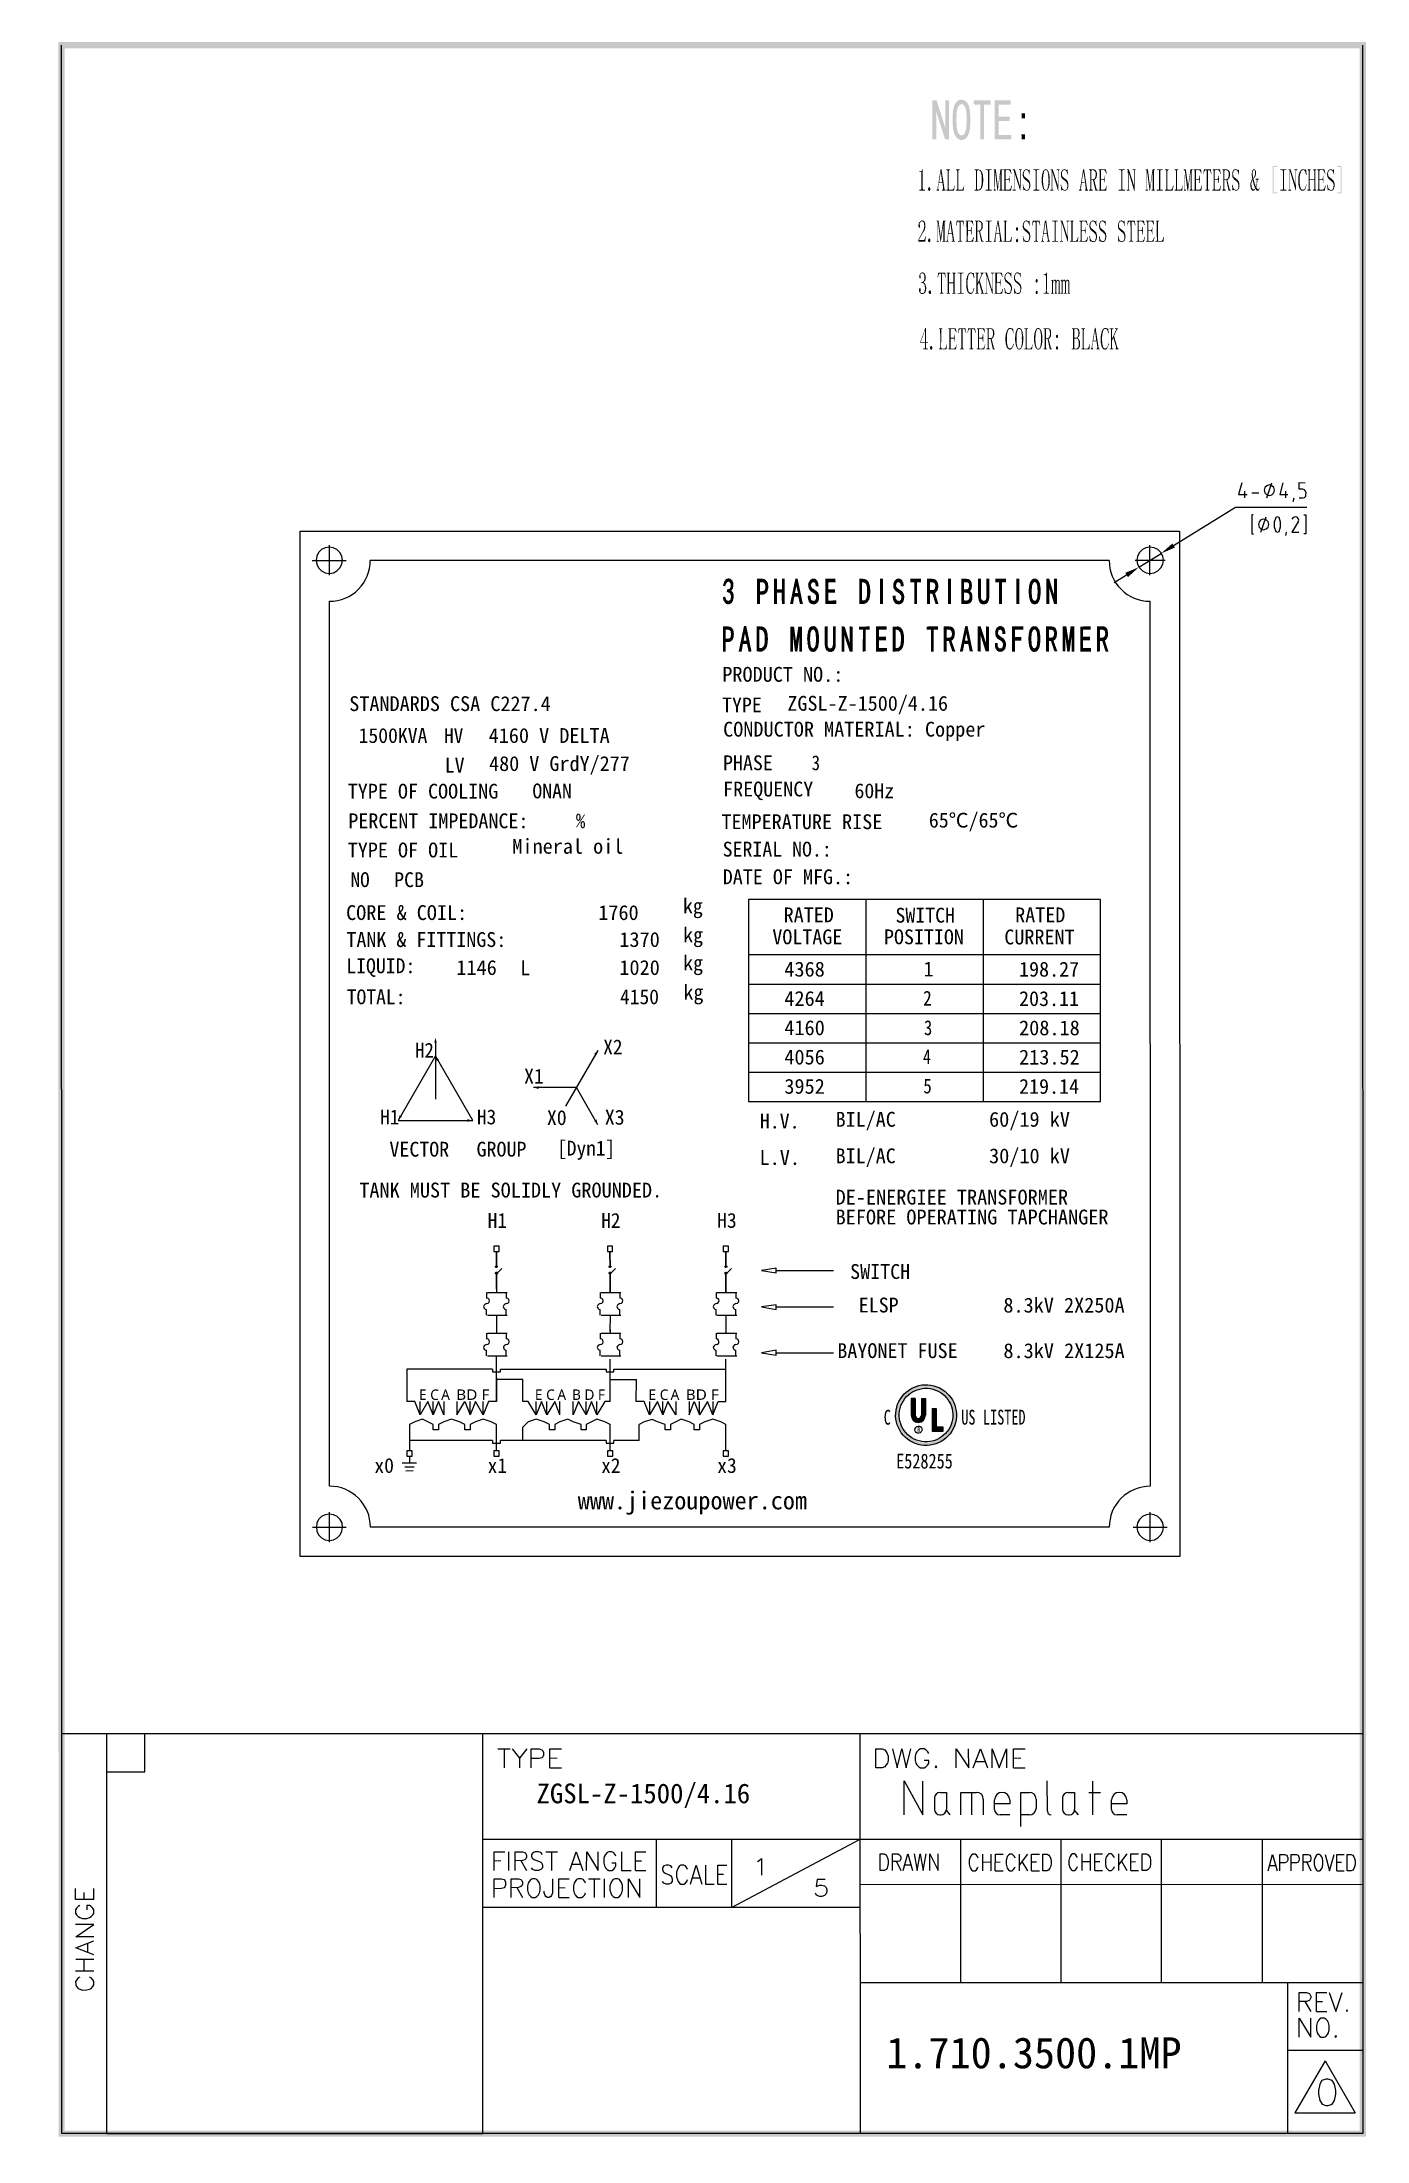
# Model space of a CAD drawing. Header units: millimetres. Extents: x -26542 to -511, y 85916 to 91363.
# Drawn here: x -2648 to -511, y 87976 to 91363 of the extents above; entities outside this region: 1.
import ezdxf

# ---------------------------------------------------------------- set-up
doc = ezdxf.new("R2010")
doc.units = ezdxf.units.MM
doc.linetypes.add('EBLTYPE4', pattern=[0])
doc.layers.add('0.3实线', color=4, linetype='Continuous', lineweight=30)
for name, color, linetype in [('1', 4, 'Continuous'), ('D', 3, 'Continuous'), ('PDF_Geometry', 7, 'Continuous'), ('PDF_Solid Fills', 7, 'Continuous'), ('PDF_Text', 7, 'Continuous'), ('细线', 1, 'Continuous')]:
    doc.layers.add(name, color=color, linetype=linetype)
doc.styles.add('-黑体', font='simhei.ttf')
doc.styles.add('PDF FangSong', font='simfang.ttf')
doc.styles.add('PDF Microsoft YaHei', font='msyh.ttc')
doc.styles.get("Standard").update_dxf_attribs({"font": 'gbenor.shx', "bigfont": 'gbcbig.shx'})

msp = doc.modelspace()

# ---------------------------------------------------------------- texts
at = {"layer": 'PDF_Text', "extrusion": (-0.004685, -0.017452, 0.999837), "attachment_point": 7, "text_direction": (0.999989, 0, 0.004686)}
for s, insert, char_height, style in [('{\\W0.99786;PRODUCT NO.:}', (-1551.1, 90330.1, 1569.5), 23.957, 'PDF FangSong'), ('{\\W0.993511;ZGSL-Z-1500/4.16}', (-1446.2, 90277.9, 1569), 23.957, 'PDF FangSong'), ('{\\W0.996897;STANDARDS CSA C227.4}', (-2152.7, 90282.8, 1565.8), 23.957, 'PDF FangSong'), ('\\W0.981255;TYPE', (-1551.5, 90281.1, 1568.6), 23.957, 'PDF FangSong'), ('{\\W0.972809;1500KVA}', (-2137.7, 90231.4, 1565), 23.957, 'PDF FangSong'), ('\\W0.950748;HV', (-1999.8, 90231.6, 1565.6), 23.957, 'PDF FangSong'), ('{\\W0.998341;4160 V DELTA}', (-1927.9, 90231.4, 1566), 23.957, 'PDF FangSong'), ('{\\W0.998476;CONDUCTOR MATERIAL: Copper}', (-1549.8, 90235.1, 1567.8), 23.957, 'PDF FangSong'), ('\\W0.979087;LV', (-1998.7, 90183.9, 1564.8), 23.957, 'PDF FangSong'), ('{\\W0.994436;480 V GrdY/277}', (-1927.2, 90180.7, 1565.1), 23.957, 'PDF FangSong'), ('\\W0.985228;PHASE', (-1550, 90187.4, 1567), 23.957, 'PDF FangSong'), ('\\W0.824342;3', (-1407, 90187.4, 1567.7), 23.957, 'PDF FangSong'), ('\\W0.993250;TYPE OF COOLING', (-2155.2, 90141.6, 1563.3), 23.957, 'PDF FangSong'), ('{\\W0.975892;ONAN}', (-1857.4, 90142, 1564.7), 23.957, 'PDF FangSong'), ('\\W0.990925;FREQUENCY', (-1549.8, 90139.4, 1566.1), 23.957, 'PDF FangSong'), ('\\W0.980805;60Hz', (-1338, 90142.3, 1567.2), 23.957, 'PDF FangSong'), ('\\W0.990022;PERCENT IMPEDANCE:', (-2154.2, 90093.8, 1562.5), 23.957, 'PDF FangSong'), ('{\\W0.933452; %}', (-1802.5, 90093.9, 1564.2), 23.957, 'PDF FangSong'), ('\\W0.995104;TEMPERATURE RISE', (-1552.6, 90092.3, 1565.3), 23.957, 'PDF FangSong'), ('\\W0.984330;65℃/65℃', (-1218.1, 90089.4, 1566.8), 23.957, 'PDF FangSong'), ('{\\fFangSong|b0|i0|c134|p49;Mineral oil}', (-1889.8, 90052.7, 1563), 23.957, 'PDF FangSong'), ('\\W0.981992;SERIAL NO.:', (-1550.6, 90048.1, 1564.5), 23.957, 'PDF FangSong'), ('\\W0.994479;TYPE OF OIL', (-2155.2, 90046.7, 1561.7), 23.957, 'PDF FangSong'), ('\\W0.943330;NO', (-2150.5, 89998.9, 1560.9), 23.957, 'PDF FangSong'), ('\\W0.986198;PCB', (-2080.4, 89998.8, 1561.2), 23.957, 'PDF FangSong'), ('{\\W0.991737;DATE OF MFG.:}', (-1550.4, 90003.5, 1563.8), 23.957, 'PDF FangSong'), ('{\\W0.998184;CORE & COIL:             1760}', (-2157.8, 89945.7, 1559.9), 23.957, 'PDF FangSong'), ('{\\W0.985571;kg}', (-1614.7, 89949, 1562.5), 23.957, 'PDF FangSong'), ('\\W0.993144;RATED', (-1452.2, 89942.4, 1563.2), 23.957, 'PDF FangSong'), ('\\W0.980891;SWITCH', (-1271.9, 89941.5, 1564), 23.957, 'PDF FangSong'), ('\\W0.993144;RATED', (-1078.9, 89942.4, 1564.9), 23.957, 'PDF FangSong'), ('\\W0.988717;TANK & FITTINGS:', (-2157.3, 89902.2, 1559.2), 23.957, 'PDF FangSong'), ('{\\W1.001365;1370}', (-1717.2, 89902.3, 1561.2), 23.957, 'PDF FangSong'), ('{\\W0.985572;kg}', (-1614.3, 89902.3, 1561.7), 23.957, 'PDF FangSong'), ('\\W0.988174;VOLTAGE', (-1470.4, 89906.6, 1562.5), 23.957, 'PDF FangSong'), ('\\W0.987833;POSITION', (-1290.4, 89906.6, 1563.3), 23.957, 'PDF FangSong'), ('\\W0.993883;CURRENT', (-1096.4, 89906.4, 1564.2), 23.957, 'PDF FangSong'), ('\\W0.976012;LIQUID:', (-2157.5, 89854.3, 1558.3), 23.957, 'PDF FangSong'), ('{\\W1.002032;1146}', (-1980.1, 89857.1, 1559.2), 23.957, 'PDF FangSong'), ('{\\W0.985081;L}', (-1877, 89857.1, 1559.7), 23.957, 'PDF FangSong'), ('{\\W1.001365;1020}', (-1717.2, 89857.1, 1560.4), 23.957, 'PDF FangSong'), ('{\\W0.985572;kg}', (-1614.3, 89857.1, 1560.9), 23.957, 'PDF FangSong'), ('{\\W1.000985;4368}', (-1451.1, 89854.5, 1561.6), 23.957, 'PDF FangSong'), ('\\W0.985653;1', (-1226.6, 89855.2, 1562.7), 23.957, 'PDF FangSong'), ('{\\W0.991188;198.27}', (-1072.6, 89854.4, 1563.4), 23.957, 'PDF FangSong'), ('{\\W0.985572;kg}', (-1613.7, 89809.9, 1560.1), 23.957, 'PDF FangSong'), ('\\W0.968789;TOTAL:', (-2156.8, 89809.8, 1557.5), 23.957, 'PDF FangSong'), ('{\\W0.964121;4150}', (-1716.1, 89809.9, 1559.6), 23.957, 'PDF FangSong'), ('{\\W1.000985;4264}', (-1451.1, 89807.2, 1560.8), 23.957, 'PDF FangSong'), ('\\W0.858812;2', (-1227.4, 89808, 1561.9), 23.957, 'PDF FangSong'), ('{\\W0.989441;203.11}', (-1072.6, 89807, 1562.6), 23.957, 'PDF FangSong'), ('{\\W1.000985;4160}', (-1451.1, 89760, 1560), 23.957, 'PDF FangSong'), ('\\W0.824342;3', (-1226, 89760, 1561), 23.957, 'PDF FangSong'), ('{\\W1.001268;208.18}', (-1072.6, 89759.8, 1561.8), 23.957, 'PDF FangSong'), ('\\W0.931666;H2', (-2046.6, 89724.1, 1556.6), 23.957, 'PDF FangSong'), ('\\W0.956432;X2', (-1743.2, 89729.4, 1558.1), 23.957, 'PDF FangSong'), ('{\\W1.000985;4056}', (-1451.1, 89712.7, 1559.2), 23.957, 'PDF FangSong'), ('\\W0.781747;4', (-1227.5, 89713.6, 1560.2), 23.957, 'PDF FangSong'), ('{\\W1.000985;213.52}', (-1072.6, 89712.6, 1560.9), 23.957, 'PDF FangSong'), ('\\W0.967858;X1', (-1870.7, 89682.2, 1556.7), 23.957, 'PDF FangSong'), ('{\\W1.000985;3952}', (-1451.1, 89665.5, 1558.3), 23.957, 'PDF FangSong'), ('\\W0.834647;5', (-1227, 89666.1, 1559.4), 23.957, 'PDF FangSong'), ('{\\W0.989664;219.14}', (-1072.6, 89665.4, 1560.1), 23.957, 'PDF FangSong'), ('\\W0.941848;H1', (-2102.8, 89616.4, 1554.4), 23.957, 'PDF FangSong'), ('\\W0.952840;H3', (-1946.8, 89616.1, 1555.1), 23.957, 'PDF FangSong'), ('\\W0.977455;X0', (-1834, 89615, 1555.7), 23.957, 'PDF FangSong'), ('\\W0.977877;X3', (-1740.6, 89615.6, 1556.1), 23.957, 'PDF FangSong'), ('\\W0.982224;H.V.', (-1490.6, 89609.5, 1557.2), 23.957, 'PDF FangSong'), ('{\\W0.99165;BIL/AC}', (-1368.4, 89606.8, 1557.7), 23.957, 'PDF FangSong'), ('{\\W0.999637;60/19 kV}', (-1120.9, 89606.8, 1558.9), 23.957, 'PDF FangSong'), ('\\W0.985008;VECTOR', (-2087.9, 89564, 1553.6), 23.957, 'PDF FangSong'), ('\\W0.988330;GROUP', (-1947.5, 89564.1, 1554.2), 23.957, 'PDF FangSong'), ('\\W0.957674;[Dyn1]', (-1817.5, 89559.2, 1554.8), 23.957, 'PDF FangSong'), ('\\W0.998704;L.V.', (-1491, 89550.7, 1556.1), 23.957, 'PDF FangSong'), ('{\\W0.99165;BIL/AC}', (-1368.4, 89547.9, 1556.7), 23.957, 'PDF FangSong'), ('{\\W0.999633;30/10 kV}', (-1120.9, 89547.9, 1557.8), 23.957, 'PDF FangSong'), ('\\W0.998940;TANK MUST BE SOLIDLY GROUNDED.', (-2136.5, 89498.1, 1552.2), 23.957, 'PDF FangSong'), ('{\\f@FangSong|b0|i0|c134|p49;DE-ENERGIEE TRANSFORMER}', (-1368.4, 89486.7, 1555.6), 23.957, 'PDF FangSong'), ('{\\W0.958968;H1}', (-1929.5, 89449.5, 1552.3), 23.957, 'PDF FangSong'), ('{\\W0.947822;H2}', (-1746.3, 89449.5, 1553.2), 23.957, 'PDF FangSong'), ('{\\W0.969462;H3}', (-1559.5, 89449.2, 1554.1), 23.957, 'PDF FangSong'), ('{\\f@FangSong|b0|i0|c134|p49;BEFORE OPERATING TAPCHANGER}', (-1368.4, 89454.6, 1555), 23.957, 'PDF FangSong'), ('{\\W0.990744; SWITCH}', (-1361.2, 89366.7, 1553.5), 23.957, 'PDF FangSong'), ('\\W0.985420;ELSP', (-1331.1, 89312.6, 1552.7), 23.957, 'PDF FangSong'), ('{\\f@FangSong|b0|i0|c134|p49;8.3kV 2X250A  }', (-1097.9, 89312.5, 1553.8), 23.957, 'PDF FangSong'), ('\\W0.992310;BAYONET FUSE', (-1365.7, 89239.1, 1551.3), 23.957, 'PDF FangSong'), ('{\\f@FangSong|b0|i0|c134|p49;8.3kV 2X125A}', (-1097.8, 89239, 1552.5), 23.957, 'PDF FangSong'), ('\\W1.010291;E C', (-2040.3, 89171.7, 1547), 16.868, 'PDF Microsoft YaHei'), ('\\W1.000040;A', (-2004.5, 89172, 1547.1), 16.868, 'PDF Microsoft YaHei'), ('\\W1.127420;BD F', (-1980.3, 89172, 1547.2), 16.868, 'PDF Microsoft YaHei'), ('\\W1.010291;E C', (-1853.4, 89171.7, 1547.8), 16.868, 'PDF Microsoft YaHei'), ('\\W1.000040;A', (-1817.1, 89172, 1548), 16.868, 'PDF Microsoft YaHei'), ('\\W0.999324;B D F', (-1793.4, 89172, 1548.1), 16.868, 'PDF Microsoft YaHei'), ('\\W1.010291;E C', (-1670.2, 89171.7, 1548.7), 16.868, 'PDF Microsoft YaHei'), ('\\W1.000040;A', (-1634.5, 89172, 1548.9), 16.868, 'PDF Microsoft YaHei'), ('\\W1.127420;BD F', (-1610.2, 89172, 1549), 16.868, 'PDF Microsoft YaHei'), ('\\W0.969143;x0', (-2112.2, 89053.8, 1544.6), 23.957, 'PDF FangSong'), ('\\W0.958968;x1', (-1929.5, 89054.1, 1545.4), 23.957, 'PDF FangSong'), ('\\W0.947822;x2', (-1746.3, 89054.1, 1546.3), 23.957, 'PDF FangSong'), ('\\W0.969462;x3', (-1559.4, 89053.8, 1547.1), 23.957, 'PDF FangSong'), ('{\\W0.997175;www.jiezoupower.com}', (-1784.2, 88986.7, 1544.9), 28.676, 'PDF FangSong'), ('{\\W0.993511;ZGSL-Z-1500/4.16}', (-1850.7, 88513.5, 1536.4), 31.86, 'PDF FangSong')]:
    msp.add_mtext(s, dxfattribs=dict(at, insert=insert, char_height=char_height, style=style))
at = {"layer": 'PDF_Text', "transparency": 33554687, "insert": (-1286.7, 88092.9, 1531.7), "char_height": 50, "attachment_point": 7, "style": 'PDF FangSong'}
msp.add_mtext('1.710.3500.1MP', dxfattribs=at)
at = {"layer": '细线', "color": 4, "linetype": 'ByBlock', "lineweight": -3, "ltscale": 0.5, "extrusion": (-0.004685, -0.017452, 0.999837), "insert": (-26542.2, 85916.4, 1928.5), "char_height": 50, "width": 450, "attachment_point": 4, "text_direction": (0.999989, 0, 0.004686)}
msp.add_mtext('{\\C3; }', dxfattribs=at)

# ---------------------------------------------------------------- blocks, each defined once
blk = doc.blocks.new('G$CD7C97D9C')
at = {"layer": '1', "lineweight": -3, "ltscale": 3}
h = blk.add_hatch(color=256, dxfattribs=at)
h.dxf.hatch_style = 1
h.paths.add_polyline_path([(109.4, 69.9, 1), (19.3, 94.1, 1)])
h.paths.add_polyline_path([(104.1, 71.3, 1), (24.6, 92.6, 1)], flags=16)
h.paths.add_polyline_path([(41.4, 81.8), (41.4, 107.4), (47.5, 107.4), (47.5, 81.8, 1), (57.2, 81.8), (57.2, 107.4), (63.3, 107.4), (63.3, 81.8, -1)], flags=0)
h.paths.add_polyline_path([(63.3, 81.8), (63.3, 107.4), (57.2, 107.4), (57.2, 81.8, -1), (47.5, 81.8), (47.5, 107.4), (41.4, 107.4), (41.4, 81.8, 1)], flags=0)
h.paths.add_polyline_path([(90.4, 57.2), (90.4, 63.3), (79.8, 63.3), (79.8, 92.1), (73.7, 92.1), (73.7, 57.2)], flags=0)
h = blk.add_hatch(color=256, dxfattribs=at)
h.dxf.hatch_style = 1
h.paths.add_polyline_path([(63.3, 81.8), (63.3, 107.4), (57.2, 107.4), (57.2, 81.8, -1), (47.5, 81.8), (47.5, 107.4), (41.4, 107.4), (41.4, 81.8, 1)])
h = blk.add_hatch(color=256, dxfattribs=at)
h.dxf.hatch_style = 1
h.paths.add_polyline_path([(90.4, 57.2), (90.4, 63.3), (79.8, 63.3), (79.8, 92.1), (73.7, 92.1), (73.7, 57.2)])
for p, q in [((41.4, 107.4, -51.6), (41.4, 81.8, -51.6)), ((47.5, 107.4, -51.6), (41.4, 107.4, -51.6)), ((47.5, 107.4, -51.6), (47.5, 81.8, -51.6)), ((57.2, 107.4, -51.6), (57.2, 81.8, -51.6)), ((57.2, 107.4, -51.6), (63.3, 107.4, -51.6)), ((63.3, 107.4, -51.6), (63.3, 81.8, -51.6)), ((73.7, 92.1, -51.6), (73.7, 57.2, -51.6)), ((73.7, 92.1, -51.6), (79.8, 92.1, -51.6)), ((79.8, 92.1, -51.6), (79.8, 63.3, -51.6)), ((73.7, 57.2, -51.6), (73.7, 57.2, -51.6)), ((73.7, 57.2, -51.6), (90.4, 57.2, -51.6)), ((90.4, 63.3, -51.6), (79.8, 63.3, -51.6)), ((90.4, 57.2, -51.6), (90.4, 63.3, -51.6))]:
    blk.add_line(p, q, dxfattribs=at)
for centre, radius in [((64.3, 82, -51.6), 46.7), ((64.3, 82, -51.6), 41.2), ((52.7, 59.7, -51.6), 5.5)]:
    blk.add_circle(centre, radius, dxfattribs=at)
for radius in [11, 4.83]:
    blk.add_arc((52.4, 81.8, -51.6), radius, 180, 0, dxfattribs=at)
at = {"layer": 'D', "color": 4, "linetype": 'EBLTYPE4', "style": '-黑体'}
for s, height, width, p in [('C', 22.8, 0.7, (-0.8, 67, -68.6)), ('US', 22.84, 0.7, (118.4, 67, -68.6)), ('LISTED', 22.84, 0.7, (151.8, 67.1, -68.6)), ('R', 7.61, 0.8, (50.8, 55.8, -57.3)), ('E528255', 22.84, 0.8, (18.3, -0.4, -68.6))]:
    blk.add_text(s, height=height, dxfattribs=dict(at, width=width)).set_placement(p)

# ---------------------------------------------------------------- hatches: boundary and pattern name
at = {"layer": '0.3实线', "lineweight": -3, "extrusion": (-0.004685, -0.017452, 0.999837)}
h = msp.add_hatch(color=7, dxfattribs=at)
h.dxf.hatch_style = 1
h.paths.add_polyline_path([(-25025.4, 85847.7), (-25026.9, 85847.3, -1), (-25023.8, 85848.1)])
h.paths.add_polyline_path([(-25025, 85846.2, -0.414214), (-25026.9, 85847.3), (-25025.4, 85847.7)])
h.paths.add_polyline_path([(-25023.8, 85848.1, -0.414214), (-25025, 85846.2), (-25025.4, 85847.7)])
h = msp.add_hatch(color=7, dxfattribs=at)
h.dxf.hatch_style = 1
h.paths.add_polyline_path([(-25022.6, 85837.6), (-25024.2, 85837.1, -1), (-25021.1, 85838)])
h.paths.add_polyline_path([(-25022.2, 85836, -0.414214), (-25024.2, 85837.1), (-25022.6, 85837.6)])
h.paths.add_polyline_path([(-25021.1, 85838, -0.414214), (-25022.2, 85836), (-25022.6, 85837.6)])
h = msp.add_hatch(color=7, dxfattribs=at)
h.dxf.hatch_style = 1
h.paths.add_polyline_path([(-24848.4, 85895.2), (-24850, 85894.8, -1), (-24846.9, 85895.6)])
h.paths.add_polyline_path([(-24848, 85893.7, -0.414214), (-24850, 85894.8), (-24848.4, 85895.2)])
h.paths.add_polyline_path([(-24846.9, 85895.6, -0.414214), (-24848, 85893.7), (-24848.4, 85895.2)])
h = msp.add_hatch(color=7, dxfattribs=at)
h.dxf.hatch_style = 1
h.paths.add_polyline_path([(-24845.7, 85885.1), (-24847.2, 85884.7, -1), (-24844.2, 85885.5)])
h.paths.add_polyline_path([(-24845.3, 85883.5, -0.414214), (-24847.2, 85884.7), (-24845.7, 85885.1)])
h.paths.add_polyline_path([(-24844.2, 85885.5, -0.414214), (-24845.3, 85883.5), (-24845.7, 85885.1)])
h = msp.add_hatch(color=7, dxfattribs=at)
h.dxf.hatch_style = 1
h.paths.add_polyline_path([(-24667.9, 85943.7), (-24669.4, 85943.3, -1), (-24666.4, 85944.1)])
h.paths.add_polyline_path([(-24667.5, 85942.2, -0.414214), (-24669.4, 85943.3), (-24667.9, 85943.7)])
h.paths.add_polyline_path([(-24666.4, 85944.1, -0.414214), (-24667.5, 85942.2), (-24667.9, 85943.7)])
h = msp.add_hatch(color=7, dxfattribs=at)
h.dxf.hatch_style = 1
h.paths.add_polyline_path([(-24665.2, 85933.5), (-24666.7, 85933.1, -1), (-24663.7, 85933.9)])
h.paths.add_polyline_path([(-24664.8, 85932, -0.414214), (-24666.7, 85933.1), (-24665.2, 85933.5)])
h.paths.add_polyline_path([(-24663.7, 85933.9, -0.414214), (-24664.8, 85932), (-24665.2, 85933.5)])
at = {"layer": 'PDF_Solid Fills', "transparency": 33554559, "extrusion": (-0.004685, -0.017452, 0.999837)}
for points in [[(-25343.4, 84308.7), (-25336.2, 84321), (-26219.8, 87572.9)], [(-25336.2, 84321), (-26219.8, 87572.9), (-26207.5, 87565.8)], [(-26219.8, 87572.9), (-26207.5, 87565.8), (-24188.5, 88118.3)], [(-26214.7, 87574.3), (-26212.1, 87564.5), (-24183.4, 88119.7)], [(-26212.1, 87564.5), (-24183.4, 88119.7), (-24190.5, 88107.3)], [(-26207.5, 87565.8), (-24188.5, 88118.3), (-24185.9, 88108.6)], [(-24183.4, 88119.7), (-24190.5, 88107.3), (-23306.9, 84855.5)], [(-24190.5, 88107.3), (-23306.9, 84855.5), (-23319.3, 84862.6)], [(-24827.7, 87849.4), (-24834.4, 87847.6), (-24818, 87786.5), (-24811.9, 87788.2), (-24823.7, 87832.3)], [(-24827.7, 87849.4), (-24823.7, 87832.3), (-24798, 87791.9), (-24802, 87809)], [(-24808.2, 87854.6), (-24813.9, 87853.1), (-24802, 87809), (-24798, 87791.9), (-24791.9, 87793.6)], [(-24789, 87860.9), (-24790.1, 87860.6), (-24790.9, 87859.8), (-24792.5, 87859.4), (-24793.4, 87858.6), (-24794.1, 87857.3), (-24795, 87856.5), (-24795.8, 87855.2), (-24796.5, 87853.9), (-24796.6, 87852.2), (-24797.4, 87850.9), (-24797.6, 87849.8), (-24797.7, 87848.1), (-24797.9, 87846.9), (-24798, 87845.2), (-24797.6, 87843.7), (-24797.7, 87842), (-24797.8, 87840.3), (-24797.4, 87838.8), (-24796.9, 87836.8), (-24796.8, 87834.6), (-24796.3, 87832.5), (-24795.7, 87830.5), (-24795, 87827.9), (-24794.5, 87825.8), (-24793.8, 87823.3), (-24793.2, 87821.2), (-24792.7, 87819.2), (-24792.1, 87817.1), (-24791.1, 87815.2), (-24790.5, 87813.2), (-24790.1, 87811.6), (-24789, 87809.7), (-24788.1, 87808.3), (-24787.8, 87807.3), (-24786.9, 87805.9), (-24786, 87804.5), (-24785.2, 87803.6), (-24784.4, 87802.7), (-24783.6, 87801.8), (-24774, 87805), (-24774.5, 87804.8), (-24775.6, 87804.5), (-24776.9, 87805.3), (-24778.2, 87806), (-24779.5, 87806.8), (-24780.9, 87808.1), (-24781, 87808.6), (-24781.8, 87809.5), (-24782.6, 87810.3), (-24782.9, 87811.4), (-24783.8, 87812.8), (-24784.2, 87814.3), (-24785.3, 87816.2), (-24785.8, 87818.3), (-24786.4, 87820.3), (-24786.9, 87822.4), (-24788.1, 87824.8), (-24788.8, 87827.4), (-24789.1, 87828.4), (-24789.7, 87830.4), (-24789.8, 87833.1), (-24790.4, 87835.2), (-24790.9, 87837.2), (-24791.5, 87839.3), (-24791.4, 87841), (-24791.8, 87842.5), (-24791.7, 87844.2), (-24791.5, 87845.4), (-24791.9, 87846.9), (-24791.5, 87847.5), (-24791.3, 87848.7), (-24790.5, 87850), (-24789.9, 87851.8), (-24789, 87852.6), (-24788.1, 87853.4), (-24787.1, 87853.7), (-24777.6, 87857.3), (-24778.9, 87858.1), (-24779.7, 87859), (-24781, 87859.7), (-24782.3, 87860.5), (-24783.5, 87860.7), (-24785.2, 87860.8), (-24786.3, 87861), (-24787.4, 87860.8)], [(-24777.6, 87857.3), (-24787.1, 87853.7), (-24786.6, 87853.8), (-24785.6, 87854.1), (-24784.4, 87853.8), (-24783.1, 87853.1), (-24781.7, 87851.8), (-24780.2, 87850.6), (-24779.4, 87849.7), (-24779.2, 87848.7), (-24778.2, 87847.3), (-24777.4, 87846.4), (-24776.9, 87844.3), (-24776.5, 87842.8), (-24775.4, 87840.9), (-24774.9, 87838.8), (-24774.3, 87836.8), (-24773.6, 87834.2), (-24772.9, 87831.6), (-24772.8, 87831.1), (-24772.1, 87828.6), (-24771.4, 87826), (-24770.9, 87823.9), (-24770.3, 87821.9), (-24770.3, 87819.7), (-24769.7, 87817.6), (-24769.8, 87816), (-24769.6, 87814.9), (-24769.7, 87813.3), (-24769.4, 87812.2), (-24769.6, 87811.1), (-24769.9, 87809.9), (-24770.6, 87808.6), (-24771.2, 87806.8), (-24772.1, 87806), (-24773, 87805.2), (-24774, 87805), (-24783.6, 87801.8), (-24782.2, 87800.6), (-24780.9, 87799.8), (-24779.6, 87799.1), (-24778.8, 87798.2), (-24777.1, 87798.1), (-24776, 87797.8), (-24774.8, 87797.6), (-24773.1, 87797.5), (-24772.1, 87797.8), (-24771.1, 87798), (-24769.7, 87799), (-24768.6, 87799.2), (-24767.9, 87800.5), (-24767, 87801.3), (-24766.1, 87802.1), (-24765.4, 87803.4), (-24764.8, 87805.2), (-24764, 87806.5), (-24763.9, 87808.2), (-24763.7, 87809.4), (-24763.4, 87810.5), (-24763.3, 87812.2), (-24763.6, 87813.2), (-24763.5, 87814.9), (-24763.4, 87816.6), (-24763.8, 87818.1), (-24763.9, 87820.3), (-24764.4, 87822.4), (-24764.8, 87823.9), (-24764.9, 87826.1), (-24765.5, 87828.7), (-24766.1, 87830.7), (-24766.8, 87833.3), (-24767.3, 87835.3), (-24767.9, 87837.4), (-24768.6, 87840), (-24769.6, 87841.9), (-24770.2, 87843.9), (-24770.6, 87845.5), (-24771.7, 87847.4), (-24772.1, 87848.9), (-24773, 87850.3), (-24773.9, 87851.7), (-24774.3, 87853.2), (-24775.1, 87854.1), (-24776.1, 87855.5), (-24776.8, 87856.4)], [(-24743.6, 87871.9), (-24769.8, 87864.9), (-24768, 87858.3), (-24757.7, 87861), (-24743.1, 87806.6), (-24737.5, 87808.2), (-24752.1, 87862.5), (-24741.8, 87865.3)], [(-24712.3, 87880.3), (-24737, 87873.7), (-24720.6, 87812.7), (-24694.9, 87819.6), (-24696.7, 87826.3), (-24716.2, 87821), (-24722.1, 87843.1), (-24705.2, 87847.6), (-24707, 87854.3), (-24723.9, 87849.7), (-24729, 87868.7), (-24710.6, 87873.7)], [(-24684.3, 87865.9), (-24689.9, 87864.4), (-24687.8, 87856.7), (-24682.2, 87858.2)], [(-24675.5, 87833.1), (-24681.1, 87831.6), (-24679, 87823.9), (-24673.4, 87825.4)], [(-24820.5, 87736.4), (-24821, 87736.3), (-24820.9, 87735.7), (-24821.2, 87735.1), (-24821, 87734.1), (-24821.3, 87733.4), (-24821.9, 87733.3), (-24822.2, 87732.6), (-24823.3, 87732.4), (-24823.8, 87732.2), (-24824.8, 87731.9), (-24824.5, 87730.9), (-24822.5, 87731.5), (-24822, 87731.6), (-24821.3, 87731.2), (-24821.2, 87730.7), (-24820.9, 87729.7), (-24814.7, 87706.6), (-24814.4, 87705.6), (-24814.3, 87705.1), (-24814, 87704), (-24814.5, 87703.9), (-24814.4, 87703.4), (-24814.9, 87703.3), (-24815.9, 87703), (-24816.9, 87702.7), (-24816.5, 87701.2), (-24807.8, 87703.5), (-24808.2, 87705), (-24809.8, 87704.6), (-24810.3, 87704.5), (-24810.8, 87704.4), (-24811.4, 87704.7), (-24811.6, 87705.2), (-24812.4, 87706.1), (-24812.6, 87707.2)], [(-24792.5, 87742.8), (-24789.3, 87712.3), (-24789, 87711.3), (-24789.4, 87710.7), (-24789.2, 87710.1), (-24789.8, 87710), (-24790.3, 87709.9), (-24789.9, 87708.3), (-24785.8, 87709.4), (-24786.2, 87711), (-24786.7, 87710.8), (-24787.2, 87710.7), (-24787.3, 87711.2), (-24788, 87711.6), (-24788.3, 87712.6), (-24788.4, 87713.1), (-24788.7, 87714.1), (-24789.7, 87722.1), (-24784.1, 87723.6), (-24789.5, 87723.3), (-24791.2, 87739.9)], [(-24791.3, 87744.2), (-24792.5, 87742.8), (-24791.2, 87739.9), (-24784.9, 87724.5), (-24789.5, 87723.3), (-24784.1, 87723.6), (-24780.7, 87715.2), (-24780.6, 87714.7), (-24780.3, 87713.6), (-24780.2, 87713.1), (-24780, 87712.6), (-24781, 87712.3), (-24781.6, 87712.2), (-24781.1, 87710.7), (-24776, 87712), (-24776.4, 87713.6), (-24776.9, 87713.4), (-24777.6, 87713.8), (-24778.2, 87714.2), (-24778.5, 87715.2)], [(-24777.8, 87747.3), (-24783.4, 87745.8), (-24783.2, 87744.8), (-24782.1, 87745), (-24782, 87744.5), (-24781.5, 87744.7), (-24781.3, 87744.2), (-24780.7, 87743.8), (-24773.3, 87716.1), (-24773.1, 87715.6), (-24773.4, 87714.4), (-24773.9, 87714.3), (-24770.3, 87715.2), (-24770.8, 87715.1), (-24770.9, 87715.6), (-24771.7, 87716.5), (-24779.1, 87744.2), (-24778.9, 87745.4), (-24778.5, 87746), (-24777.5, 87746.3)], [(-24762.9, 87751.3), (-24768.6, 87749.8), (-24768.3, 87748.8), (-24767.3, 87749), (-24767.1, 87748.5), (-24766.6, 87748.7), (-24766.5, 87748.1), (-24765.8, 87747.8), (-24758.4, 87720.1), (-24758.2, 87719.6), (-24758.5, 87718.4), (-24759, 87718.3), (-24755.4, 87719.2), (-24755.9, 87719.1), (-24756.6, 87719.5), (-24756.8, 87720.5), (-24764.3, 87748.2), (-24764, 87749.4), (-24763.7, 87750), (-24762.6, 87750.3)], [(-24734.2, 87759), (-24739.3, 87757.6), (-24739, 87756.6), (-24738, 87756.9), (-24733.9, 87758), (-24733.4, 87758.1), (-24732.8, 87757.8), (-24732.2, 87757.9), (-24731.6, 87757.5), (-24731.1, 87757.7), (-24730.4, 87757.3), (-24729.8, 87756.9), (-24729.1, 87756.5), (-24728.3, 87755.6), (-24728.1, 87754.6), (-24727.4, 87754.2), (-24727.3, 87753.7), (-24727, 87752.7), (-24726.2, 87751.8), (-24726.1, 87751.3), (-24725.8, 87750.3), (-24725.5, 87749.2), (-24725.1, 87747.7), (-24724.8, 87746.7), (-24724.6, 87745.7), (-24724.1, 87744.1), (-24724, 87743.6), (-24723.7, 87742.6), (-24723.3, 87741), (-24723, 87740), (-24722.8, 87739), (-24722.5, 87738), (-24722.2, 87736.9), (-24722.5, 87735.8), (-24722.2, 87734.7), (-24722, 87734.2), (-24722.3, 87733.1), (-24722.1, 87732.6), (-24722, 87732), (-24722.4, 87731.4), (-24722.2, 87730.9), (-24722.6, 87730.2), (-24723, 87729.6), (-24723.4, 87728.9), (-24723.7, 87728.3), (-24724.3, 87728.1), (-24724.6, 87727.5), (-24725.1, 87727.4), (-24725.7, 87727.2), (-24729.8, 87726.1), (-24730.8, 87725.8), (-24730.4, 87724.3), (-24725.2, 87725.7), (-24724.9, 87726.3), (-24724.4, 87726.5), (-24723.8, 87726.6), (-24722.8, 87726.9), (-24722.4, 87727.5), (-24722.1, 87728.2), (-24721.6, 87728.3), (-24721.2, 87729), (-24721.3, 87729.5), (-24720.9, 87730.1), (-24720.6, 87730.8), (-24720.3, 87731.9), (-24720.5, 87732.5), (-24720.1, 87733.1), (-24720.4, 87734.1), (-24720, 87734.8), (-24720.3, 87735.8), (-24720.4, 87736.3), (-24720.2, 87737.5), (-24720.4, 87738.5), (-24720.7, 87739.5), (-24721, 87740.6), (-24720.8, 87741.7), (-24721, 87742.8), (-24721.4, 87744.3), (-24721.7, 87745.3), (-24722.1, 87746.9), (-24722.4, 87747.9), (-24723.2, 87748.8), (-24723.5, 87749.8), (-24723.7, 87750.8), (-24724, 87751.8), (-24724.3, 87752.9), (-24724.9, 87753.2), (-24725.2, 87754.3), (-24725.9, 87754.6), (-24726.2, 87755.7), (-24726.8, 87756.1), (-24726.9, 87756.6), (-24727.7, 87757.5), (-24728.4, 87757.8), (-24729, 87758.2), (-24729.7, 87758.6), (-24730.3, 87759), (-24730.8, 87758.8), (-24731.5, 87759.2), (-24732, 87759.1), (-24732.7, 87759.4), (-24733.2, 87759.3)], [(-24738, 87756.9), (-24737.9, 87756.4), (-24737.4, 87756.5), (-24737.2, 87756), (-24736.6, 87755.6), (-24729.1, 87727.9), (-24729, 87727.4), (-24729.2, 87726.3), (-24729.8, 87726.1), (-24725.7, 87727.2), (-24726.2, 87727.1), (-24726.7, 87726.9), (-24726.8, 87727.5), (-24727.6, 87728.3), (-24735, 87756), (-24735.2, 87756.5), (-24734.8, 87757.2), (-24734.3, 87757.3), (-24733.9, 87758)], [(-24713.2, 87764.7), (-24722.4, 87762.2), (-24722.1, 87761.2), (-24719.6, 87761.8), (-24718.9, 87761.5), (-24718.4, 87761.6), (-24718.3, 87761.1), (-24718.1, 87760.6), (-24710.7, 87732.9), (-24710.5, 87732.4), (-24710.3, 87731.3), (-24711.3, 87731.1), (-24713.9, 87730.4), (-24713.4, 87728.8), (-24704.2, 87731.3), (-24704.6, 87732.9), (-24707.2, 87732.2), (-24707.7, 87732), (-24708.4, 87732.4), (-24708.6, 87733.4), (-24716.1, 87761.1), (-24715.8, 87762.3), (-24715.5, 87762.9), (-24712.9, 87763.6)], [(-24706.5, 87766.4), (-24710.1, 87765.5), (-24709.8, 87764.5), (-24709.3, 87764.6), (-24708.7, 87764.2), (-24708.1, 87764.4), (-24708, 87763.8), (-24707.9, 87763.3), (-24706, 87760.5), (-24695, 87733.8), (-24696.5, 87741.6)], [(-24695.7, 87769.3), (-24699.3, 87768.4), (-24696, 87741.8), (-24696.5, 87741.6), (-24695, 87733.8), (-24694.5, 87733.9), (-24697.9, 87763.2), (-24696.6, 87766.4), (-24696.3, 87767.5), (-24696, 87768.2), (-24695.5, 87768.3)], [(-24683.4, 87772.6), (-24694.7, 87769.6), (-24694.4, 87768.6), (-24693.9, 87768.7), (-24686.7, 87770.7), (-24686.2, 87770.8), (-24685.6, 87770.4), (-24685.1, 87770.6), (-24684.4, 87770.2), (-24683.8, 87769.8), (-24683.6, 87769.3), (-24683, 87768.9), (-24682.2, 87768), (-24682, 87767.5), (-24681.3, 87766.6), (-24680.5, 87765.7), (-24680.1, 87766.4)], [(-24693.9, 87768.7), (-24693.3, 87768.4), (-24692.8, 87768.5), (-24692.6, 87768), (-24692.5, 87767.5), (-24685, 87739.8), (-24684.9, 87739.3), (-24684.6, 87738.2), (-24685.7, 87738), (-24681.6, 87739.1), (-24682.1, 87738.9), (-24682.7, 87739.3), (-24683, 87740.3), (-24686.8, 87754.7), (-24683.3, 87755.6), (-24687.1, 87755.7), (-24690.4, 87768), (-24690.2, 87769.2), (-24689.8, 87769.8), (-24686.7, 87770.7)], [(-24676.8, 87774.4), (-24680.3, 87773.5), (-24680.1, 87772.4), (-24679, 87772.7), (-24678.9, 87772.2), (-24678.4, 87772.3), (-24678.3, 87771.8), (-24677.6, 87771.5), (-24676.7, 87770.1), (-24659.6, 87743.3), (-24662.2, 87750.9)], [(-24666, 87777.3), (-24670.6, 87776.1), (-24670.3, 87775.1), (-24669.3, 87775.3), (-24669.2, 87774.8), (-24668.7, 87775), (-24668.5, 87774.5), (-24667.9, 87774.1), (-24661.7, 87751), (-24662.2, 87750.9), (-24659.6, 87743.3), (-24659.1, 87743.4), (-24667.3, 87774.2), (-24667.1, 87775.4), (-24666.7, 87776), (-24665.7, 87776.3)], [(-24658.9, 87779.8), (-24659.3, 87779.1), (-24659.8, 87779), (-24660.3, 87778.8), (-24660.7, 87778.2), (-24661.2, 87778.1), (-24661.6, 87777.4), (-24662, 87776.8), (-24662.4, 87776.1), (-24662.2, 87775.6), (-24662.5, 87774.4), (-24662.8, 87773.8), (-24662.6, 87772.8), (-24662.8, 87771.6), (-24662.5, 87770.6), (-24662.4, 87770), (-24662.2, 87769.5), (-24662, 87768.5), (-24661.7, 87767.5), (-24660.9, 87766.6), (-24660.8, 87766.1), (-24660, 87765.2), (-24659.8, 87764.7), (-24659.3, 87764.8), (-24659.2, 87764.3), (-24658.5, 87763.9), (-24657.9, 87763.6), (-24657.2, 87763.2), (-24656.6, 87762.8), (-24655.9, 87762.4), (-24655.3, 87762.1), (-24654.1, 87761.8), (-24653.5, 87761.4), (-24652.8, 87761.1), (-24652.2, 87760.7), (-24651.5, 87760.3), (-24650.9, 87759.9), (-24650.2, 87759.6), (-24649.6, 87759.2), (-24648.8, 87758.3), (-24648.5, 87757.3), (-24647.9, 87756.9), (-24647.6, 87755.9), (-24647.3, 87754.9), (-24647.5, 87753.7), (-24647.3, 87752.7), (-24647, 87751.6), (-24647.2, 87750.5), (-24647.1, 87750), (-24647.5, 87749.3), (-24647.8, 87748.7), (-24648.2, 87748), (-24648.7, 87747.9), (-24649.1, 87747.2), (-24649.6, 87747.1), (-24653.7, 87746), (-24653.2, 87746.1), (-24652.7, 87746.3), (-24651.5, 87746), (-24650.9, 87745.6), (-24649.9, 87745.9), (-24649.3, 87746.1), (-24648.8, 87746.2), (-24648.3, 87746.3), (-24647.4, 87747.1), (-24646.9, 87747.3), (-24646.5, 87747.9), (-24646.7, 87748.4), (-24646.3, 87749.1), (-24645.9, 87749.7), (-24645.6, 87750.4), (-24645.8, 87751.4), (-24645.6, 87752.6), (-24645.7, 87753.1), (-24645.5, 87754.2), (-24645.8, 87755.3), (-24646, 87756.3), (-24646.2, 87756.8), (-24646.5, 87757.8), (-24647.2, 87758.7), (-24647.4, 87759.2), (-24647.7, 87760.3), (-24648.4, 87761.1), (-24648.6, 87761.7), (-24649.2, 87762), (-24649.4, 87762.5), (-24650, 87762.9), (-24650.7, 87763.3), (-24651.3, 87763.7), (-24652, 87764), (-24652.6, 87764.4), (-24653.3, 87764.8), (-24653.9, 87765.2), (-24655.1, 87765.4), (-24655.7, 87765.8), (-24656.4, 87766.2), (-24657.6, 87766.4), (-24657.7, 87766.9), (-24658.2, 87766.8), (-24658.9, 87767.1), (-24659, 87767.7), (-24659.6, 87768), (-24659.9, 87769.1), (-24660.7, 87769.9), (-24660.8, 87770.5), (-24661.1, 87771.5), (-24661.4, 87772.5), (-24661.2, 87773.7), (-24661.3, 87774.2), (-24661.1, 87775.4), (-24661.2, 87775.9), (-24660.8, 87776.5), (-24660.4, 87777.2), (-24659.9, 87777.3), (-24659.6, 87778), (-24658.5, 87778.2), (-24654.9, 87779.2), (-24655.5, 87779.1), (-24656.6, 87779.3), (-24657.3, 87779.7), (-24657.8, 87779.5), (-24658.3, 87779.4)], [(-24653.8, 87781.1), (-24654.2, 87780.5), (-24654.1, 87780), (-24654.4, 87779.3), (-24654.9, 87779.2), (-24658.5, 87778.2), (-24658, 87778.4), (-24657.4, 87778), (-24656.9, 87778.1), (-24656.2, 87777.8), (-24655.6, 87777.4), (-24655, 87777.5), (-24654.8, 87776.5), (-24654.1, 87776.1), (-24653.8, 87775.1), (-24653.2, 87774.7), (-24652.4, 87773.8), (-24652, 87772.3), (-24651.6, 87772.9)], [(-24638.8, 87784.6), (-24648, 87782.1), (-24647.8, 87781.1), (-24645.2, 87781.8), (-24645.1, 87781.3), (-24644.5, 87781.4), (-24643.9, 87781.1), (-24643.8, 87780.5), (-24636.3, 87752.9), (-24636.2, 87752.3), (-24636.4, 87751.2), (-24636.9, 87751), (-24639.5, 87750.4), (-24639.1, 87748.8), (-24629.9, 87751.3), (-24630.3, 87752.8), (-24633.3, 87752), (-24633.9, 87751.9), (-24634, 87752.4), (-24634.8, 87753.3), (-24642.2, 87781), (-24642, 87782.1), (-24641.6, 87782.8), (-24638.5, 87783.6)], [(-24630.8, 87785.7), (-24631.2, 87785), (-24631.6, 87784.4), (-24632, 87783.7), (-24632.2, 87782.6), (-24632.1, 87782), (-24631.9, 87781.5), (-24632.3, 87780.9), (-24632.2, 87780.4), (-24632.4, 87779.2), (-24632.1, 87778.2), (-24632.5, 87777.5), (-24632.2, 87776.5), (-24632, 87775.5), (-24631.7, 87774.4), (-24631.9, 87773.3), (-24631.6, 87772.3), (-24631.4, 87771.2), (-24631.1, 87770.2), (-24630.8, 87769.2), (-24630.7, 87768.7), (-24630.4, 87767.6), (-24630.1, 87766.6), (-24629.8, 87765.6), (-24629.6, 87764.6), (-24628.8, 87763.7), (-24628.5, 87762.7), (-24628.2, 87761.6), (-24627.4, 87760.7), (-24627.3, 87760.2), (-24627, 87759.2), (-24626.4, 87758.8), (-24626.1, 87757.8), (-24625.5, 87757.4), (-24625.2, 87756.4), (-24624.5, 87756), (-24623.7, 87755.1), (-24623.1, 87754.8), (-24622.4, 87754.4), (-24621.8, 87754), (-24621.3, 87754.1), (-24620.6, 87753.8), (-24620.1, 87753.9), (-24619.6, 87754), (-24619.1, 87754.2), (-24618.6, 87754.3), (-24618.2, 87755), (-24617.7, 87755.1), (-24617.3, 87755.8), (-24619.9, 87755.1), (-24620.4, 87754.9), (-24621, 87755.3), (-24621.6, 87755.2), (-24622.3, 87756.1), (-24623, 87756.4), (-24623.8, 87757.3), (-24624.1, 87758.3), (-24624.7, 87758.7), (-24625, 87759.7), (-24625.1, 87760.3), (-24625.9, 87761.2), (-24626.2, 87762.2), (-24626.3, 87762.7), (-24626.6, 87763.7), (-24626.9, 87764.7), (-24627.8, 87766.1), (-24628.1, 87767.2), (-24628.3, 87768.2), (-24628.8, 87769.7), (-24629, 87770.8), (-24629.4, 87772.3), (-24629.7, 87773.3), (-24629.5, 87774.5), (-24629.8, 87775.5), (-24630, 87776.5), (-24630.3, 87777.6), (-24630.6, 87778.6), (-24630.2, 87779.2), (-24630.5, 87780.3), (-24630.6, 87780.8), (-24630.3, 87781.4), (-24630.4, 87781.9), (-24630.7, 87783), (-24630.3, 87783.6), (-24630.1, 87784.8), (-24629.7, 87785.4), (-24629.2, 87785.6), (-24628.8, 87786.2), (-24628.3, 87786.4)], [(-24628.7, 87787.9), (-24629.1, 87787.2), (-24629.6, 87787.1), (-24630.1, 87787), (-24630.5, 87786.3), (-24630.8, 87785.7), (-24628.3, 87786.4), (-24627.8, 87786.5), (-24627.1, 87786.1), (-24626.6, 87786.3), (-24625.9, 87785.9), (-24625.8, 87785.4), (-24625, 87784.5), (-24624.4, 87784.1), (-24624.1, 87783.1), (-24624, 87782.6), (-24623.2, 87781.7), (-24623, 87781.2), (-24622.8, 87780.1), (-24622.5, 87779.1), (-24621.7, 87778.2), (-24621.6, 87777.7), (-24621.3, 87776.7), (-24620.9, 87775.1), (-24620.6, 87774.1), (-24620.3, 87773.1), (-24620, 87772.1), (-24619.8, 87771), (-24619.4, 87769.5), (-24619.1, 87768.5), (-24618.8, 87767.5), (-24618.5, 87766.4), (-24618.3, 87765.4), (-24618.5, 87764.2), (-24618.2, 87763.2), (-24617.9, 87762.2), (-24617.8, 87761.7), (-24618.2, 87761), (-24617.9, 87760), (-24617.8, 87759.5), (-24618, 87758.3), (-24618.2, 87757.2), (-24618.6, 87756.5), (-24618.5, 87756), (-24619, 87755.9), (-24619.4, 87755.2), (-24619.9, 87755.1), (-24617.3, 87755.8), (-24616.9, 87756.4), (-24617.1, 87756.9), (-24616.7, 87757.6), (-24616.5, 87758.7), (-24616.2, 87759.9), (-24616.4, 87760.4), (-24616.1, 87761.6), (-24616.3, 87762.1), (-24616, 87763.3), (-24616.3, 87764.3), (-24616.4, 87764.8), (-24616.2, 87766), (-24616.5, 87767), (-24616.8, 87768), (-24617, 87769), (-24617.3, 87770.1), (-24617.7, 87771.6), (-24618, 87772.6), (-24618.1, 87773.1), (-24618.4, 87774.2), (-24618.7, 87775.2), (-24619, 87776.2), (-24619.2, 87777.2), (-24619.5, 87778.3), (-24620.3, 87779.2), (-24620.6, 87780.2), (-24620.8, 87781.2), (-24621.5, 87781.6), (-24621.8, 87782.6), (-24622.6, 87783.5), (-24622.7, 87784), (-24622.8, 87784.5), (-24623.5, 87784.9), (-24624.3, 87785.8), (-24624.4, 87786.3), (-24625.1, 87786.7), (-24625.7, 87787), (-24626.4, 87787.4), (-24627, 87787.8), (-24627.5, 87787.7), (-24628, 87787.5)], [(-24617.8, 87790.3), (-24620.9, 87789.4), (-24620.6, 87788.4), (-24620.1, 87788.6), (-24619.4, 87788.2), (-24618.9, 87788.3), (-24618.8, 87787.8), (-24618.6, 87787.3), (-24617.2, 87786), (-24600.6, 87759.1), (-24602.7, 87766.8)], [(-24607, 87793.2), (-24611.6, 87791.9), (-24611.4, 87790.9), (-24610.3, 87791.2), (-24609.7, 87790.8), (-24609.2, 87790.9), (-24609, 87790.4), (-24608.9, 87789.9), (-24602.7, 87766.8), (-24600.6, 87759.1), (-24600.1, 87759.3), (-24608.4, 87790), (-24607.9, 87790.2), (-24608.1, 87791.2), (-24607.2, 87792), (-24606.7, 87792.1)], [(-24599.5, 87795.7), (-24599.8, 87795.1), (-24600.9, 87794.8), (-24601.4, 87794.7), (-24601.7, 87794), (-24602.3, 87793.9), (-24602.6, 87793.2), (-24603, 87792.6), (-24602.9, 87792.1), (-24603.2, 87791.4), (-24603.5, 87790.3), (-24603.3, 87789.8), (-24603.6, 87788.6), (-24603.3, 87787.6), (-24603, 87786.5), (-24602.9, 87786), (-24602.8, 87785.5), (-24602.5, 87784.5), (-24602.2, 87783.5), (-24601.9, 87782.4), (-24601.3, 87782.1), (-24601, 87781), (-24600.4, 87780.7), (-24599.7, 87780.3), (-24599.1, 87779.9), (-24598.9, 87779.4), (-24598.3, 87779), (-24597.6, 87778.6), (-24596.5, 87778.4), (-24595.8, 87778), (-24595.1, 87777.7), (-24594, 87777.4), (-24593.3, 87777), (-24592.7, 87776.7), (-24592, 87776.3), (-24591.4, 87775.9), (-24591.2, 87775.4), (-24590.6, 87775), (-24589.8, 87774.1), (-24589, 87773.3), (-24588.9, 87772.7), (-24588.6, 87771.7), (-24588.3, 87770.7), (-24588.1, 87769.7), (-24587.8, 87768.6), (-24588, 87767.5), (-24587.7, 87766.4), (-24588.1, 87765.8), (-24588, 87765.3), (-24588.4, 87764.6), (-24588.7, 87764), (-24589.2, 87763.8), (-24589.6, 87763.2), (-24590.6, 87762.9), (-24594.2, 87762), (-24593.7, 87762.1), (-24593.2, 87762.2), (-24592.6, 87761.9), (-24592, 87762), (-24591.4, 87761.6), (-24590.9, 87761.8), (-24590.4, 87761.9), (-24589.3, 87762.2), (-24588.8, 87762.3), (-24588.5, 87763), (-24587.9, 87763.1), (-24587.6, 87763.7), (-24587.2, 87764.4), (-24586.8, 87765), (-24586.4, 87765.7), (-24586.6, 87766.2), (-24586.3, 87767.4), (-24586.6, 87768.4), (-24586.2, 87769.1), (-24586.5, 87770.1), (-24586.8, 87771.1), (-24587.1, 87772.1), (-24587.2, 87772.6), (-24587.5, 87773.7), (-24587.8, 87774.7), (-24587.9, 87775.2), (-24588.7, 87776.1), (-24589, 87777.1), (-24589.6, 87777.5), (-24589.7, 87778), (-24590.4, 87778.4), (-24591, 87778.8), (-24591.2, 87779.3), (-24591.8, 87779.6), (-24592.5, 87780), (-24593.1, 87780.4), (-24594.3, 87780.6), (-24595, 87781), (-24595.6, 87781.4), (-24596.8, 87781.6), (-24597.4, 87782), (-24598.1, 87782.4), (-24598.7, 87782.7), (-24599.2, 87782.6), (-24599.4, 87783.1), (-24600, 87783.5), (-24600.2, 87784), (-24600.9, 87784.9), (-24601.2, 87785.9), (-24601.4, 87786.4), (-24601.6, 87787.5), (-24601.9, 87788.5), (-24602.2, 87789.5), (-24601.8, 87790.2), (-24602.1, 87791.2), (-24601.7, 87791.8), (-24601.3, 87792.5), (-24601.5, 87793), (-24601, 87793.1), (-24600.1, 87793.9), (-24599.6, 87794.1), (-24595.5, 87795.2), (-24596, 87795), (-24596.5, 87794.9), (-24597.1, 87795.3), (-24597.8, 87795.6), (-24598.3, 87795.5), (-24598.8, 87795.4)], [(-24594.8, 87797), (-24594.7, 87796.5), (-24595.1, 87795.8), (-24594.9, 87795.3), (-24595.5, 87795.2), (-24599.6, 87794.1), (-24598.5, 87794.3), (-24597.9, 87794), (-24597.4, 87794.1), (-24596.7, 87793.7), (-24596.1, 87793.4), (-24595.3, 87792.5), (-24595.1, 87792), (-24594.4, 87791.1), (-24593.7, 87790.7), (-24593.4, 87789.7), (-24592.5, 87788.3), (-24592.1, 87788.9)], [(-24570.5, 87802.4), (-24567.2, 87772), (-24567, 87770.9), (-24567.3, 87770.3), (-24567.2, 87769.8), (-24567.7, 87769.6), (-24568.2, 87769.5), (-24567.8, 87768), (-24563.7, 87769.1), (-24564.1, 87770.6), (-24565.1, 87770.3), (-24565.3, 87770.8), (-24565.4, 87771.3), (-24566.2, 87772.2), (-24566.3, 87772.7), (-24566.1, 87773.9), (-24567.1, 87781.9), (-24562, 87783.3), (-24567.4, 87782.9), (-24569.1, 87799.5)], [(-24569.2, 87803.9), (-24570.5, 87802.4), (-24569.1, 87799.5), (-24562.3, 87784.3), (-24567.4, 87782.9), (-24562, 87783.3), (-24558.6, 87774.8), (-24558.5, 87774.3), (-24558.2, 87773.3), (-24558.1, 87772.8), (-24558, 87772.2), (-24559, 87772), (-24558.6, 87770.4), (-24554, 87771.7), (-24554.4, 87773.2), (-24554.9, 87773.1), (-24555.5, 87773.4), (-24556.2, 87773.8), (-24556.5, 87774.8)], [(-24554.7, 87807.2), (-24561.4, 87805.4), (-24561.1, 87804.4), (-24560.1, 87804.7), (-24554.9, 87806), (-24554.3, 87805.7), (-24553.8, 87805.8), (-24553.3, 87805.9), (-24552.6, 87805.6), (-24552, 87805.2), (-24551.3, 87804.8), (-24550.7, 87804.4), (-24550.5, 87803.9), (-24549.7, 87803), (-24549.5, 87802), (-24549.2, 87801), (-24548.9, 87800), (-24548.5, 87798.4), (-24548.2, 87797.4), (-24548.6, 87796.8), (-24548.3, 87795.7), (-24548.7, 87795.1), (-24548.4, 87794.1), (-24548.9, 87793.9), (-24548.8, 87793.4), (-24549.2, 87792.8), (-24549.7, 87792.6), (-24550.6, 87791.8), (-24551.1, 87791.7), (-24553.6, 87791), (-24547.5, 87792.7), (-24547.1, 87793.3), (-24546.7, 87794), (-24546.9, 87794.5), (-24546.5, 87795.1), (-24546.1, 87795.8), (-24546.4, 87796.8), (-24546.7, 87797.8), (-24546.4, 87799), (-24546.7, 87800), (-24547, 87801), (-24547.1, 87801.5), (-24547.4, 87802.6), (-24548.2, 87803.5), (-24548.5, 87804.5), (-24548.6, 87805), (-24549.4, 87805.9), (-24550, 87806.3), (-24550.2, 87806.8), (-24550.7, 87806.6), (-24551.3, 87807), (-24552, 87807.4), (-24552.5, 87807.2), (-24553.2, 87807.6), (-24554.2, 87807.3)], [(-24560.1, 87804.7), (-24559.9, 87804.2), (-24559.4, 87804.3), (-24559.3, 87803.8), (-24558.6, 87803.4), (-24551.2, 87775.7), (-24551.1, 87775.2), (-24551.3, 87774), (-24551.8, 87773.9), (-24552.8, 87773.6), (-24552.4, 87772.1), (-24546.8, 87773.6), (-24547.2, 87775.1), (-24548.2, 87774.9), (-24548.7, 87774.7), (-24548.9, 87775.2), (-24549.7, 87776.1), (-24553.4, 87790), (-24550.8, 87790.7), (-24548.8, 87791.2), (-24548.2, 87791.4), (-24547.9, 87792), (-24547.5, 87792.7), (-24553.6, 87791), (-24557.1, 87803.8), (-24556.9, 87805), (-24556.5, 87805.6), (-24554.9, 87806)], [(-24535.2, 87812.4), (-24546.5, 87809.4), (-24546.2, 87808.4), (-24545.7, 87808.5), (-24538.5, 87810.5), (-24538, 87810.6), (-24537.4, 87810.2), (-24536.9, 87810.4), (-24536.2, 87810), (-24535.6, 87809.6), (-24535.4, 87809.1), (-24534.8, 87808.7), (-24534, 87807.8), (-24533.8, 87807.3), (-24533, 87806.4), (-24532.3, 87805.5), (-24531.9, 87806.2)], [(-24545.7, 87808.5), (-24545.1, 87808.2), (-24544.5, 87808.3), (-24544.4, 87807.8), (-24544.3, 87807.3), (-24536.8, 87779.6), (-24536.7, 87779.1), (-24536.4, 87778), (-24536.9, 87777.9), (-24537.4, 87777.8), (-24533.3, 87778.9), (-24533.9, 87778.7), (-24534.5, 87779.1), (-24534.8, 87780.1), (-24538.6, 87794.5), (-24535.6, 87795.3), (-24538.9, 87795.5), (-24542.2, 87807.8), (-24542, 87809), (-24541.6, 87809.6), (-24538.5, 87810.5)], [(-24505.5, 87820.4), (-24515.2, 87817.8), (-24514.9, 87816.8), (-24511.9, 87817.6), (-24511.7, 87817.1), (-24511.2, 87817.2), (-24511.1, 87816.7), (-24510.4, 87816.4), (-24503, 87788.7), (-24502.8, 87788.1), (-24503.1, 87787), (-24503.6, 87786.8), (-24506.7, 87786), (-24506.3, 87784.5), (-24496.5, 87787.1), (-24496.9, 87788.6), (-24500, 87787.8), (-24500.5, 87787.7), (-24500.7, 87788.2), (-24501.4, 87789.1), (-24508.9, 87816.8), (-24508.6, 87817.9), (-24508.3, 87818.6), (-24505.2, 87819.4)], [(-24499.3, 87822.1), (-24502.4, 87821.3), (-24502.1, 87820.2), (-24501.6, 87820.4), (-24501, 87820), (-24500.4, 87820.1), (-24500.3, 87819.6), (-24500.2, 87819.1), (-24498.7, 87817.8), (-24482.2, 87791), (-24484.2, 87798.6)], [(-24488.5, 87825), (-24493.2, 87823.7), (-24492.9, 87822.7), (-24491.9, 87823), (-24491.2, 87822.6), (-24490.7, 87822.7), (-24490.6, 87822.2), (-24490.4, 87821.7), (-24484.2, 87798.6), (-24482.2, 87791), (-24481.1, 87791.2), (-24489.4, 87822), (-24489.7, 87823), (-24488.8, 87823.8), (-24488.3, 87823.9)], [(-24469.6, 87830.1), (-24473.2, 87829.1), (-24472.9, 87828.1), (-24472.4, 87828.2), (-24471.7, 87827.8), (-24471.2, 87828), (-24471.1, 87827.5), (-24470.9, 87827), (-24469.1, 87824.2), (-24458.1, 87797.4), (-24459.6, 87805.3)], [(-24458.8, 87833), (-24462.4, 87832), (-24459.1, 87805.4), (-24459.6, 87805.3), (-24458.1, 87797.4), (-24457.5, 87797.6), (-24461, 87826.9), (-24459.7, 87830), (-24459.4, 87831.1), (-24459, 87831.8), (-24458.5, 87831.9)], [(-24446.5, 87836.3), (-24455.7, 87833.8), (-24455.4, 87832.8), (-24452.9, 87833.4), (-24452.2, 87833.1), (-24451.7, 87833.2), (-24451.6, 87832.7), (-24451.4, 87832.2), (-24444, 87804.5), (-24443.9, 87804), (-24443.6, 87803), (-24444.1, 87802.8), (-24444.6, 87802.7), (-24447.2, 87802), (-24446.8, 87800.5), (-24437.5, 87802.9), (-24438, 87804.5), (-24440.5, 87803.8), (-24441, 87803.6), (-24441.5, 87803.5), (-24441.7, 87804), (-24442, 87805), (-24449.4, 87832.7), (-24449.7, 87833.8), (-24449.2, 87833.9), (-24448.8, 87834.6), (-24446.2, 87835.2)], [(-24437.3, 87838.7), (-24442.9, 87837.2), (-24442.6, 87836.2), (-24441.6, 87836.5), (-24441.5, 87836), (-24441, 87836.1), (-24440.3, 87835.7), (-24440.2, 87835.2), (-24432.7, 87807.5), (-24432.6, 87807), (-24432.8, 87805.8), (-24433.3, 87805.7), (-24429.8, 87806.7), (-24430.3, 87806.5), (-24430.4, 87807), (-24431.2, 87807.9), (-24438.6, 87835.6), (-24438.1, 87835.8), (-24438.4, 87836.8), (-24438, 87837.4), (-24437, 87837.7)], [(-24422.4, 87842.7), (-24428, 87841.2), (-24427.8, 87840.2), (-24426.7, 87840.5), (-24426.6, 87840), (-24426.1, 87840.1), (-24425.9, 87839.6), (-24425.3, 87839.2), (-24417.9, 87811.5), (-24417.7, 87811), (-24418, 87809.8), (-24418.5, 87809.7), (-24414.9, 87810.7), (-24415.4, 87810.5), (-24415.5, 87811), (-24416.3, 87811.9), (-24423.8, 87839.6), (-24423.5, 87840.8), (-24423.1, 87841.4), (-24422.1, 87841.7)], [(-24410.6, 87845.9), (-24413.7, 87845.1), (-24413.4, 87844.1), (-24412.9, 87844.2), (-24412.7, 87843.7), (-24412.2, 87843.8), (-24412.1, 87843.3), (-24411.4, 87842.9), (-24410.1, 87840), (-24399.1, 87813.3), (-24400.1, 87821.2)], [(-24399.8, 87848.8), (-24403.4, 87847.8), (-24400.1, 87821.2), (-24399.1, 87813.3), (-24398.1, 87813.5), (-24402, 87842.7), (-24401.5, 87842.8), (-24400.7, 87845.8), (-24400.2, 87846), (-24400.4, 87847), (-24400.1, 87847.6), (-24399.6, 87847.8)], [(-24387, 87852.2), (-24398.3, 87849.2), (-24398, 87848.2), (-24397.5, 87848.3), (-24390.3, 87850.2), (-24389.7, 87849.9), (-24388.6, 87850.1), (-24388, 87849.8), (-24387.9, 87849.3), (-24387.2, 87848.9), (-24386.6, 87848.5), (-24386.3, 87847.5), (-24385.6, 87847.1), (-24384.8, 87846.2), (-24384.6, 87845.2), (-24384.2, 87845.8)], [(-24397.5, 87848.3), (-24396.8, 87847.9), (-24396.3, 87848.1), (-24396.2, 87847.6), (-24396.1, 87847.1), (-24388.6, 87819.4), (-24388.5, 87818.9), (-24388.2, 87817.8), (-24388.7, 87817.7), (-24389.2, 87817.6), (-24385.1, 87818.7), (-24385.6, 87818.5), (-24386.2, 87818.4), (-24386.3, 87818.9), (-24386.6, 87819.9), (-24390.4, 87834.3), (-24387.4, 87835.1), (-24390.7, 87835.3), (-24394, 87847.6), (-24394.3, 87848.6), (-24393.8, 87848.8), (-24393.4, 87849.4), (-24390.3, 87850.2)], [(-24371.6, 87856.4), (-24382.4, 87853.5), (-24381.3, 87845.5), (-24380.8, 87845.6), (-24381.2, 87847.2), (-24381, 87848.3), (-24380.8, 87849.5), (-24380.9, 87850), (-24380.5, 87850.7), (-24380.7, 87851.2), (-24380.3, 87851.8), (-24379.9, 87852.5), (-24379.4, 87852.6), (-24378.9, 87852.8)], [(-24378.9, 87852.8), (-24378.4, 87852.9), (-24377.9, 87853), (-24377.7, 87852.5), (-24377.3, 87851), (-24370.2, 87824.3), (-24370, 87823.8), (-24369.7, 87822.8), (-24370.8, 87822.5), (-24371.8, 87822.2), (-24371.4, 87820.7), (-24365.2, 87822.3), (-24365.6, 87823.9), (-24366.7, 87823.6), (-24367.2, 87823.5), (-24367.8, 87823.8), (-24368.1, 87824.9), (-24375.3, 87851.5), (-24375.7, 87853.1), (-24375.8, 87853.6), (-24375.3, 87853.7), (-24374.3, 87854)], [(-24371.6, 87856.4), (-24378.9, 87852.8), (-24374.3, 87854), (-24373.8, 87854.1), (-24373.3, 87854.3), (-24372.6, 87853.9), (-24372, 87853.5), (-24371.2, 87852.6), (-24371, 87852.1), (-24370.2, 87851.2), (-24370, 87850.2), (-24369, 87848.8), (-24368.5, 87849)], [(-24357.3, 87860.2), (-24368.5, 87857.2), (-24368.3, 87856.2), (-24367.8, 87856.3), (-24360.6, 87858.2), (-24359.9, 87857.9), (-24359.4, 87858), (-24358.8, 87857.6), (-24358.1, 87857.2), (-24357.5, 87856.9), (-24357.3, 87856.4), (-24356.5, 87855.5), (-24355.9, 87855.1), (-24355.6, 87854.1), (-24354.8, 87853.2), (-24354.4, 87853.8)], [(-24367.8, 87856.3), (-24367.6, 87855.8), (-24367.1, 87855.9), (-24366.5, 87855.6), (-24366.3, 87855), (-24358.9, 87827.4), (-24358.7, 87826.8), (-24359, 87825.7), (-24359.5, 87825.5), (-24355.9, 87826.5), (-24356.4, 87826.4), (-24356.6, 87826.9), (-24357.3, 87827.8), (-24361.2, 87842.1), (-24357.6, 87843.1), (-24361.5, 87843.2), (-24364.8, 87855.5), (-24364.5, 87856.6), (-24364.2, 87857.3), (-24360.6, 87858.2)], [(-24347.5, 87862.8), (-24353.7, 87861.2), (-24353.4, 87860.2), (-24352.9, 87860.3), (-24347.8, 87861.7), (-24347.1, 87861.3), (-24346.1, 87861.6), (-24345.6, 87861.7), (-24344.9, 87861.3), (-24344.3, 87861), (-24344.1, 87860.5), (-24343.5, 87860.1), (-24343.3, 87859.6), (-24342.6, 87858.7), (-24342.3, 87857.7), (-24342, 87856.6), (-24341.7, 87855.6), (-24341.3, 87854.1), (-24341, 87853), (-24340.9, 87852.5), (-24341.1, 87851.4), (-24341, 87850.8), (-24341.2, 87849.7), (-24341.6, 87849), (-24342, 87848.4), (-24342.5, 87848.2), (-24342.9, 87847.6), (-24343.9, 87847.3), (-24346.5, 87846.6), (-24340.3, 87848.3), (-24339.9, 87848.9), (-24339.6, 87849.6), (-24339.2, 87850.2), (-24339.3, 87850.7), (-24338.9, 87851.4), (-24339.2, 87852.4), (-24339, 87853.6), (-24339.3, 87854.6), (-24339.5, 87855.6), (-24339.8, 87856.7), (-24339.9, 87857.2), (-24340.2, 87858.2), (-24340.5, 87859.2), (-24341.3, 87860.1), (-24341.4, 87860.6), (-24342.2, 87861.5), (-24342.9, 87861.9), (-24343, 87862.4), (-24343.5, 87862.3), (-24344.2, 87862.6), (-24344.8, 87863), (-24345.3, 87862.9), (-24346, 87863.3), (-24346.5, 87863.1)], [(-24352.9, 87860.3), (-24352.2, 87859.9), (-24351.6, 87859.6), (-24351.4, 87859), (-24344, 87831.3), (-24343.9, 87830.8), (-24344.1, 87829.7), (-24344.6, 87829.5), (-24345.1, 87829.4), (-24344.7, 87827.9), (-24339.6, 87829.2), (-24340, 87830.8), (-24340.5, 87830.6), (-24341, 87830.5), (-24341.5, 87830.4), (-24341.7, 87830.9), (-24342.5, 87831.8), (-24346.2, 87845.6), (-24343.1, 87846.4), (-24341.6, 87846.8), (-24341.1, 87847), (-24340.7, 87847.6), (-24340.3, 87848.3), (-24346.5, 87846.6), (-24349.9, 87859.5), (-24349.4, 87859.6), (-24349.7, 87860.6), (-24348.8, 87861.4), (-24347.8, 87861.7)], [(-24333.3, 87867.2), (-24333.7, 87866.6), (-24334.2, 87866.4), (-24334.7, 87866.3), (-24335.1, 87865.6), (-24335.6, 87865.5), (-24336, 87864.8), (-24336.3, 87864.2), (-24336.7, 87863.5), (-24336.6, 87863), (-24336.8, 87861.9), (-24336.7, 87861.4), (-24336.9, 87860.2), (-24336.6, 87859.2), (-24336.4, 87858.1), (-24336.2, 87857.6), (-24336.1, 87857.1), (-24335.8, 87856.1), (-24335.5, 87855.1), (-24335.3, 87854), (-24334.6, 87853.7), (-24334.3, 87852.6), (-24333.7, 87852.3), (-24333, 87851.9), (-24332.9, 87851.4), (-24332.2, 87851), (-24331.6, 87850.6), (-24330.9, 87850.2), (-24330.3, 87849.9), (-24329.1, 87849.6), (-24328.5, 87849.3), (-24327.8, 87848.9), (-24326.7, 87848.6), (-24326, 87848.3), (-24325.4, 87847.9), (-24325.2, 87847.4), (-24324.6, 87847), (-24323.9, 87846.6), (-24323.1, 87845.7), (-24322.9, 87844.7), (-24322.2, 87844.3), (-24321.9, 87843.3), (-24321.7, 87842.3), (-24321.4, 87841.3), (-24321.6, 87840.1), (-24321.3, 87839.1), (-24321.1, 87838.1), (-24321.4, 87837.4), (-24321.3, 87836.9), (-24321.7, 87836.2), (-24322.1, 87835.6), (-24322.6, 87835.5), (-24322.9, 87834.8), (-24324, 87834.5), (-24327.6, 87833.6), (-24327, 87833.7), (-24326.5, 87833.8), (-24325.9, 87833.5), (-24325.4, 87833.6), (-24324.7, 87833.2), (-24324.2, 87833.4), (-24323.7, 87833.5), (-24322.7, 87833.8), (-24322.2, 87833.9), (-24321.8, 87834.6), (-24321.3, 87834.7), (-24320.9, 87835.4), (-24320.5, 87836), (-24320.1, 87836.7), (-24320.3, 87837.2), (-24319.9, 87837.8), (-24319.7, 87839), (-24319.9, 87840), (-24319.6, 87840.7), (-24319.8, 87841.7), (-24320.1, 87842.7), (-24320.4, 87843.7), (-24320.5, 87844.2), (-24320.8, 87845.3), (-24321.1, 87846.3), (-24321.7, 87846.7), (-24322, 87847.7), (-24322.8, 87848.6), (-24322.9, 87849.1), (-24323.1, 87849.6), (-24323.7, 87850), (-24324.4, 87850.4), (-24325, 87850.7), (-24325.2, 87851.3), (-24326.3, 87851.5), (-24327, 87851.9), (-24327.6, 87852.2), (-24328.3, 87852.6), (-24328.9, 87853), (-24330.1, 87853.2), (-24330.7, 87853.6), (-24331.4, 87854), (-24332, 87854.4), (-24332.6, 87854.2), (-24333.2, 87854.6), (-24333.3, 87855.1), (-24334, 87855.5), (-24334.3, 87856.5), (-24334.5, 87857.5), (-24335.2, 87857.9), (-24335.5, 87858.9), (-24335.2, 87860.1), (-24335.5, 87861.1), (-24335.6, 87861.6), (-24335.4, 87862.8), (-24335, 87863.4), (-24335.2, 87864), (-24334.8, 87864.6), (-24334.3, 87864.7), (-24333.4, 87865.5), (-24332.9, 87865.7), (-24328.8, 87866.8), (-24329.3, 87866.6), (-24329.8, 87866.5), (-24330.5, 87866.9), (-24331.1, 87867.2), (-24331.6, 87867.1), (-24332.1, 87867)], [(-24328.2, 87868.6), (-24328, 87868.1), (-24328.4, 87867.4), (-24328.3, 87866.9), (-24328.8, 87866.8), (-24332.9, 87865.7), (-24332.4, 87865.8), (-24331.2, 87865.6), (-24330.7, 87865.7), (-24330, 87865.3), (-24329.4, 87865), (-24328.6, 87864.1), (-24328.5, 87863.6), (-24327.7, 87862.7), (-24327.5, 87862.2), (-24326.8, 87861.3), (-24325.8, 87859.9), (-24325.5, 87860.5)], [(-24304.6, 87874.9), (-24305, 87874.3), (-24305.5, 87874.1), (-24305.8, 87873.5), (-24306.2, 87872.8), (-24306.6, 87872.2), (-24306.3, 87871.2), (-24306.7, 87870.5), (-24306.4, 87869.5), (-24306.1, 87868.5), (-24306.4, 87867.3), (-24306.1, 87866.3), (-24305.8, 87865.2), (-24305.6, 87864.2), (-24304.8, 87863.3), (-24304.5, 87862.3), (-24304.2, 87861.3), (-24303.9, 87860.2), (-24303.1, 87859.4), (-24302.9, 87858.3), (-24303.2, 87857.7), (-24303.6, 87857), (-24304, 87856.4), (-24303.7, 87855.4), (-24304.1, 87854.7), (-24303.8, 87853.7), (-24304.2, 87853), (-24303.9, 87852), (-24304.2, 87850.8), (-24303.9, 87849.8), (-24303.7, 87849.3), (-24303.5, 87848.3), (-24303.2, 87847.3), (-24302.9, 87846.2), (-24302.1, 87845.3), (-24301.9, 87844.3), (-24301.7, 87843.8), (-24300.9, 87842.9), (-24300.3, 87842.5), (-24300, 87841.5), (-24296.6, 87843), (-24297.1, 87842.9), (-24297.6, 87842.7), (-24298.2, 87843.1), (-24298.9, 87843.5), (-24299.7, 87844.4), (-24300.5, 87845.2), (-24300.6, 87845.8), (-24300.9, 87846.8), (-24301.1, 87847.8), (-24301.9, 87848.7), (-24302.3, 87850.2), (-24302.6, 87851.3), (-24302.4, 87852.4), (-24302.7, 87853.4), (-24302.9, 87854.5), (-24302.7, 87855.6), (-24302.5, 87856.8), (-24302.6, 87857.3), (-24300.7, 87858.4), (-24301.5, 87859.3), (-24301.1, 87859.9), (-24300.7, 87860.6), (-24301.7, 87860.3), (-24301.9, 87860.8), (-24302, 87861.3), (-24302.8, 87862.2), (-24303.1, 87863.2), (-24303.4, 87864.3), (-24304.1, 87865.1), (-24304.4, 87866.2), (-24304.7, 87867.2), (-24305, 87868.2), (-24305.1, 87868.7), (-24305.4, 87869.8), (-24305.2, 87870.9), (-24305.3, 87871.4), (-24304.9, 87872.1), (-24305.1, 87872.6), (-24304.7, 87873.2), (-24304.2, 87873.4), (-24302.8, 87874.3), (-24303.4, 87874.7), (-24303.9, 87874.5)], [(-24302.8, 87874.3), (-24304.2, 87873.4), (-24303.7, 87873.5), (-24303.1, 87873.7), (-24302.9, 87872.6), (-24302.1, 87871.7), (-24301.8, 87870.7), (-24301.5, 87869.7), (-24301.4, 87869.2), (-24301.1, 87868.2), (-24300.8, 87867.1), (-24301.1, 87866), (-24300.8, 87864.9), (-24300.7, 87864.4), (-24300.9, 87863.3), (-24300.8, 87862.8), (-24301, 87861.6), (-24301.4, 87860.9), (-24301.7, 87860.3), (-24300.7, 87860.6), (-24300.3, 87861.2), (-24300, 87861.9), (-24299.6, 87862.5), (-24299.2, 87863.2), (-24299.5, 87864.2), (-24299.1, 87864.8), (-24299.4, 87865.9), (-24299.5, 87866.4), (-24299.3, 87867.5), (-24299.6, 87868.6), (-24299.8, 87869.6), (-24300, 87870.1), (-24300.3, 87871.1), (-24300.5, 87872.2), (-24301.3, 87873), (-24301.5, 87873.6), (-24302.1, 87873.9)], [(-24269.4, 87889.3), (-24276.6, 87887.4), (-24265.2, 87844.8), (-24258, 87846.7), (-24258.4, 87848.3), (-24264, 87846.8), (-24274.6, 87886.3), (-24269, 87887.8)], [(-24254.2, 87887.9), (-24263.4, 87885.4), (-24263.1, 87884.4), (-24260.1, 87885.2), (-24259.9, 87884.7), (-24259.4, 87884.8), (-24259.3, 87884.3), (-24258.6, 87884), (-24251.2, 87856.3), (-24251, 87855.8), (-24251.3, 87854.6), (-24251.8, 87854.5), (-24254.9, 87853.6), (-24254.5, 87852.1), (-24245.2, 87854.6), (-24245.6, 87856.1), (-24248.2, 87855.4), (-24248.7, 87855.3), (-24248.9, 87855.8), (-24249.6, 87856.7), (-24257.1, 87884.4), (-24256.8, 87885.5), (-24256.5, 87886.2), (-24253.9, 87886.9)], [(-24247.5, 87889.7), (-24250.6, 87888.9), (-24250.3, 87887.8), (-24249.8, 87888), (-24249.2, 87887.6), (-24248.6, 87887.7), (-24248.5, 87887.2), (-24248.4, 87886.7), (-24246.9, 87885.5), (-24230.4, 87858.6), (-24232.4, 87866.3)], [(-24236.7, 87892.6), (-24241.4, 87891.3), (-24241.1, 87890.3), (-24240.1, 87890.6), (-24239.4, 87890.2), (-24238.9, 87890.4), (-24238.8, 87889.8), (-24238.6, 87889.3), (-24232.4, 87866.3), (-24230.4, 87858.6), (-24229.8, 87858.7), (-24238.1, 87889.5), (-24237.9, 87890.6), (-24237.5, 87891.3), (-24236.5, 87891.6)], [(-24230.8, 87893.1), (-24231.2, 87892.4), (-24231.4, 87891.3), (-24231.8, 87890.6), (-24232.2, 87890), (-24231.9, 87888.9), (-24232.4, 87888.8), (-24232.2, 87887.8), (-24232.5, 87887.1), (-24232.3, 87886.1), (-24232.6, 87885.4), (-24232.4, 87884.4), (-24232.1, 87883.4), (-24232.3, 87882.2), (-24232.2, 87881.7), (-24231.9, 87880.7), (-24231.6, 87879.7), (-24231.4, 87878.6), (-24231.1, 87877.6), (-24230.7, 87876.1), (-24230.4, 87875), (-24230.1, 87874), (-24229.8, 87873), (-24229.6, 87872), (-24229.3, 87870.9), (-24229, 87869.9), (-24228.7, 87868.9), (-24227.9, 87868), (-24227.8, 87867.5), (-24227.5, 87866.5), (-24226.7, 87865.6), (-24226.6, 87865.1), (-24226, 87864.7), (-24225.8, 87864.2), (-24225.2, 87863.8), (-24225, 87863.3), (-24224.4, 87862.9), (-24223.6, 87862), (-24222.9, 87861.7), (-24222.4, 87861.8), (-24221.8, 87861.4), (-24221.1, 87861), (-24220.6, 87861.2), (-24220.1, 87861.3), (-24219.6, 87861.5), (-24219.1, 87861.6), (-24218.6, 87861.7), (-24218.1, 87861.9), (-24217.7, 87862.5), (-24217.3, 87863.2), (-24216.8, 87863.3), (-24219.5, 87863.1), (-24220, 87863), (-24220.5, 87862.9), (-24221.2, 87863.2), (-24221.7, 87863.1), (-24222.3, 87863.5), (-24223, 87863.8), (-24223.8, 87864.7), (-24223.9, 87865.2), (-24224.7, 87866.1), (-24224.8, 87866.6), (-24225.5, 87867), (-24225.8, 87868), (-24226, 87869.1), (-24226.2, 87869.6), (-24227, 87870.5), (-24227.2, 87871.5), (-24227.5, 87872.5), (-24227.8, 87873.5), (-24228.1, 87874.6), (-24228.3, 87875.6), (-24228.7, 87877.1), (-24228.9, 87877.7), (-24229.2, 87878.7), (-24229.4, 87879.7), (-24229.7, 87880.7), (-24230, 87881.8), (-24230.3, 87882.8), (-24230, 87883.9), (-24230.3, 87885), (-24230.6, 87886), (-24230.2, 87886.6), (-24230.5, 87887.7), (-24230.1, 87888.3), (-24230.2, 87888.8), (-24230, 87890), (-24230.3, 87891), (-24229.9, 87891.7), (-24229.5, 87892.3), (-24229.2, 87893), (-24228.6, 87893.1), (-24228.3, 87893.8), (-24227.8, 87893.9)], [(-24228.2, 87895.4), (-24228.5, 87894.8), (-24229.1, 87894.7), (-24230.1, 87894.4), (-24230.5, 87893.7), (-24230.8, 87893.1), (-24224.8, 87895.2), (-24225.3, 87895.1), (-24226.5, 87895.3), (-24227, 87895.2), (-24227.5, 87895.1)], [(-24223.5, 87896.7), (-24223.9, 87896), (-24223.8, 87895.5), (-24224.3, 87895.4), (-24224.8, 87895.2), (-24230.8, 87893.1), (-24227.8, 87893.9), (-24227.2, 87894), (-24226.7, 87894.2), (-24226.1, 87893.8), (-24225.4, 87893.4), (-24224.8, 87893.1), (-24224.1, 87892.7), (-24224, 87892.2), (-24223.3, 87891.8), (-24223.2, 87891.3), (-24222.4, 87890.4), (-24222.1, 87889.4), (-24221.3, 87888.5), (-24221.1, 87887.4), (-24220.2, 87888.2)], [(-24216.2, 87898.1), (-24220.8, 87896.9), (-24220.6, 87895.8), (-24220.1, 87896), (-24219.9, 87895.5), (-24219.4, 87895.6), (-24219.3, 87895.1), (-24218.6, 87894.7), (-24211.2, 87867), (-24211, 87866.5), (-24211.3, 87865.3), (-24211.8, 87865.2), (-24212.8, 87864.9), (-24212.4, 87863.4), (-24207.3, 87864.8), (-24207.7, 87866.3), (-24208.2, 87866.2), (-24208.7, 87866), (-24208.9, 87866.5), (-24209.6, 87867.4), (-24213.4, 87881.3), (-24206.2, 87883.2), (-24213.6, 87882.3), (-24217.1, 87895.1), (-24216.8, 87896.3), (-24216.5, 87896.9), (-24216, 87897.1)], [(-24207.5, 87900.4), (-24212.1, 87899.2), (-24211.9, 87898.2), (-24211.3, 87898.3), (-24211.2, 87897.8), (-24210.7, 87897.9), (-24210.6, 87897.4), (-24209.9, 87897), (-24206.5, 87884.2), (-24213.6, 87882.3), (-24206.2, 87883.2), (-24202.5, 87869.4), (-24202.3, 87868.8), (-24202.6, 87867.7), (-24203.1, 87867.5), (-24204.1, 87867.3), (-24203.7, 87865.7), (-24198.6, 87867.1), (-24199, 87868.6), (-24199.5, 87868.5), (-24200, 87868.4), (-24200.1, 87868.9), (-24200.9, 87869.8), (-24208.4, 87897.5), (-24208.1, 87898.6), (-24207.8, 87899.3), (-24207.2, 87899.4)], [(-24194.7, 87903.9), (-24206, 87900.8), (-24205.7, 87899.8), (-24205.2, 87900), (-24198, 87901.9), (-24197.5, 87902), (-24196.8, 87901.6), (-24196.3, 87901.8), (-24195.7, 87901.4), (-24195, 87901), (-24194.9, 87900.5), (-24194.2, 87900.1), (-24193.5, 87899.3), (-24193.3, 87898.7), (-24192.5, 87897.9), (-24191.7, 87897), (-24191.4, 87897.6)], [(-24205.2, 87900), (-24204.5, 87899.6), (-24204, 87899.7), (-24203.9, 87899.2), (-24203.7, 87898.7), (-24196.3, 87871), (-24196.2, 87870.5), (-24195.9, 87869.5), (-24196.9, 87869.2), (-24192.8, 87870.3), (-24193.3, 87870.2), (-24194, 87870.5), (-24194.3, 87871.6), (-24198.1, 87885.9), (-24194.5, 87886.9), (-24198.4, 87886.9), (-24201.7, 87899.2), (-24201.5, 87900.4), (-24201.1, 87901.1), (-24198, 87901.9)], [(-24185.1, 87907), (-24185.5, 87906.4), (-24186, 87906.2), (-24186.5, 87906.1), (-24186.9, 87905.4), (-24187.4, 87905.3), (-24187.7, 87904.6), (-24188.1, 87904), (-24188.5, 87903.3), (-24188.4, 87902.8), (-24188.6, 87901.7), (-24189, 87901), (-24188.7, 87900), (-24188.4, 87899), (-24188.7, 87897.8), (-24188.5, 87897.3), (-24188.4, 87896.8), (-24188.1, 87895.7), (-24187.3, 87894.9), (-24187, 87893.8), (-24186.9, 87893.3), (-24186.1, 87892.4), (-24185.5, 87892.1), (-24185.3, 87891.5), (-24184.7, 87891.2), (-24184, 87890.8), (-24183.4, 87890.4), (-24182.7, 87890), (-24182.1, 87889.7), (-24181.4, 87889.3), (-24180.3, 87889.1), (-24179.6, 87888.7), (-24179, 87888.3), (-24178.3, 87887.9), (-24177.7, 87887.6), (-24177, 87887.2), (-24176.4, 87886.8), (-24175.7, 87886.4), (-24174.9, 87885.5), (-24174.6, 87884.5), (-24174, 87884.1), (-24173.7, 87883.1), (-24173.4, 87882.1), (-24173.7, 87880.9), (-24173.4, 87879.9), (-24173.1, 87878.9), (-24173.4, 87877.7), (-24173.2, 87877.2), (-24173.6, 87876.5), (-24174, 87875.9), (-24173.8, 87875.4), (-24174.9, 87875.1), (-24175.2, 87874.5), (-24175.8, 87874.3), (-24179.4, 87873.4), (-24178.8, 87873.5), (-24177.7, 87873.3), (-24177, 87872.9), (-24176, 87873.2), (-24175.5, 87873.3), (-24175, 87873.4), (-24173.9, 87873.7), (-24173.6, 87874.4), (-24173.1, 87874.5), (-24172.7, 87875.1), (-24172.3, 87875.8), (-24172.4, 87876.3), (-24172.1, 87877), (-24171.7, 87877.6), (-24172, 87878.6), (-24171.7, 87879.8), (-24171.9, 87880.3), (-24171.6, 87881.5), (-24171.9, 87882.5), (-24172.2, 87883.5), (-24172.3, 87884), (-24172.6, 87885.1), (-24172.9, 87886.1), (-24173.5, 87886.5), (-24173.8, 87887.5), (-24174.6, 87888.4), (-24174.7, 87888.9), (-24175.4, 87889.3), (-24175.5, 87889.8), (-24176.2, 87890.2), (-24176.8, 87890.5), (-24177.5, 87890.9), (-24178.1, 87891.3), (-24178.8, 87891.7), (-24179.4, 87892), (-24180.1, 87892.4), (-24181.2, 87892.6), (-24181.9, 87893), (-24182.5, 87893.4), (-24183.2, 87893.8), (-24183.8, 87894.1), (-24184.3, 87894), (-24185, 87894.4), (-24185.1, 87894.9), (-24185.8, 87895.3), (-24186.1, 87896.3), (-24186.8, 87897.2), (-24187, 87897.7), (-24187.3, 87898.7), (-24187.5, 87899.8), (-24187.3, 87900.9), (-24187.4, 87901.4), (-24187.2, 87902.6), (-24187.3, 87903.1), (-24187, 87903.8), (-24186.6, 87904.4), (-24186.1, 87904.5), (-24185.7, 87905.2), (-24184.7, 87905.5), (-24181.1, 87906.4), (-24181.6, 87906.3), (-24182.8, 87906.5), (-24182.9, 87907), (-24183.9, 87906.8), (-24184.4, 87906.6)], [(-24180, 87908.4), (-24180.3, 87907.7), (-24180.2, 87907.2), (-24180.6, 87906.6), (-24181.1, 87906.4), (-24184.7, 87905.5), (-24184.2, 87905.6), (-24183.5, 87905.2), (-24183, 87905.4), (-24182.3, 87905), (-24181.7, 87904.6), (-24181.2, 87904.8), (-24180.9, 87903.7), (-24180.3, 87903.4), (-24179.5, 87902.5), (-24179.3, 87902), (-24178.5, 87901.1), (-24178.1, 87899.5), (-24177.8, 87900.2)], [(-24169.4, 87916.2), (-24176.6, 87914.2), (-24176.2, 87912.7), (-24170.5, 87914.2), (-24159.9, 87874.7), (-24165.6, 87873.2), (-24165.2, 87871.7), (-24158, 87873.6)], [(-24801, 87704.8), (-24801.7, 87705.2), (-24802.3, 87705.5), (-24802.8, 87705.4), (-24803, 87705.9), (-24803.7, 87706.8), (-24803.9, 87707.3), (-24803.6, 87708.5), (-24803.8, 87709), (-24803.9, 87709.5), (-24803.5, 87710.2), (-24803.2, 87710.8), (-24802.7, 87710.9), (-24802, 87710.6), (-24801.5, 87710.7), (-24801.4, 87710.2), (-24800.6, 87709.3), (-24800.4, 87708.8), (-24800.3, 87708.3), (-24800, 87707.3), (-24800.3, 87706.1), (-24800.6, 87705.4)], [(-24764.4, 87724), (-24764.1, 87722.9), (-24764.3, 87721.8), (-24764.1, 87720.8), (-24764.4, 87720.1), (-24764.2, 87719.1), (-24764.5, 87718.4), (-24764.9, 87717.8), (-24765.3, 87717.1), (-24765.7, 87716.5), (-24766.2, 87716.3), (-24767.2, 87716.1), (-24770.3, 87715.2), (-24773.9, 87714.3), (-24774.9, 87714), (-24774.5, 87712.5), (-24762.7, 87715.6), (-24763.7, 87723.6)], [(-24749.5, 87728), (-24749.2, 87726.9), (-24749.5, 87725.8), (-24749.2, 87724.7), (-24749.6, 87724.1), (-24749.8, 87722.9), (-24749.7, 87722.4), (-24750.2, 87722.3), (-24750, 87721.8), (-24750.4, 87721.1), (-24750.8, 87720.5), (-24751.8, 87720.2), (-24752.3, 87720.1), (-24755.4, 87719.2), (-24759, 87718.3), (-24760, 87718), (-24759.6, 87716.5), (-24747.8, 87719.6), (-24748.8, 87727.6)], [(-24707.9, 87763.3), (-24700.4, 87735.6), (-24700.3, 87735.1), (-24700, 87734.1), (-24700.5, 87734), (-24701, 87733.8), (-24701.6, 87733.7), (-24701.1, 87732.2), (-24697.6, 87733.1), (-24698, 87734.7), (-24698.5, 87734.5), (-24699, 87734.4), (-24699.1, 87734.9), (-24699.9, 87735.8), (-24706.5, 87760.4), (-24706, 87760.5)], [(-24696.6, 87766.4), (-24697.9, 87763.2), (-24691.2, 87738.1), (-24691.1, 87737.6), (-24690.8, 87736.6), (-24691.3, 87736.4), (-24691.8, 87736.3), (-24692.3, 87736.2), (-24691.9, 87734.6), (-24686.8, 87736), (-24687.2, 87737.5), (-24687.7, 87737.4), (-24688.2, 87737.3), (-24688.9, 87737.6), (-24689.1, 87738.7)], [(-24675.7, 87747.8), (-24675.4, 87746.8), (-24675.6, 87745.6), (-24675.3, 87744.6), (-24675.6, 87743.4), (-24675.4, 87742.9), (-24675.8, 87742.3), (-24676.2, 87741.6), (-24676.6, 87741), (-24677.1, 87740.8), (-24677.5, 87740.2), (-24678, 87740), (-24678.5, 87739.9), (-24681.6, 87739.1), (-24685.7, 87738), (-24686.2, 87737.8), (-24685.8, 87736.3), (-24674, 87739.5), (-24674.5, 87747.6)], [(-24682.3, 87762.5), (-24682.9, 87762.4), (-24682.6, 87761.3), (-24682.4, 87760.8), (-24682.2, 87759.8), (-24681.9, 87758.8), (-24682.3, 87758.1), (-24682.6, 87757.5), (-24683, 87756.8), (-24683.5, 87756.7), (-24687.1, 87755.7), (-24683.3, 87755.6), (-24682.7, 87755.8), (-24682.1, 87755.4), (-24681.4, 87755), (-24681.3, 87754.5), (-24680.5, 87753.6), (-24680.4, 87753.1), (-24680, 87751.6), (-24679.8, 87751.1), (-24679.3, 87751.2)], [(-24677.6, 87771.5), (-24670.2, 87743.8), (-24670, 87743.3), (-24670.3, 87742.1), (-24670.8, 87742), (-24671.8, 87741.7), (-24671.4, 87740.1), (-24666.8, 87741.4), (-24667.2, 87742.9), (-24668.2, 87742.6), (-24668.7, 87742.5), (-24669.4, 87742.9), (-24669.7, 87743.9), (-24676.7, 87770.1)], [(-24657.6, 87754.3), (-24658, 87753.6), (-24654.5, 87744.7), (-24654.6, 87745.2), (-24654.2, 87745.8), (-24653.7, 87746), (-24649.6, 87747.1), (-24650.1, 87746.9), (-24650.8, 87747.3), (-24651.3, 87747.2), (-24651.9, 87747.6), (-24652.6, 87747.9), (-24653.2, 87748.3), (-24653.9, 87748.7), (-24654.5, 87749.1), (-24654.8, 87750.1), (-24655.5, 87750.5), (-24656.3, 87751.3), (-24656.5, 87752.4), (-24656.8, 87753.4)], [(-24618.6, 87787.3), (-24611.2, 87759.6), (-24611.1, 87759.1), (-24610.8, 87758.1), (-24611.3, 87757.9), (-24611.8, 87757.8), (-24612.8, 87757.5), (-24612.4, 87756), (-24607.8, 87757.2), (-24608.2, 87758.8), (-24608.7, 87758.6), (-24609.2, 87758.5), (-24609.8, 87758.3), (-24609.9, 87758.9), (-24610.2, 87759.9), (-24617.2, 87786)], [(-24598.1, 87770.3), (-24599, 87769.5), (-24595.5, 87760.5), (-24595.1, 87761.2), (-24594.7, 87761.8), (-24594.2, 87762), (-24590.6, 87762.9), (-24591.2, 87762.8), (-24591.8, 87763.2), (-24592.3, 87763), (-24593, 87763.4), (-24593.6, 87763.8), (-24594.3, 87764.1), (-24594.9, 87764.5), (-24595.1, 87765), (-24595.8, 87765.9), (-24596, 87766.4), (-24596.8, 87767.3), (-24597.6, 87768.2), (-24597.8, 87769.2)], [(-24548.8, 87791.2), (-24550.8, 87790.7), (-24542.2, 87774.8), (-24539.1, 87775.7), (-24539.5, 87777.2), (-24540, 87777.1), (-24540.5, 87776.9), (-24541.2, 87777.3), (-24541.3, 87777.8)], [(-24527.4, 87787.6), (-24527.2, 87786.6), (-24527.4, 87785.4), (-24527.1, 87784.4), (-24527.4, 87783.2), (-24527.7, 87782.6), (-24527.6, 87782), (-24528, 87781.4), (-24528.4, 87780.7), (-24528.9, 87780.6), (-24529.2, 87780), (-24529.8, 87779.8), (-24530.3, 87779.7), (-24533.3, 87778.9), (-24537.4, 87777.8), (-24538, 87777.6), (-24537.5, 87776.1), (-24525.8, 87779.2), (-24526.8, 87787.2)], [(-24534.1, 87802.3), (-24534.6, 87802.1), (-24534.4, 87801.1), (-24534.2, 87800.6), (-24534, 87799.6), (-24534.2, 87798.4), (-24534.1, 87797.9), (-24534.4, 87797.3), (-24534.8, 87796.6), (-24535.8, 87796.3), (-24538.9, 87795.5), (-24535.6, 87795.3), (-24535, 87795.4), (-24534.5, 87795.6), (-24533.9, 87795.2), (-24533.2, 87794.8), (-24533.1, 87794.3), (-24532.8, 87793.3), (-24532.2, 87792.9), (-24531.8, 87791.4), (-24531.6, 87790.9), (-24531.1, 87791)], [(-24500.2, 87819.1), (-24492.7, 87791.4), (-24492.6, 87790.9), (-24492.3, 87789.9), (-24492.8, 87789.7), (-24493.3, 87789.6), (-24494.4, 87789.3), (-24494, 87787.8), (-24489.3, 87789), (-24489.8, 87790.6), (-24490.3, 87790.4), (-24490.8, 87790.3), (-24491.3, 87790.1), (-24491.4, 87790.7), (-24491.7, 87791.7), (-24498.7, 87817.8)], [(-24470.9, 87827), (-24463.5, 87799.3), (-24463.4, 87798.7), (-24463.1, 87797.7), (-24463.6, 87797.6), (-24464.1, 87797.4), (-24464.6, 87797.3), (-24464.2, 87795.8), (-24460.6, 87796.7), (-24461, 87798.3), (-24461.5, 87798.1), (-24462.1, 87798), (-24462.2, 87798.5), (-24463, 87799.4), (-24469.6, 87824), (-24469.1, 87824.2)], [(-24459.7, 87830), (-24461, 87826.9), (-24454.3, 87801.7), (-24454.1, 87801.2), (-24453.9, 87800.2), (-24454.9, 87799.9), (-24455.4, 87799.8), (-24455, 87798.2), (-24449.9, 87799.6), (-24450.3, 87801.2), (-24450.8, 87801), (-24451.3, 87800.9), (-24451.9, 87801.3), (-24452.2, 87802.3)], [(-24423.8, 87815.4), (-24423.6, 87814.4), (-24423.8, 87813.2), (-24423.5, 87812.2), (-24423.9, 87811.5), (-24423.6, 87810.5), (-24424, 87809.9), (-24424.4, 87809.2), (-24424.8, 87808.6), (-24425.1, 87807.9), (-24425.6, 87807.8), (-24426.2, 87807.6), (-24429.8, 87806.7), (-24433.3, 87805.7), (-24434.4, 87805.4), (-24434, 87803.9), (-24422.2, 87807.1), (-24422.7, 87815.2)], [(-24409, 87819.4), (-24408.7, 87818.4), (-24408.9, 87817.2), (-24408.7, 87816.2), (-24409, 87815.5), (-24408.8, 87814.5), (-24409.1, 87813.9), (-24409.5, 87813.2), (-24409.9, 87812.6), (-24410.3, 87811.9), (-24410.8, 87811.8), (-24411.8, 87811.5), (-24414.9, 87810.7), (-24418.5, 87809.7), (-24419.5, 87809.4), (-24419.1, 87807.9), (-24407.3, 87811.1), (-24408.3, 87819)], [(-24411.4, 87842.9), (-24404, 87815.2), (-24403.9, 87814.7), (-24404.1, 87813.6), (-24404.6, 87813.4), (-24405.1, 87813.3), (-24404.7, 87811.7), (-24401.1, 87812.7), (-24401.5, 87814.2), (-24402.1, 87814.1), (-24402.6, 87814), (-24403.2, 87814.3), (-24403.5, 87815.4), (-24410.1, 87840)], [(-24400.7, 87845.8), (-24401.5, 87842.8), (-24394.8, 87817.7), (-24394.6, 87817.2), (-24394.9, 87816), (-24395.4, 87815.9), (-24395.9, 87815.8), (-24395.5, 87814.2), (-24390.9, 87815.5), (-24391.3, 87817), (-24391.8, 87816.9), (-24392.3, 87816.7), (-24392.5, 87817.2), (-24393.2, 87818.1)], [(-24379.2, 87827.4), (-24379.5, 87826.2), (-24379.2, 87825.2), (-24379.4, 87824), (-24379.2, 87823), (-24379.5, 87822.4), (-24379.9, 87821.7), (-24379.8, 87821.2), (-24380.1, 87820.5), (-24380.7, 87820.4), (-24381, 87819.8), (-24381.5, 87819.6), (-24382.1, 87819.5), (-24385.1, 87818.7), (-24389.2, 87817.6), (-24389.8, 87817.4), (-24389.3, 87815.9), (-24377.5, 87819), (-24378.6, 87827)], [(-24385.9, 87842.1), (-24387, 87841.8), (-24386.7, 87840.8), (-24386.5, 87840.3), (-24386.3, 87839.2), (-24386, 87838.2), (-24385.9, 87837.7), (-24386.4, 87837.6), (-24386.2, 87837.1), (-24387.1, 87836.3), (-24387.6, 87836.1), (-24390.7, 87835.3), (-24387.4, 87835.1), (-24386.8, 87835.2), (-24386.3, 87835.4), (-24385.7, 87835), (-24385, 87834.6), (-24384.9, 87834.1), (-24384.6, 87833.1), (-24384.5, 87832.6), (-24384.1, 87831), (-24383.9, 87830.5), (-24382.9, 87830.8)], [(-24349.5, 87835.4), (-24349.7, 87834.2), (-24349.4, 87833.2), (-24349.7, 87832), (-24349.4, 87831), (-24349.8, 87830.3), (-24350.2, 87829.7), (-24350, 87829.2), (-24350.4, 87828.5), (-24350.9, 87828.4), (-24351.3, 87827.7), (-24352.3, 87827.5), (-24352.8, 87827.3), (-24355.9, 87826.5), (-24359.5, 87825.5), (-24360.5, 87825.3), (-24360.1, 87823.7), (-24348.3, 87826.9), (-24348.8, 87835)], [(-24356.2, 87850.1), (-24357.2, 87849.8), (-24356.9, 87848.8), (-24356.8, 87848.3), (-24356.5, 87847.2), (-24356.2, 87846.2), (-24356.6, 87845.6), (-24357, 87844.9), (-24357.4, 87844.3), (-24357.9, 87844.1), (-24361.5, 87843.2), (-24357.6, 87843.1), (-24356.6, 87843.4), (-24355.9, 87843), (-24355.8, 87842.5), (-24355.1, 87842.1), (-24354.9, 87841.1), (-24354.7, 87840.6), (-24354.3, 87839), (-24354.2, 87838.5), (-24353.2, 87838.8)], [(-24341.6, 87846.8), (-24343.1, 87846.4), (-24335, 87830.5), (-24331.9, 87831.3), (-24332.3, 87832.8), (-24332.8, 87832.7), (-24333.3, 87832.6), (-24333.5, 87833.1), (-24334.1, 87833.4)], [(-24332, 87841.7), (-24332.3, 87841.1), (-24328.8, 87832.1), (-24328.4, 87832.8), (-24328.6, 87833.3), (-24328.1, 87833.4), (-24327.6, 87833.6), (-24324, 87834.5), (-24324.5, 87834.4), (-24325.1, 87834.8), (-24325.6, 87834.6), (-24326.3, 87835), (-24326.9, 87835.4), (-24327.6, 87835.8), (-24328.2, 87836.1), (-24328.4, 87836.6), (-24329.2, 87837.5), (-24329.8, 87837.9), (-24330.1, 87838.9), (-24330.9, 87839.8), (-24331.2, 87840.8)], [(-24300.7, 87858.4), (-24302.6, 87857.3), (-24301.9, 87856.9), (-24301.7, 87855.9), (-24300.9, 87855), (-24300.6, 87854), (-24300, 87853.6), (-24299.7, 87852.6), (-24298.9, 87851.7), (-24298.8, 87851.2), (-24298.6, 87850.7), (-24297.8, 87849.8), (-24297.7, 87849.3), (-24296.9, 87848.4), (-24296.1, 87847.5), (-24296, 87847), (-24295.2, 87846.1), (-24294.5, 87845.7), (-24294.9, 87845.1), (-24294.8, 87844.6), (-24295.2, 87843.9), (-24295.7, 87843.8), (-24296, 87843.1), (-24296.6, 87843), (-24300, 87841.5), (-24299.4, 87841.1), (-24298.7, 87840.8), (-24298.1, 87840.4), (-24297.5, 87840.5), (-24297, 87840.7), (-24296.5, 87840.8), (-24296, 87840.9), (-24295.6, 87841.6), (-24295.1, 87841.7), (-24294.7, 87842.4), (-24294.4, 87843), (-24294.1, 87844.2), (-24293.8, 87844.8), (-24291.2, 87845.5), (-24291.8, 87845.9), (-24292, 87846.4), (-24292.6, 87846.8), (-24293.4, 87847.7), (-24293.7, 87848.7), (-24294.3, 87849.1), (-24295, 87849.5), (-24295.8, 87850.3), (-24295.9, 87850.9), (-24296.7, 87851.7), (-24297.5, 87852.6), (-24297.6, 87853.1), (-24297.8, 87853.7), (-24298.4, 87854), (-24298.7, 87855.1), (-24299.5, 87855.9), (-24299.8, 87857), (-24300.4, 87857.3)], [(-24293.4, 87862), (-24298, 87860.7), (-24297.6, 87859.2), (-24297.1, 87859.3), (-24296.6, 87859.5), (-24296.1, 87859.6), (-24295.9, 87859.1), (-24295.7, 87858.1), (-24295.4, 87857), (-24295.1, 87856), (-24294.8, 87855), (-24294.6, 87854), (-24294.3, 87852.9), (-24294.8, 87852.8), (-24294.5, 87851.8), (-24294.2, 87850.8), (-24294.5, 87849.6), (-24294.3, 87849.1), (-24293.7, 87848.7), (-24293.3, 87849.4), (-24293.6, 87850.4), (-24293.5, 87852.1), (-24293.6, 87852.6), (-24293.9, 87853.6), (-24293.7, 87854.8), (-24293.9, 87855.8), (-24294.2, 87856.8), (-24294.5, 87857.8), (-24294.3, 87859), (-24294.4, 87859.5), (-24294, 87860.2), (-24293.5, 87860.3), (-24293, 87860.4)], [(-24291.2, 87845.5), (-24293.8, 87844.8), (-24293.1, 87844.5), (-24292.8, 87843.4), (-24292.2, 87843.1), (-24291.5, 87842.7), (-24290.9, 87842.3), (-24290.4, 87842.5), (-24289.3, 87842.7), (-24288.8, 87842.9), (-24288.4, 87843.5), (-24288.1, 87844.2), (-24288.2, 87844.7), (-24288.3, 87845.2), (-24289.9, 87844.8), (-24290.5, 87845.2)], [(-24289.2, 87848.3), (-24289, 87847.8), (-24288.8, 87846.7), (-24289.1, 87846.1), (-24289.5, 87845.4), (-24289.9, 87844.8), (-24288.3, 87845.2), (-24288, 87845.8), (-24288.2, 87846.9), (-24288.7, 87848.4)], [(-24248.4, 87886.7), (-24240.9, 87859), (-24240.8, 87858.5), (-24240.5, 87857.5), (-24241, 87857.3), (-24241.5, 87857.2), (-24242.6, 87856.9), (-24242.2, 87855.4), (-24237.5, 87856.6), (-24238, 87858.2), (-24238.5, 87858), (-24239, 87857.9), (-24239.5, 87857.8), (-24239.6, 87858.3), (-24240.4, 87859.2), (-24247.4, 87885.3), (-24246.9, 87885.5)], [(-24217.1, 87872.6), (-24216.8, 87871.5), (-24216.5, 87870.5), (-24216.9, 87869.9), (-24216.6, 87868.8), (-24216.9, 87867.7), (-24216.7, 87867.2), (-24217.1, 87866.5), (-24217, 87866), (-24217.3, 87865.4), (-24217.7, 87864.7), (-24218.1, 87864.1), (-24218.6, 87863.9), (-24219, 87863.3), (-24219.5, 87863.1), (-24216.8, 87863.3), (-24216.5, 87864.5), (-24216.2, 87865.1), (-24216.3, 87865.6), (-24215.9, 87866.3), (-24216.2, 87867.3), (-24215.8, 87868), (-24216.1, 87869), (-24215.9, 87870.1), (-24216.2, 87871.2), (-24215.9, 87872.3)], [(-24186.9, 87879), (-24186.6, 87878), (-24186.9, 87876.8), (-24186.6, 87875.8), (-24186.8, 87874.6), (-24186.7, 87874.1), (-24187.1, 87873.5), (-24187.5, 87872.8), (-24187.8, 87872.2), (-24188.3, 87872), (-24188.7, 87871.4), (-24189.2, 87871.3), (-24189.7, 87871.1), (-24192.8, 87870.3), (-24196.9, 87869.2), (-24197.4, 87869.1), (-24197, 87867.5), (-24185.2, 87870.7), (-24185.8, 87878.8)], [(-24193.6, 87893.7), (-24194.1, 87893.6), (-24193.9, 87892.6), (-24193.7, 87892), (-24193.4, 87891), (-24193.7, 87889.9), (-24193.5, 87889.3), (-24193.9, 87888.7), (-24194.3, 87888), (-24194.8, 87887.9), (-24198.4, 87886.9), (-24194.5, 87886.9), (-24194, 87887), (-24193.4, 87886.6), (-24192.7, 87886.3), (-24192.6, 87885.8), (-24191.8, 87884.9), (-24191.6, 87884.4), (-24191.2, 87882.8), (-24191.1, 87882.3), (-24190.6, 87882.4)], [(-24183.7, 87881.5), (-24184.1, 87880.9), (-24180.6, 87871.9), (-24180.8, 87872.4), (-24180.4, 87873.1), (-24179.9, 87873.2), (-24179.4, 87873.4), (-24175.8, 87874.3), (-24176.3, 87874.2), (-24176.9, 87874.6), (-24177.4, 87874.4), (-24178.1, 87874.8), (-24178.7, 87875.2), (-24179.4, 87875.5), (-24180, 87875.9), (-24180.7, 87876.3), (-24181, 87877.3), (-24181.6, 87877.7), (-24181.9, 87878.7), (-24182.7, 87879.6), (-24183, 87880.6)], [(-24800, 87656.1), (-24800.5, 87656), (-24800.9, 87655.3), (-24801.4, 87655.2), (-24801.8, 87654.5), (-24802.3, 87654.4), (-24800.1, 87654.4), (-24799.6, 87654.6), (-24799.1, 87654.7), (-24798.5, 87654.3), (-24797.9, 87654.5), (-24797.3, 87654.1), (-24796.6, 87653.7), (-24796.4, 87652.7), (-24795.7, 87652.3), (-24795.4, 87651.3), (-24795.2, 87650.3), (-24794.4, 87649.4), (-24794.1, 87648.4), (-24794, 87647.8), (-24794.2, 87646.7), (-24793.9, 87645.7), (-24793.7, 87644.6), (-24793.9, 87643.5), (-24793.7, 87643), (-24794, 87641.8), (-24793.8, 87641.3), (-24794.1, 87640.1), (-24794.5, 87639.5), (-24794.2, 87638.4), (-24794.6, 87637.8), (-24794.8, 87636.6), (-24795, 87635.5), (-24795.4, 87634.8), (-24795.3, 87634.3), (-24795.5, 87633.1), (-24795.9, 87632.5), (-24796.1, 87631.3), (-24796.5, 87630.7), (-24796.4, 87630.2), (-24796.6, 87629), (-24797, 87628.3), (-24796.8, 87627.8), (-24797.1, 87626.7), (-24797.4, 87626), (-24797.2, 87625), (-24797.5, 87624.3), (-24797.3, 87623.3), (-24796.4, 87624.1), (-24796.5, 87624.6), (-24796.1, 87625.3), (-24796.4, 87626.3), (-24796, 87626.9), (-24795.8, 87628.1), (-24795.6, 87629.3), (-24795.7, 87629.8), (-24795.3, 87630.4), (-24795, 87631.1), (-24795.1, 87631.6), (-24794.7, 87632.2), (-24794.3, 87632.9), (-24794.1, 87634.1), (-24794.2, 87634.6), (-24794, 87635.7), (-24793.6, 87636.4), (-24793.4, 87637.6), (-24793, 87638.2), (-24792.8, 87639.4), (-24792.4, 87640), (-24792.2, 87641.2), (-24791.8, 87641.8), (-24792.1, 87642.9), (-24791.7, 87643.5), (-24792, 87644.5), (-24791.6, 87645.2), (-24791.9, 87646.2), (-24792.1, 87647.2), (-24792.4, 87648.3), (-24792.7, 87649.3), (-24792.8, 87649.8), (-24793.1, 87650.8), (-24793.4, 87651.9), (-24793.5, 87652.4), (-24794.3, 87653.3), (-24794.6, 87654.3), (-24795.2, 87654.7), (-24795.9, 87655), (-24796, 87655.5), (-24796.7, 87655.9), (-24797.2, 87655.8), (-24797.8, 87656.2), (-24798.9, 87655.9), (-24799.5, 87656.3)], [(-24802.3, 87654.4), (-24802.7, 87653.8), (-24802.9, 87652.6), (-24803.4, 87652.5), (-24803.8, 87651.8), (-24803.5, 87650.8), (-24803.9, 87650.1), (-24803.6, 87649.1), (-24803.9, 87647.9), (-24803.6, 87646.9), (-24803.3, 87645.9), (-24803.2, 87645.4), (-24802.5, 87645), (-24802.3, 87644), (-24801.6, 87643.6), (-24801.1, 87643.7), (-24800.6, 87643.9), (-24800.2, 87644.5), (-24800.4, 87645), (-24800.6, 87646.1), (-24800.8, 87646.6), (-24801, 87647.6), (-24801.7, 87648), (-24802, 87649), (-24802.2, 87650), (-24802.5, 87651), (-24802.1, 87651.7), (-24801.9, 87652.9), (-24801.5, 87653.5), (-24801, 87653.7), (-24800.6, 87654.3), (-24800.1, 87654.4)], [(-24774.3, 87662.5), (-24777.3, 87661.7), (-24777.1, 87660.6), (-24776.5, 87660.8), (-24775.9, 87660.4), (-24775.8, 87659.9), (-24775.1, 87659.5), (-24773.3, 87656.7), (-24762.4, 87630.5), (-24763.8, 87637.8)], [(-24775.1, 87659.5), (-24767.7, 87631.8), (-24767.5, 87631.3), (-24767.9, 87630.7), (-24767.8, 87630.1), (-24768.3, 87630), (-24768.8, 87629.9), (-24768.5, 87628.8), (-24764.9, 87629.8), (-24765.2, 87630.8), (-24765.7, 87630.7), (-24766.4, 87631.1), (-24766.9, 87630.9), (-24767.2, 87632), (-24773.8, 87656.6), (-24773.3, 87656.7)], [(-24763, 87665.5), (-24767.1, 87664.4), (-24763.8, 87637.8), (-24762.4, 87630.5), (-24761.8, 87630.6), (-24765.2, 87659.4), (-24763.8, 87662.5), (-24764.1, 87663.6), (-24763.6, 87663.7), (-24763.2, 87664.4), (-24762.7, 87664.5)], [(-24763.8, 87662.5), (-24765.2, 87659.4), (-24758.4, 87634.3), (-24758.3, 87633.8), (-24758.2, 87633.3), (-24758.5, 87632.6), (-24759, 87632.5), (-24759.6, 87632.3), (-24759.3, 87631.3), (-24754.2, 87632.7), (-24754.4, 87633.7), (-24754.9, 87633.6), (-24755.5, 87633.4), (-24756.1, 87633.8), (-24756.4, 87634.8)], [(-24756.2, 87666.8), (-24752.9, 87636.3), (-24752.7, 87635.3), (-24753, 87634.6), (-24753.4, 87634), (-24753.9, 87633.9), (-24753.6, 87632.8), (-24749.5, 87633.9), (-24749.8, 87635), (-24750.3, 87634.8), (-24750.8, 87634.7), (-24751, 87635.2), (-24751.6, 87635.6), (-24751.9, 87636.6), (-24752, 87637.1), (-24752.3, 87638.1), (-24753.4, 87646.1), (-24747.7, 87647.6), (-24753.1, 87647.3), (-24754.8, 87663.9)], [(-24754.9, 87668.2), (-24756.2, 87666.8), (-24754.8, 87663.9), (-24748.5, 87648.5), (-24753.1, 87647.3), (-24747.7, 87647.6), (-24744.4, 87639.2), (-24744.2, 87638.7), (-24743.9, 87637.6), (-24743.8, 87637.1), (-24744.2, 87636.5), (-24744.7, 87636.3), (-24745.2, 87636.2), (-24744.9, 87635.2), (-24739.8, 87636.6), (-24740.1, 87637.6), (-24740.6, 87637.4), (-24741.2, 87637.8), (-24741.9, 87638.2), (-24742.2, 87639.2)], [(-24735.3, 87673), (-24746, 87670.1), (-24745.1, 87662.6), (-24744.5, 87662.2), (-24744.4, 87663.9), (-24744.7, 87664.9), (-24744.4, 87666.1), (-24744.6, 87666.6), (-24744.3, 87667.8), (-24744, 87668.4), (-24743.6, 87669.1), (-24743.1, 87669.2), (-24742, 87669.5)], [(-24742, 87669.5), (-24741.5, 87669.6), (-24741.4, 87669.1), (-24740.5, 87667.7), (-24733.3, 87641), (-24733.2, 87640.5), (-24733.5, 87639.9), (-24733.4, 87639.4), (-24733.9, 87639.2), (-24735.5, 87638.8), (-24735.2, 87637.8), (-24729, 87639.4), (-24729.3, 87640.5), (-24730.3, 87640.2), (-24731, 87640.6), (-24731.5, 87640.4), (-24731.8, 87641.5), (-24738.9, 87668.1), (-24739.3, 87669.7), (-24739.5, 87670.2), (-24739, 87670.3), (-24737.9, 87670.6)], [(-24735.3, 87673), (-24742, 87669.5), (-24737.9, 87670.6), (-24737.4, 87670.7), (-24736.4, 87671), (-24736.3, 87670.5), (-24735.6, 87670.1), (-24734.8, 87669.2), (-24734.7, 87668.7), (-24733.9, 87667.8), (-24733.6, 87666.8), (-24732.7, 87665.4), (-24732.3, 87666)], [(-24720.9, 87676.8), (-24732.2, 87673.8), (-24731.9, 87672.8), (-24731.4, 87672.9), (-24724.2, 87674.8), (-24723.6, 87674.4), (-24723.1, 87674.6), (-24722.4, 87674.2), (-24721.8, 87673.8), (-24721.1, 87673.5), (-24720.5, 87673.1), (-24720.3, 87672.6), (-24719.5, 87671.7), (-24718.8, 87670.8), (-24718.5, 87669.8), (-24718.1, 87670.4)], [(-24731.4, 87672.9), (-24730.9, 87673), (-24730.2, 87672.7), (-24730.1, 87672.1), (-24730, 87671.6), (-24722.5, 87643.9), (-24722.4, 87643.4), (-24722.3, 87642.9), (-24722.6, 87642.3), (-24723.2, 87642.1), (-24719, 87643.2), (-24719.6, 87643.1), (-24720.2, 87643.5), (-24720.5, 87644.5), (-24724.3, 87658.8), (-24721.3, 87659.7), (-24724.6, 87659.9), (-24727.9, 87672.2), (-24728.2, 87673.2), (-24727.3, 87674), (-24724.2, 87674.8)], [(-24719.8, 87666.7), (-24720.9, 87666.4), (-24720.6, 87665.4), (-24720.5, 87664.8), (-24720.2, 87663.8), (-24720, 87663.3), (-24719.8, 87662.3), (-24720.3, 87662.1), (-24720.7, 87661.5), (-24721, 87660.8), (-24721.5, 87660.7), (-24724.6, 87659.9), (-24721.3, 87659.7), (-24720.8, 87659.8), (-24720.2, 87659.9), (-24719.6, 87659.6), (-24718.9, 87659.2), (-24718.8, 87658.7), (-24718.5, 87657.7), (-24718.4, 87657.1), (-24718, 87655.6), (-24717.8, 87655.1), (-24716.8, 87655.4)], [(-24710.7, 87679.6), (-24717.3, 87677.8), (-24717.1, 87676.7), (-24716.5, 87676.9), (-24711.4, 87678.3), (-24710.2, 87678), (-24709.7, 87678.2), (-24709.2, 87678.3), (-24708.6, 87677.9), (-24707.9, 87677.5), (-24707.3, 87677.2), (-24707.1, 87676.7), (-24706.5, 87676.3), (-24706.2, 87675.3), (-24705.9, 87674.2), (-24705.7, 87673.2), (-24704.9, 87672.3), (-24705, 87670.6), (-24704.8, 87670.1), (-24704.6, 87669.1), (-24704.3, 87668.1), (-24704.7, 87667.4), (-24705, 87666.8), (-24704.9, 87666.3), (-24705.3, 87665.6), (-24705.6, 87665), (-24706.2, 87664.8), (-24706.5, 87664.2), (-24707, 87664), (-24709.6, 87663.4), (-24704, 87664.9), (-24703.6, 87665.5), (-24703.2, 87666.2), (-24702.8, 87666.8), (-24703, 87667.3), (-24702.7, 87668.5), (-24702.4, 87669.1), (-24702.6, 87670.2), (-24702.9, 87671.2), (-24703.2, 87672.2), (-24703.5, 87673.2), (-24703.6, 87673.8), (-24703.9, 87674.8), (-24704.2, 87675.8), (-24704.4, 87676.8), (-24705.2, 87677.7), (-24705.9, 87678.1), (-24706, 87678.6), (-24706.7, 87679), (-24707.2, 87678.9), (-24707.8, 87679.2), (-24708.5, 87679.6), (-24709, 87679.5), (-24709.6, 87679.8), (-24710.1, 87679.7)], [(-24716.5, 87676.9), (-24716, 87677), (-24715.4, 87676.6), (-24715.2, 87676.1), (-24715.1, 87675.6), (-24707.7, 87647.9), (-24707.5, 87647.4), (-24707.4, 87646.9), (-24707.8, 87646.3), (-24708.3, 87646.1), (-24708.8, 87646), (-24708.5, 87645), (-24703.4, 87646.3), (-24703.7, 87647.4), (-24704.2, 87647.2), (-24704.7, 87647.1), (-24705.3, 87647.5), (-24705.6, 87648.5), (-24709.3, 87662.3), (-24706.8, 87663), (-24705.2, 87663.4), (-24704.9, 87664.1), (-24704.3, 87664.2), (-24704, 87664.9), (-24709.6, 87663.4), (-24713.1, 87676.2), (-24713.3, 87677.2), (-24712.8, 87677.3), (-24712.4, 87678), (-24711.4, 87678.3)], [(-24705.2, 87663.4), (-24706.8, 87663), (-24698.8, 87647.6), (-24695.2, 87648.5), (-24695.5, 87649.6), (-24696.5, 87649.3), (-24697.1, 87649.7), (-24697.8, 87650)], [(-24691.7, 87684.7), (-24700.9, 87682.2), (-24700.6, 87681.2), (-24698.1, 87681.8), (-24697.6, 87682), (-24696.9, 87681.6), (-24696.8, 87681.1), (-24696.6, 87680.6), (-24689.2, 87652.9), (-24689.1, 87652.4), (-24688.9, 87651.9), (-24688.8, 87651.3), (-24689.8, 87651.1), (-24692.4, 87650.4), (-24692.1, 87649.4), (-24682.9, 87651.8), (-24683.1, 87652.9), (-24685.7, 87652.2), (-24686.4, 87652.5), (-24686.9, 87652.4), (-24687.2, 87653.4), (-24694.6, 87681.1), (-24694.4, 87682.3), (-24694, 87682.9), (-24691.4, 87683.6)], [(-24682.3, 87686.6), (-24679.1, 87656.2), (-24678.8, 87655.1), (-24679.2, 87654.5), (-24679, 87654), (-24679.6, 87653.8), (-24680.1, 87653.7), (-24679.8, 87652.7), (-24675.7, 87653.8), (-24676, 87654.8), (-24676.5, 87654.7), (-24677.1, 87655), (-24677.3, 87655.5), (-24677.5, 87656.6), (-24677.7, 87657.1), (-24678, 87658.1), (-24679, 87666.1), (-24673.9, 87667.4), (-24679.3, 87667.1), (-24681, 87683.7)], [(-24681.1, 87688.1), (-24682.3, 87686.6), (-24681, 87683.7), (-24674.1, 87668.5), (-24679.3, 87667.1), (-24673.9, 87667.4), (-24670.5, 87659), (-24670.4, 87658.5), (-24670.1, 87657.5), (-24670, 87657), (-24669.8, 87656.4), (-24670.3, 87656.3), (-24670.8, 87656.2), (-24670.6, 87655.1), (-24665.9, 87656.4), (-24666.2, 87657.4), (-24666.7, 87657.3), (-24667.4, 87657.6), (-24667.5, 87658.2), (-24668.3, 87659)], [(-24667.6, 87691.1), (-24672.7, 87689.8), (-24672.4, 87688.7), (-24671.9, 87688.9), (-24671.4, 87689), (-24671.3, 87688.5), (-24670.6, 87688.1), (-24670.5, 87687.6), (-24663, 87659.9), (-24662.9, 87659.4), (-24663.3, 87658.7), (-24663.1, 87658.2), (-24663.7, 87658.1), (-24659.6, 87659.2), (-24660.1, 87659.1), (-24660.7, 87659.4), (-24661, 87660.5), (-24668.4, 87688.2), (-24668.7, 87689.2), (-24667.8, 87690), (-24667.3, 87690.1)], [(-24649.4, 87685), (-24650, 87684.9), (-24650.3, 87684.2), (-24650.2, 87683.7), (-24650.6, 87683.1), (-24650.3, 87682), (-24650, 87681), (-24649.2, 87680.1), (-24648.6, 87679.7), (-24648.1, 87679.9), (-24647.6, 87680), (-24647, 87680.2), (-24646.7, 87680.8), (-24646.8, 87681.3), (-24646.9, 87681.8), (-24646.7, 87683), (-24647.5, 87683.9), (-24647.8, 87684.9), (-24648.3, 87684.8), (-24648.4, 87685.3)], [(-24637.5, 87699.8), (-24638, 87699.6), (-24638.4, 87699), (-24638.9, 87698.8), (-24639.2, 87698.2), (-24639.8, 87698.1), (-24640.1, 87697.4), (-24640.5, 87696.8), (-24640.9, 87696.1), (-24640.7, 87695.6), (-24641, 87694.4), (-24641.4, 87693.8), (-24641.1, 87692.7), (-24641.3, 87691.6), (-24641.2, 87691.1), (-24640.9, 87690), (-24640.8, 87689.5), (-24640.5, 87688.5), (-24640.2, 87687.5), (-24639.4, 87686.6), (-24639.3, 87686.1), (-24638.5, 87685.2), (-24638.4, 87684.7), (-24637.8, 87684.8), (-24637.7, 87684.3), (-24637.1, 87683.9), (-24636.4, 87683.6), (-24635.8, 87683.2), (-24635.1, 87682.8), (-24634.5, 87682.4), (-24633.8, 87682.1), (-24632.6, 87681.8), (-24632, 87681.4), (-24631.3, 87681.1), (-24630.7, 87680.7), (-24630, 87680.3), (-24629.4, 87679.9), (-24628.7, 87679.6), (-24628.1, 87679.2), (-24627.3, 87678.3), (-24627, 87677.3), (-24626.4, 87676.9), (-24626.1, 87675.9), (-24625.8, 87674.9), (-24626.1, 87673.7), (-24625.8, 87672.7), (-24625.5, 87671.6), (-24625.9, 87671), (-24625.6, 87670), (-24626, 87669.3), (-24626.4, 87668.7), (-24626.7, 87668), (-24627.2, 87667.9), (-24627.8, 87667.7), (-24628.1, 87667.1), (-24632.2, 87666), (-24631.7, 87666.1), (-24631.2, 87666.3), (-24630.1, 87666), (-24629.4, 87665.6), (-24628.4, 87665.9), (-24627.9, 87666.1), (-24627.3, 87666.2), (-24626.8, 87666.3), (-24625.9, 87667.1), (-24625.4, 87667.3), (-24625.1, 87667.9), (-24625.2, 87668.4), (-24624.8, 87669.1), (-24624.4, 87669.7), (-24624.2, 87670.9), (-24624.3, 87671.4), (-24624.1, 87672.6), (-24624.4, 87673.6), (-24624, 87674.2), (-24624.3, 87675.3), (-24624.6, 87676.3), (-24624.7, 87676.8), (-24625, 87677.8), (-24625.8, 87678.7), (-24625.9, 87679.2), (-24626.2, 87680.3), (-24627, 87681.1), (-24627.1, 87681.7), (-24627.8, 87682), (-24627.9, 87682.5), (-24628.5, 87682.9), (-24629.2, 87683.3), (-24629.8, 87683.7), (-24630.5, 87684), (-24631.1, 87684.4), (-24631.8, 87684.8), (-24632.4, 87685.2), (-24633.6, 87685.4), (-24634.3, 87685.8), (-24634.9, 87686.2), (-24636.1, 87686.4), (-24636.2, 87686.9), (-24636.7, 87686.8), (-24637.4, 87687.1), (-24637.5, 87687.7), (-24638.2, 87688), (-24638.4, 87689.1), (-24639.2, 87689.9), (-24639.5, 87691), (-24639.6, 87691.5), (-24639.9, 87692.5), (-24639.7, 87693.7), (-24639.8, 87694.2), (-24639.6, 87695.4), (-24639.7, 87695.9), (-24639.3, 87696.5), (-24639, 87697.2), (-24638.6, 87697.8), (-24638.1, 87698), (-24637.1, 87698.2), (-24633.5, 87699.2), (-24634.1, 87699.6), (-24635.1, 87699.3), (-24635.8, 87699.7), (-24636.3, 87699.5), (-24637, 87699.9)], [(-24632.3, 87701.1), (-24632.7, 87700.5), (-24632.6, 87700), (-24632.9, 87699.3), (-24633.5, 87699.2), (-24637.1, 87698.2), (-24636.5, 87698.4), (-24635.9, 87698), (-24635.4, 87698.1), (-24634.7, 87697.8), (-24634.1, 87697.4), (-24633.6, 87697.5), (-24633.3, 87696.5), (-24632.6, 87696.1), (-24632.4, 87695.1), (-24631.7, 87694.7), (-24630.9, 87693.8), (-24630.5, 87692.3), (-24630.1, 87692.9)], [(-24616.8, 87704.8), (-24627.6, 87701.9), (-24626.7, 87694.4), (-24626, 87694), (-24625.9, 87695.7), (-24626.2, 87696.7), (-24626, 87697.9), (-24626.1, 87698.4), (-24625.9, 87699.6), (-24625.5, 87700.2), (-24625.1, 87700.9), (-24624.6, 87701), (-24623.6, 87701.3)], [(-24623.6, 87701.3), (-24623.1, 87701.4), (-24622.9, 87700.9), (-24622, 87699.5), (-24614.8, 87672.9), (-24614.7, 87672.3), (-24615.1, 87671.7), (-24614.9, 87671.2), (-24615.5, 87671), (-24617, 87670.6), (-24616.7, 87669.6), (-24610.6, 87671.3), (-24610.8, 87672.3), (-24611.9, 87672), (-24612.5, 87672.4), (-24613.3, 87673.3), (-24620.5, 87699.9), (-24620.9, 87701.5), (-24621, 87702), (-24620.5, 87702.1), (-24619.5, 87702.4)], [(-24616.8, 87704.8), (-24623.6, 87701.3), (-24619.5, 87702.4), (-24619, 87702.5), (-24617.9, 87702.8), (-24617.8, 87702.3), (-24617.2, 87701.9), (-24616.4, 87701), (-24616.2, 87700.5), (-24615.4, 87699.6), (-24615.2, 87698.6), (-24614.2, 87697.2), (-24613.9, 87697.9)], [(-24608.5, 87706.5), (-24604.7, 87676.1), (-24605, 87675), (-24604.8, 87674.4), (-24605.2, 87673.8), (-24605.7, 87673.7), (-24606.2, 87673.5), (-24605.9, 87672.5), (-24601.3, 87673.7), (-24601.6, 87674.8), (-24602.1, 87674.6), (-24602.6, 87674.5), (-24603.3, 87674.9), (-24603.4, 87675.4), (-24603.7, 87676.4), (-24603.8, 87676.9), (-24604.1, 87677.9), (-24605.2, 87685.9), (-24600, 87687.3), (-24604.9, 87687.1), (-24607.1, 87703.5), (-24606.6, 87703.7)], [(-24606.7, 87708), (-24608.5, 87706.5), (-24606.6, 87703.7), (-24600.3, 87688.3), (-24604.9, 87687.1), (-24600, 87687.3), (-24596.1, 87679), (-24596, 87678.5), (-24595.7, 87677.4), (-24595.6, 87676.9), (-24596, 87676.3), (-24596.5, 87676.1), (-24597, 87676), (-24596.7, 87675), (-24591.6, 87676.3), (-24591.9, 87677.4), (-24592.4, 87677.2), (-24592.9, 87677.1), (-24593, 87677.6), (-24593.7, 87678), (-24594.5, 87678.9)], [(-24588.1, 87712.5), (-24597.3, 87710), (-24597, 87709), (-24594, 87709.8), (-24593.3, 87709.4), (-24593.2, 87708.9), (-24592.5, 87708.5), (-24585.1, 87680.8), (-24585, 87680.3), (-24585.3, 87679.7), (-24585.2, 87679.2), (-24585.7, 87679), (-24588.8, 87678.2), (-24588.5, 87677.2), (-24579.3, 87679.7), (-24579.6, 87680.7), (-24582.1, 87680), (-24582.8, 87680.4), (-24583.3, 87680.2), (-24583.6, 87681.3), (-24591, 87708.9), (-24590.8, 87710.1), (-24590.4, 87710.8), (-24587.8, 87711.4)], [(-24582.3, 87711.3), (-24574.8, 87683.6), (-24574.7, 87683.1), (-24574.6, 87682.6), (-24574.9, 87681.9), (-24575.5, 87681.8), (-24576.5, 87681.5), (-24576.2, 87680.5), (-24571.6, 87681.7), (-24571.9, 87682.7), (-24572.9, 87682.5), (-24573.5, 87682.8), (-24574.3, 87683.7), (-24581.4, 87709.9), (-24580.8, 87710)], [(-24581.4, 87714.3), (-24584.5, 87713.4), (-24584.2, 87712.4), (-24583.7, 87712.5), (-24583.2, 87712.7), (-24582.6, 87712.3), (-24582.4, 87711.8), (-24582.3, 87711.3), (-24580.8, 87710), (-24564.4, 87683.6), (-24566.3, 87690.8)], [(-24570.7, 87717.2), (-24575.3, 87715.9), (-24575, 87714.9), (-24574, 87715.2), (-24573.5, 87715.3), (-24572.8, 87714.9), (-24572.7, 87714.4), (-24572.5, 87713.9), (-24566.3, 87690.8), (-24564.4, 87683.6), (-24563.9, 87683.8), (-24572, 87714), (-24571.8, 87715.2), (-24571.4, 87715.9), (-24570.4, 87716.1)], [(-24564, 87718.9), (-24569.1, 87717.6), (-24568.8, 87716.5), (-24568.3, 87716.7), (-24567.8, 87716.8), (-24567.2, 87716.4), (-24567, 87715.9), (-24566.9, 87715.4), (-24559.5, 87687.7), (-24559.3, 87687.2), (-24559.2, 87686.7), (-24559.6, 87686), (-24560.1, 87685.9), (-24556, 87687), (-24556.5, 87686.9), (-24557.1, 87687.2), (-24557.4, 87688.3), (-24564.8, 87716), (-24565.1, 87717), (-24564.6, 87717.1), (-24564.2, 87717.8), (-24563.7, 87717.9)], [(-24543.5, 87724.5), (-24554.8, 87721.4), (-24554.5, 87720.4), (-24554, 87720.5), (-24546.8, 87722.5), (-24546.3, 87722.6), (-24545.6, 87722.2), (-24545.1, 87722.4), (-24544.5, 87722), (-24543.8, 87721.6), (-24543.7, 87721.1), (-24543, 87720.7), (-24542.4, 87720.4), (-24542.1, 87719.3), (-24541.3, 87718.4), (-24540.5, 87717.5), (-24540.1, 87718.2)], [(-24554, 87720.5), (-24553.5, 87720.7), (-24552.8, 87720.3), (-24552.7, 87719.8), (-24552, 87719.4), (-24544.6, 87691.7), (-24545, 87691.1), (-24544.8, 87690.6), (-24544.7, 87690), (-24545.7, 87689.8), (-24541.6, 87690.9), (-24542.3, 87691.2), (-24542.8, 87691.1), (-24543, 87692.1), (-24546.9, 87706.5), (-24543.3, 87707.5), (-24547.2, 87707.5), (-24550.5, 87719.8), (-24550.2, 87721), (-24549.9, 87721.6), (-24546.8, 87722.5)], [(-24542.4, 87714.3), (-24542.9, 87714.2), (-24542.6, 87713.1), (-24542.5, 87712.6), (-24542.2, 87711.6), (-24542.1, 87711.1), (-24542.3, 87709.9), (-24542.7, 87709.3), (-24543.1, 87708.6), (-24543.6, 87708.5), (-24547.2, 87707.5), (-24543.3, 87707.5), (-24542.8, 87707.6), (-24542.1, 87707.2), (-24541.5, 87706.8), (-24541.4, 87706.3), (-24540.6, 87705.4), (-24540.4, 87704.9), (-24540, 87703.4), (-24539.9, 87702.9), (-24539.4, 87703)], [(-24533.9, 87727.6), (-24534.4, 87727.4), (-24534.8, 87726.8), (-24535.3, 87726.7), (-24535.6, 87726), (-24536.2, 87725.9), (-24536.5, 87725.2), (-24536.9, 87724.6), (-24537.3, 87723.9), (-24537.1, 87723.4), (-24537.4, 87722.2), (-24537.8, 87721.6), (-24537.5, 87720.6), (-24537.2, 87719.5), (-24537.6, 87718.9), (-24537.3, 87717.9), (-24537.2, 87717.4), (-24536.9, 87716.3), (-24536.1, 87715.4), (-24535.8, 87714.4), (-24535.7, 87713.9), (-24534.9, 87713), (-24534.3, 87712.6), (-24534.1, 87712.1), (-24533.5, 87711.7), (-24532.8, 87711.4), (-24532.2, 87711), (-24531.5, 87710.6), (-24530.9, 87710.2), (-24529.7, 87710), (-24529.1, 87709.6), (-24528.4, 87709.3), (-24527.8, 87708.9), (-24527.1, 87708.5), (-24526.4, 87708.1), (-24525.8, 87707.8), (-24525.1, 87707.4), (-24524.5, 87707), (-24523.7, 87706.1), (-24523.4, 87705.1), (-24522.8, 87704.7), (-24522.5, 87703.7), (-24522.2, 87702.7), (-24522, 87701.6), (-24522.2, 87700.5), (-24521.9, 87699.5), (-24522.3, 87698.8), (-24522, 87697.8), (-24522.4, 87697.1), (-24522.3, 87696.6), (-24522.6, 87696), (-24523.1, 87695.8), (-24524.2, 87695.6), (-24524.5, 87694.9), (-24528.1, 87693.9), (-24527.6, 87694.1), (-24526.5, 87693.8), (-24525.3, 87693.6), (-24524.8, 87693.7), (-24524.3, 87693.9), (-24523.8, 87694), (-24522.7, 87694.3), (-24522.4, 87694.9), (-24521.8, 87695.1), (-24521.5, 87695.7), (-24521.1, 87696.4), (-24521.2, 87696.9), (-24520.9, 87697.5), (-24520.6, 87698.7), (-24520.2, 87699.4), (-24520.5, 87700.4), (-24520.8, 87701.4), (-24520.4, 87702.1), (-24520.7, 87703.1), (-24521, 87704.1), (-24521.1, 87704.6), (-24521.4, 87705.6), (-24521.7, 87706.7), (-24522.3, 87707), (-24522.6, 87708.1), (-24523.4, 87709), (-24523.5, 87709.5), (-24523.6, 87710), (-24524.3, 87710.4), (-24524.9, 87710.7), (-24525.6, 87711.1), (-24526.2, 87711.5), (-24526.9, 87711.9), (-24527.6, 87712.2), (-24528.2, 87712.6), (-24528.9, 87713), (-24530, 87713.2), (-24530.7, 87713.6), (-24531.3, 87714), (-24532, 87714.3), (-24532.6, 87714.7), (-24533.1, 87714.6), (-24533.8, 87715), (-24533.9, 87715.5), (-24534.6, 87715.8), (-24534.8, 87716.9), (-24535.6, 87717.8), (-24535.9, 87718.8), (-24536, 87719.3), (-24535.8, 87720.5), (-24536.1, 87721.5), (-24536.2, 87722), (-24536, 87723.2), (-24536.1, 87723.7), (-24535.7, 87724.3), (-24535.4, 87725), (-24535, 87725.6), (-24534.5, 87725.8), (-24533.5, 87726), (-24529.9, 87727), (-24530.5, 87727.4), (-24531.5, 87727.1), (-24531.7, 87727.6), (-24532.7, 87727.3), (-24533.4, 87727.7)], [(-24528.7, 87729), (-24529.1, 87728.3), (-24529, 87727.8), (-24529.4, 87727.1), (-24529.9, 87727), (-24533.5, 87726), (-24532.9, 87726.2), (-24532.3, 87725.8), (-24531.8, 87725.9), (-24531.1, 87725.6), (-24530.5, 87725.2), (-24530, 87725.3), (-24529.7, 87724.3), (-24529, 87723.9), (-24528.3, 87723), (-24528.1, 87722.5), (-24527.3, 87721.6), (-24526.9, 87720.1), (-24526, 87720.9)], [(-24519, 87731.6), (-24519.5, 87731.4), (-24519.9, 87730.8), (-24520.4, 87730.7), (-24520.8, 87730), (-24521.3, 87729.9), (-24521.7, 87729.2), (-24522, 87728.6), (-24522.4, 87727.9), (-24522.3, 87727.4), (-24522.5, 87726.2), (-24522.9, 87725.6), (-24522.6, 87724.6), (-24522.3, 87723.5), (-24522.7, 87722.9), (-24522.4, 87721.9), (-24522.3, 87721.3), (-24522, 87720.3), (-24521.2, 87719.4), (-24521, 87718.4), (-24520.8, 87717.9), (-24520, 87717), (-24519.9, 87716.5), (-24519.4, 87716.6), (-24519.2, 87716.1), (-24518.6, 87715.7), (-24517.9, 87715.4), (-24517.3, 87715), (-24516.6, 87714.6), (-24516, 87714.2), (-24515.3, 87713.9), (-24514.2, 87713.6), (-24513.5, 87713.3), (-24512.9, 87712.9), (-24512.2, 87712.5), (-24511.6, 87712.1), (-24510.9, 87711.8), (-24510.3, 87711.4), (-24509.6, 87711), (-24508.8, 87710.1), (-24508.6, 87709.1), (-24507.9, 87708.7), (-24507.6, 87707.7), (-24507.4, 87706.7), (-24507.6, 87705.5), (-24507.3, 87704.5), (-24507, 87703.4), (-24507.4, 87702.8), (-24507.1, 87701.8), (-24507.5, 87701.1), (-24507.9, 87700.5), (-24508.3, 87699.8), (-24508.8, 87699.7), (-24509.3, 87699.5), (-24509.7, 87698.9), (-24513.3, 87697.9), (-24512.8, 87698.1), (-24511.6, 87697.8), (-24510.9, 87697.5), (-24509.9, 87697.7), (-24509.4, 87697.9), (-24508.9, 87698), (-24508.4, 87698.1), (-24507.5, 87698.9), (-24507, 87699.1), (-24506.6, 87699.7), (-24506.7, 87700.2), (-24506.4, 87700.9), (-24506, 87701.5), (-24505.7, 87702.7), (-24505.9, 87703.2), (-24505.6, 87704.4), (-24505.9, 87705.4), (-24505.5, 87706), (-24505.8, 87707.1), (-24506.1, 87708.1), (-24506.2, 87708.6), (-24506.5, 87709.6), (-24507.3, 87710.5), (-24507.4, 87711), (-24507.7, 87712.1), (-24508.5, 87713), (-24508.6, 87713.5), (-24509.3, 87713.8), (-24509.4, 87714.4), (-24510.1, 87714.7), (-24510.7, 87715.1), (-24511.4, 87715.5), (-24512, 87715.9), (-24512.7, 87716.2), (-24513.3, 87716.6), (-24514, 87717), (-24515.1, 87717.2), (-24515.8, 87717.6), (-24516.4, 87718), (-24517.6, 87718.2), (-24517.7, 87718.7), (-24518.3, 87718.6), (-24518.9, 87719), (-24519, 87719.5), (-24519.7, 87719.8), (-24520, 87720.9), (-24520.8, 87721.8), (-24521, 87722.8), (-24521.2, 87723.3), (-24521.4, 87724.3), (-24521.2, 87725.5), (-24521.3, 87726), (-24521.1, 87727.2), (-24521.3, 87727.7), (-24520.9, 87728.3), (-24520.5, 87729), (-24520.1, 87729.6), (-24519.6, 87729.8), (-24518.6, 87730), (-24515, 87731), (-24515.6, 87731.4), (-24516.7, 87731.1), (-24517.3, 87731.5), (-24517.8, 87731.3), (-24518.5, 87731.7)], [(-24513.9, 87733), (-24514.2, 87732.3), (-24514.1, 87731.8), (-24514.5, 87731.1), (-24515, 87731), (-24518.6, 87730), (-24518.1, 87730.2), (-24517.4, 87729.8), (-24516.9, 87729.9), (-24516.3, 87729.6), (-24515.6, 87729.2), (-24515.1, 87729.3), (-24514.8, 87728.3), (-24514.2, 87727.9), (-24513.4, 87727), (-24513.2, 87726.5), (-24512.5, 87725.6), (-24512, 87724.1), (-24511.7, 87724.7)], [(-24489.3, 87739.6), (-24489.8, 87739.4), (-24490.1, 87738.8), (-24491.2, 87738.5), (-24491.5, 87737.8), (-24492.1, 87737.7), (-24492.4, 87737.1), (-24492.3, 87736.5), (-24492.7, 87735.9), (-24493, 87735.2), (-24492.8, 87734.2), (-24493.1, 87733.6), (-24492.9, 87732.5), (-24493.1, 87731.4), (-24493, 87730.9), (-24492.7, 87729.8), (-24492.6, 87729.3), (-24492.3, 87728.3), (-24492, 87727.3), (-24491.2, 87726.4), (-24491.1, 87725.9), (-24490.3, 87725), (-24490.2, 87724.5), (-24489.5, 87724.1), (-24488.9, 87723.7), (-24488.2, 87723.4), (-24487.6, 87723), (-24486.9, 87722.6), (-24486.2, 87722.2), (-24485.6, 87721.9), (-24484.4, 87721.6), (-24483.8, 87721.2), (-24483.1, 87720.9), (-24482.5, 87720.5), (-24481.8, 87720.1), (-24481.2, 87719.7), (-24480.5, 87719.4), (-24480.4, 87718.9), (-24479.9, 87719), (-24479.6, 87718), (-24478.8, 87717.1), (-24478.7, 87716.6), (-24478.4, 87715.5), (-24478.1, 87714.5), (-24477.9, 87713.5), (-24477.6, 87712.5), (-24477.3, 87711.4), (-24477.7, 87710.8), (-24477.4, 87709.8), (-24477.8, 87709.1), (-24478.2, 87708.5), (-24478.5, 87707.8), (-24479, 87707.7), (-24479.6, 87707.5), (-24479.9, 87706.9), (-24484, 87705.8), (-24483.5, 87705.9), (-24483, 87706.1), (-24482.4, 87705.7), (-24481.8, 87705.8), (-24481.2, 87705.4), (-24480.7, 87705.6), (-24480.2, 87705.7), (-24479.7, 87705.9), (-24479.1, 87706), (-24478.6, 87706.1), (-24478.3, 87706.8), (-24477.7, 87706.9), (-24477.4, 87707.6), (-24477, 87708.2), (-24476.6, 87708.9), (-24476.2, 87709.5), (-24476, 87710.7), (-24476.1, 87711.2), (-24475.9, 87712.4), (-24476.2, 87713.4), (-24476.3, 87713.9), (-24476.6, 87714.9), (-24476.4, 87716.1), (-24476.5, 87716.6), (-24477.3, 87717.5), (-24477.6, 87718.5), (-24477.7, 87719), (-24478.5, 87719.9), (-24478.8, 87720.9), (-24479.4, 87721.3), (-24479.5, 87721.8), (-24480.2, 87722.2), (-24480.3, 87722.7), (-24481, 87723.1), (-24481.6, 87723.5), (-24482.3, 87723.8), (-24482.9, 87724.2), (-24483.6, 87724.6), (-24484.7, 87724.8), (-24485.4, 87725.2), (-24486, 87725.6), (-24487.2, 87725.8), (-24487.9, 87726.2), (-24488.5, 87726.6), (-24489.2, 87726.9), (-24489.8, 87727.3), (-24490, 87727.8), (-24490.7, 87728.7), (-24491, 87729.7), (-24491.3, 87730.8), (-24491.4, 87731.3), (-24491.7, 87732.3), (-24492, 87733.3), (-24491.6, 87734), (-24491.9, 87735), (-24491.5, 87735.7), (-24491.1, 87736.3), (-24490.8, 87737), (-24490.4, 87737.6), (-24489.9, 87737.7), (-24489.4, 87737.9), (-24485.3, 87739), (-24485.8, 87738.9), (-24486.4, 87739.2), (-24486.9, 87739.1), (-24487.6, 87739.5), (-24488.1, 87739.3), (-24488.7, 87739.7)], [(-24484.6, 87740.8), (-24484.5, 87740.3), (-24484.9, 87739.6), (-24484.7, 87739.1), (-24485.3, 87739), (-24489.4, 87737.9), (-24488.8, 87738), (-24488.3, 87738.2), (-24487.7, 87737.8), (-24487.2, 87737.9), (-24486.5, 87737.6), (-24485.9, 87737.2), (-24485.1, 87736.3), (-24484.4, 87735.9), (-24484.1, 87734.9), (-24483.5, 87734.5), (-24483.2, 87733.5), (-24482.3, 87732.1), (-24481.9, 87732.7)], [(-24468.6, 87744.6), (-24479.4, 87741.7), (-24478.5, 87734.2), (-24477.8, 87733.8), (-24478.2, 87735.4), (-24478, 87736.5), (-24477.8, 87737.7), (-24477.9, 87738.2), (-24477.7, 87739.4), (-24477.3, 87740), (-24476.9, 87740.7), (-24476.4, 87740.8), (-24475.9, 87741)], [(-24475.9, 87741), (-24475.4, 87741.1), (-24474.9, 87741.2), (-24474.7, 87740.7), (-24474.3, 87739.2), (-24467.1, 87712.5), (-24467, 87712), (-24466.9, 87711.5), (-24466.7, 87711), (-24467.8, 87710.7), (-24468.8, 87710.4), (-24468.5, 87709.4), (-24462.4, 87711), (-24462.6, 87712.1), (-24463.7, 87711.8), (-24464.3, 87712.2), (-24464.8, 87712), (-24465.1, 87713.1), (-24472.3, 87739.7), (-24472.7, 87741.3), (-24472.8, 87741.8), (-24472.3, 87741.9), (-24471.3, 87742.2)], [(-24468.6, 87744.6), (-24475.9, 87741), (-24471.3, 87742.2), (-24470.8, 87742.3), (-24470.2, 87742.5), (-24469.6, 87742.1), (-24468.9, 87741.7), (-24468.2, 87740.8), (-24468, 87740.3), (-24467.2, 87739.4), (-24467, 87738.4), (-24466, 87737), (-24465.6, 87737.7)], [(-24454.2, 87748.4), (-24465.5, 87745.4), (-24465.3, 87744.4), (-24464.7, 87744.5), (-24457.6, 87746.4), (-24456.9, 87746), (-24456.4, 87746.2), (-24455.7, 87745.8), (-24455.1, 87745.4), (-24454.4, 87745.1), (-24454.3, 87744.5), (-24453.7, 87744.2), (-24452.9, 87743.3), (-24452.6, 87742.3), (-24451.8, 87741.4), (-24451.4, 87742)], [(-24464.7, 87744.5), (-24464.1, 87744.1), (-24463.4, 87743.7), (-24463.3, 87743.2), (-24455.9, 87715.5), (-24455.7, 87715), (-24456.1, 87714.4), (-24456, 87713.9), (-24456.5, 87713.7), (-24452.9, 87714.7), (-24453.5, 87715.1), (-24454.3, 87716), (-24458.2, 87730.3), (-24454.6, 87731.3), (-24458.5, 87731.3), (-24461.8, 87743.6), (-24461.5, 87744.8), (-24461.1, 87745.5), (-24457.6, 87746.4)], [(-24453.2, 87738.3), (-24454.2, 87738), (-24453.9, 87737), (-24453.8, 87736.4), (-24453.5, 87735.4), (-24453.4, 87734.9), (-24453.6, 87733.7), (-24454, 87733.1), (-24454.4, 87732.4), (-24454.9, 87732.3), (-24458.5, 87731.3), (-24454.6, 87731.3), (-24453.6, 87731.6), (-24452.9, 87731.2), (-24452.8, 87730.7), (-24452.1, 87730.3), (-24451.9, 87729.3), (-24451.7, 87728.8), (-24451.3, 87727.2), (-24451.2, 87726.7), (-24450.1, 87727)], [(-24439.4, 87752.4), (-24451.2, 87749.2), (-24450.9, 87748.2), (-24449.9, 87748.5), (-24442.7, 87750.4), (-24442, 87750), (-24441.5, 87750.2), (-24440.9, 87749.8), (-24440.2, 87749.4), (-24439.6, 87749.1), (-24439.4, 87748.5), (-24438.8, 87748.2), (-24438, 87747.3), (-24437.7, 87746.3), (-24436.9, 87745.4), (-24436.6, 87746)], [(-24449.9, 87748.5), (-24449.2, 87748.1), (-24449.1, 87747.6), (-24448.4, 87747.2), (-24441, 87719.5), (-24440.9, 87719), (-24441.2, 87718.4), (-24441.1, 87717.9), (-24441.6, 87717.7), (-24438, 87718.7), (-24438.7, 87719.1), (-24439.5, 87719.9), (-24443.3, 87734.3), (-24439.7, 87735.3), (-24443.6, 87735.3), (-24446.9, 87747.6), (-24446.7, 87748.8), (-24446.3, 87749.5), (-24442.7, 87750.4)], [(-24438.8, 87742.1), (-24439.3, 87742), (-24439, 87740.9), (-24438.9, 87740.4), (-24438.6, 87739.4), (-24438.5, 87738.9), (-24438.7, 87737.7), (-24439.1, 87737.1), (-24439.5, 87736.4), (-24440, 87736.3), (-24443.6, 87735.3), (-24439.7, 87735.3), (-24439.2, 87735.4), (-24438.6, 87735), (-24437.9, 87734.7), (-24437.8, 87734.1), (-24437, 87733.3), (-24436.8, 87732.7), (-24436.4, 87731.2), (-24436.3, 87730.7), (-24435.8, 87730.8)], [(-24430.7, 87754.7), (-24435.8, 87753.4), (-24435.5, 87752.3), (-24435, 87752.5), (-24434.5, 87752.6), (-24433.8, 87752.2), (-24433.7, 87751.7), (-24433.6, 87751.2), (-24426.1, 87723.5), (-24426, 87723), (-24425.8, 87722.5), (-24426.2, 87721.9), (-24426.7, 87721.7), (-24422.6, 87722.8), (-24423.1, 87722.7), (-24423.8, 87723.1), (-24424.1, 87724.1), (-24431.5, 87751.8), (-24431.8, 87752.8), (-24430.9, 87753.6), (-24430.4, 87753.7)], [(-24787.6, 87632.5), (-24788.2, 87632.4), (-24788.5, 87631.7), (-24788.1, 87630.2), (-24788, 87629.7), (-24788.2, 87628.5), (-24788.1, 87628), (-24788.5, 87627.3), (-24788.8, 87626.7), (-24789.2, 87626), (-24789.7, 87625.9), (-24796.4, 87624.1), (-24797.3, 87623.3), (-24796.7, 87621.3), (-24786, 87624.2)], [(-24779.5, 87624.8), (-24780.2, 87625.2), (-24780.8, 87625.5), (-24781.3, 87625.4), (-24781.5, 87625.9), (-24782.3, 87626.8), (-24782.4, 87627.3), (-24782.2, 87628.5), (-24782.4, 87629.5), (-24782.1, 87630.2), (-24781.7, 87630.8), (-24781.2, 87630.9), (-24780.5, 87630.6), (-24780, 87630.7), (-24779.9, 87630.2), (-24779.2, 87629.8), (-24778.9, 87628.8), (-24778.8, 87628.3), (-24778.5, 87627.2), (-24778.8, 87626.1), (-24779.1, 87625.4)], [(-24713.1, 87652), (-24713.4, 87650.8), (-24713.1, 87649.8), (-24713.3, 87648.6), (-24713.2, 87648.1), (-24713.4, 87646.9), (-24713.8, 87646.3), (-24714.2, 87645.6), (-24714.6, 87645), (-24714.9, 87644.3), (-24715.5, 87644.2), (-24716.5, 87643.9), (-24719, 87643.2), (-24723.2, 87642.1), (-24723.7, 87642), (-24723.4, 87641), (-24711.6, 87644.1), (-24712.5, 87651.6)], [(-24654.2, 87667.8), (-24653.9, 87666.8), (-24653.6, 87665.7), (-24653.9, 87664.6), (-24654.2, 87663.9), (-24654, 87662.9), (-24654.3, 87662.2), (-24654.7, 87661.6), (-24655.1, 87660.9), (-24655.5, 87660.3), (-24656, 87660.2), (-24656.5, 87660), (-24659.6, 87659.2), (-24663.7, 87658.1), (-24664.7, 87657.8), (-24664.4, 87656.8), (-24652.1, 87660.1), (-24653, 87667.6)], [(-24644.6, 87667.1), (-24645, 87666.4), (-24645.4, 87665.8), (-24645.7, 87665.1), (-24645.5, 87664.1), (-24645.3, 87663.6), (-24645.1, 87662.5), (-24644.4, 87662.2), (-24643.8, 87661.8), (-24643.1, 87661.4), (-24642.6, 87661.6), (-24642.2, 87662.2), (-24641.8, 87662.9), (-24642.1, 87663.9), (-24641.9, 87665), (-24642.7, 87665.9), (-24642.8, 87666.4), (-24643.5, 87666.8), (-24643.6, 87667.3)], [(-24636.1, 87674.3), (-24636.5, 87673.6), (-24633, 87664.7), (-24633.1, 87665.2), (-24632.8, 87665.8), (-24632.2, 87666), (-24628.1, 87667.1), (-24628.8, 87667.5), (-24629.3, 87667.3), (-24629.8, 87667.2), (-24630.5, 87667.6), (-24631.1, 87667.9), (-24631.8, 87668.3), (-24632.4, 87668.7), (-24633.1, 87669.1), (-24633.3, 87670.1), (-24634, 87670.5), (-24634.8, 87671.3), (-24635.1, 87672.4), (-24635.3, 87673.4)], [(-24550.1, 87695.7), (-24550.3, 87694.6), (-24550, 87693.6), (-24550.3, 87692.4), (-24550.1, 87691.9), (-24550.4, 87690.7), (-24550.7, 87690.1), (-24551.1, 87689.4), (-24551.5, 87688.8), (-24551.9, 87688.1), (-24552.4, 87688), (-24552.9, 87687.8), (-24556, 87687), (-24560.1, 87685.9), (-24561.1, 87685.6), (-24560.8, 87684.6), (-24548.5, 87687.9), (-24549.4, 87695.4)], [(-24535.7, 87699.6), (-24535.4, 87698.6), (-24535.7, 87697.4), (-24535.4, 87696.4), (-24535.8, 87695.7), (-24535.5, 87694.7), (-24535.9, 87694.1), (-24536.4, 87693.9), (-24536.8, 87693.3), (-24537.1, 87692.6), (-24537.5, 87692), (-24538, 87691.8), (-24538.5, 87691.7), (-24541.6, 87690.9), (-24545.7, 87689.8), (-24546.2, 87689.6), (-24545.9, 87688.6), (-24534.2, 87691.8), (-24534.5, 87699.4)], [(-24532.5, 87702.1), (-24532.9, 87701.5), (-24529.4, 87692.5), (-24529.5, 87693), (-24529.2, 87693.7), (-24528.6, 87693.8), (-24528.1, 87693.9), (-24524.5, 87694.9), (-24525.2, 87695.3), (-24525.7, 87695.1), (-24526.2, 87695), (-24526.9, 87695.4), (-24527.5, 87695.7), (-24528.2, 87696.1), (-24528.8, 87696.5), (-24529.5, 87696.9), (-24529.7, 87697.9), (-24530.4, 87698.3), (-24530.7, 87699.3), (-24531.5, 87700.2), (-24531.7, 87701.2)], [(-24517.7, 87706.1), (-24518, 87705.4), (-24514.5, 87696.5), (-24514.7, 87697), (-24514.3, 87697.7), (-24513.3, 87697.9), (-24509.7, 87698.9), (-24510.3, 87699.3), (-24510.8, 87699.1), (-24511.3, 87699), (-24512, 87699.4), (-24512.7, 87699.7), (-24513.3, 87700.1), (-24514, 87700.5), (-24514.6, 87700.9), (-24514.9, 87701.9), (-24515.5, 87702.3), (-24515.8, 87703.3), (-24516.6, 87704.2), (-24516.9, 87705.2)], [(-24487.9, 87714.1), (-24488.3, 87713.4), (-24485.3, 87704.3), (-24484.9, 87705), (-24484.5, 87705.6), (-24484, 87705.8), (-24479.9, 87706.9), (-24481.1, 87707.1), (-24481.6, 87707), (-24482.1, 87706.8), (-24482.8, 87707.2), (-24483.4, 87707.6), (-24484.1, 87708), (-24484.2, 87708.5), (-24484.9, 87708.9), (-24485.6, 87709.7), (-24485.8, 87710.3), (-24486.6, 87711.1), (-24486.8, 87712.2), (-24487.6, 87713.1)], [(-24446.5, 87723.6), (-24446.7, 87722.4), (-24446.4, 87721.4), (-24446.7, 87720.2), (-24446.5, 87719.7), (-24446.8, 87718.5), (-24447.1, 87717.9), (-24447.5, 87717.2), (-24447.9, 87716.6), (-24448.3, 87715.9), (-24449.3, 87715.7), (-24449.8, 87715.5), (-24452.9, 87714.7), (-24456.5, 87713.7), (-24457.5, 87713.5), (-24457.2, 87712.4), (-24445.4, 87715.6), (-24445.8, 87723.2)], [(-24431.6, 87727.6), (-24431.8, 87726.4), (-24431.6, 87725.4), (-24431.8, 87724.2), (-24432.2, 87723.6), (-24431.9, 87722.5), (-24432.3, 87721.9), (-24432.8, 87721.7), (-24432.6, 87721.2), (-24433, 87720.6), (-24433.9, 87719.8), (-24434.4, 87719.6), (-24434.9, 87719.5), (-24438, 87718.7), (-24441.6, 87717.7), (-24442.6, 87717.4), (-24442.4, 87716.4), (-24430.6, 87719.6), (-24430.9, 87727.2)], [(-24416.7, 87731.5), (-24417.2, 87731.4), (-24417, 87730.4), (-24416.7, 87729.4), (-24416.9, 87728.2), (-24417.3, 87727.5), (-24417, 87726.5), (-24417.4, 87725.9), (-24417.8, 87725.2), (-24418.2, 87724.6), (-24418.5, 87723.9), (-24419, 87723.8), (-24419.6, 87723.6), (-24422.6, 87722.8), (-24426.7, 87721.7), (-24427.8, 87721.4), (-24427.5, 87720.4), (-24415.2, 87723.7), (-24416.1, 87731.2)], [(-24780.4, 87572.9), (-24780.8, 87572.2), (-24780.7, 87571.7), (-24781, 87571), (-24781.3, 87569.9), (-24781.1, 87569.4), (-24780.9, 87568.3), (-24781.1, 87567.2), (-24780.5, 87566.8), (-24780.2, 87565.8), (-24780, 87565.3), (-24779.4, 87564.9), (-24778.9, 87565), (-24778.4, 87565.2), (-24778, 87565.8), (-24778.1, 87566.3), (-24778.4, 87567.4), (-24778.7, 87568.4), (-24779.3, 87568.8), (-24779.7, 87570.3), (-24780, 87571.3), (-24779.6, 87572), (-24779.3, 87572.6), (-24778.9, 87573.3), (-24778.4, 87573.4), (-24777.9, 87573.5)], [(-24777.8, 87575.2), (-24778.3, 87575.1), (-24778.7, 87574.4), (-24779.7, 87574.2), (-24780.1, 87573.5), (-24780.4, 87572.9), (-24777.9, 87573.5), (-24777.3, 87573.7), (-24776.8, 87573.8), (-24776.2, 87573.4), (-24775.7, 87573.6), (-24775, 87573.2), (-24774.2, 87572.3), (-24774, 87571.3), (-24773.3, 87570.9), (-24773, 87569.9), (-24772.8, 87568.9), (-24772.5, 87567.8), (-24772.3, 87567.3), (-24772.1, 87566.3), (-24771.8, 87565.3), (-24772, 87564.1), (-24771.9, 87563.6), (-24772.1, 87562.4), (-24772.5, 87561.8), (-24772.9, 87561.1), (-24773.3, 87560.5), (-24773.8, 87560.4), (-24774.3, 87560.2), (-24775.2, 87559.4), (-24774.9, 87558.4), (-24773.9, 87558.7), (-24773.4, 87558.8), (-24772.7, 87558.4), (-24772.2, 87558.6), (-24771.5, 87558.2), (-24771, 87558.3), (-24770.4, 87558), (-24769.7, 87557.6), (-24769.6, 87557.1), (-24769.5, 87556.6), (-24768.7, 87555.7), (-24768.5, 87555.2), (-24768.3, 87554.1), (-24767.5, 87553.2), (-24767.2, 87552.2), (-24766.9, 87551.2), (-24766.6, 87550.2), (-24766.9, 87549), (-24766.6, 87548), (-24766.3, 87547), (-24766.7, 87546.3), (-24766.6, 87545.8), (-24766.8, 87544.6), (-24767.2, 87544), (-24767.7, 87543.8), (-24768.1, 87543.2), (-24768.6, 87543.1), (-24769.1, 87542.9), (-24765.9, 87543.2), (-24765.5, 87543.9), (-24765.1, 87544.5), (-24764.9, 87545.7), (-24764.6, 87546.9), (-24764.8, 87547.4), (-24764.5, 87548.5), (-24764.8, 87549.6), (-24765, 87550.1), (-24764.7, 87551.2), (-24765, 87552.3), (-24765.1, 87552.8), (-24765.4, 87553.8), (-24766.1, 87554.2), (-24766.3, 87555.2), (-24767.1, 87556.1), (-24767.4, 87557.1), (-24768.2, 87558), (-24768.8, 87558.4), (-24769, 87558.9), (-24769.6, 87559.3), (-24770.3, 87559.6), (-24771.4, 87559.9), (-24772.1, 87560.3), (-24771.6, 87560.4), (-24771.2, 87561), (-24770.8, 87561.7), (-24770.5, 87562.3), (-24770.1, 87563), (-24769.8, 87564.2), (-24770.1, 87565.2), (-24769.7, 87565.8), (-24770, 87566.9), (-24770.3, 87567.9), (-24770.6, 87568.9), (-24770.8, 87569.9), (-24771.1, 87571), (-24771.8, 87571.3), (-24772, 87572.4), (-24772.8, 87573.2), (-24773.5, 87573.6), (-24773.8, 87574.7), (-24774.4, 87575), (-24774.9, 87574.9), (-24775.6, 87575.3), (-24776.1, 87575.1), (-24777.2, 87575.4)], [(-24742.2, 87584.2), (-24753, 87581.3), (-24752.1, 87573.9), (-24751.5, 87573.5), (-24751.6, 87574), (-24751.4, 87575.2), (-24751.6, 87576.2), (-24751.4, 87577.4), (-24751.7, 87578.4), (-24751.3, 87579), (-24751.4, 87579.5), (-24750.9, 87579.7), (-24750.5, 87580.3), (-24750, 87580.5), (-24749, 87580.7)], [(-24749, 87580.7), (-24748.5, 87580.9), (-24747.8, 87580.5), (-24747.6, 87579.5), (-24740.3, 87552.3), (-24740.1, 87551.8), (-24740.5, 87551.1), (-24740.4, 87550.6), (-24740.9, 87550.5), (-24741.9, 87550.2), (-24741.6, 87549.2), (-24736, 87550.7), (-24736.3, 87551.7), (-24737.3, 87551.5), (-24737.9, 87551.8), (-24738.7, 87552.7), (-24745.9, 87579.4), (-24746.3, 87580.9), (-24746.4, 87581.4), (-24745.9, 87581.6), (-24744.9, 87581.8)], [(-24742.2, 87584.2), (-24749, 87580.7), (-24744.9, 87581.8), (-24744.4, 87582), (-24743.4, 87582.3), (-24742.7, 87581.9), (-24742.6, 87581.4), (-24741.9, 87581), (-24741.7, 87580), (-24740.9, 87579.1), (-24740.6, 87578.1), (-24739.7, 87576.7), (-24739.3, 87577.3)], [(-24734.5, 87586.3), (-24739.7, 87584.9), (-24739.4, 87583.9), (-24738.9, 87584), (-24738.4, 87584.2), (-24737.7, 87583.8), (-24737.4, 87582.8), (-24730, 87555.1), (-24729.9, 87554.5), (-24729.7, 87554), (-24730.1, 87553.4), (-24730.6, 87553.2), (-24731.1, 87553.1), (-24730.9, 87552.1), (-24725.7, 87553.5), (-24726, 87554.5), (-24726.5, 87554.3), (-24727, 87554.2), (-24727.7, 87554.6), (-24728, 87555.6), (-24731.7, 87569.5), (-24725, 87571.2), (-24732.1, 87571), (-24735.4, 87583.3), (-24735.5, 87583.8), (-24735.7, 87584.3), (-24735.2, 87584.5), (-24734.8, 87585.1), (-24734.3, 87585.3)], [(-24725.8, 87588.6), (-24731, 87587.2), (-24730.7, 87586.2), (-24730.2, 87586.4), (-24729.7, 87586.5), (-24729, 87586.1), (-24728.7, 87585.1), (-24725.4, 87572.8), (-24732.1, 87571), (-24725, 87571.2), (-24721.3, 87557.4), (-24721.2, 87556.9), (-24721, 87556.4), (-24721.4, 87555.7), (-24721.9, 87555.6), (-24722.4, 87555.4), (-24722.1, 87554.4), (-24717, 87555.8), (-24717.3, 87556.8), (-24717.8, 87556.7), (-24718.3, 87556.6), (-24719, 87556.9), (-24719.2, 87558), (-24726.7, 87585.6), (-24726.8, 87586.2), (-24727, 87586.7), (-24726.4, 87586.8), (-24726.1, 87587.5), (-24725.6, 87587.6)], [(-24713.5, 87591.9), (-24722.8, 87589.4), (-24722.5, 87588.4), (-24719.4, 87589.2), (-24718.7, 87588.9), (-24718, 87588), (-24710.5, 87560.3), (-24710.4, 87559.8), (-24710.8, 87559.1), (-24710.6, 87558.6), (-24711.1, 87558.5), (-24714.2, 87557.7), (-24713.9, 87556.6), (-24704.7, 87559.1), (-24705, 87560.1), (-24707.5, 87559.4), (-24708.2, 87559.8), (-24709, 87560.7), (-24716.4, 87588.4), (-24716.6, 87588.9), (-24716.2, 87589.6), (-24715.8, 87590.2), (-24713.2, 87590.9)], [(-24704.7, 87593.8), (-24705, 87593.1), (-24705.4, 87592.5), (-24705.8, 87591.8), (-24706, 87590.6), (-24706.4, 87590), (-24706.1, 87589), (-24706.5, 87588.3), (-24706.7, 87587.1), (-24706.6, 87586.6), (-24706.3, 87585.6), (-24706.6, 87584.4), (-24706.3, 87583.4), (-24706.7, 87582.8), (-24706.4, 87581.7), (-24706.1, 87580.7), (-24705.8, 87579.7), (-24705.6, 87578.7), (-24705.3, 87577.6), (-24705, 87576.6), (-24704.7, 87575.6), (-24704.3, 87574.1), (-24704, 87573), (-24703.8, 87572), (-24703.5, 87571), (-24703.2, 87569.9), (-24702.4, 87569.1), (-24702.2, 87568), (-24702, 87567.5), (-24701.2, 87566.6), (-24701.1, 87566.1), (-24700.8, 87565.1), (-24700.2, 87564.7), (-24700, 87564.2), (-24699.5, 87564.3), (-24699.2, 87563.3), (-24698.6, 87562.9), (-24697.9, 87562.6), (-24697.3, 87562.2), (-24696.6, 87561.8), (-24696, 87561.4), (-24695.5, 87561.6), (-24694.8, 87561.2), (-24694.3, 87561.3), (-24693.8, 87561.5), (-24693.3, 87561.6), (-24692.8, 87561.8), (-24692.4, 87562.4), (-24691.9, 87562.5), (-24691.5, 87563.2), (-24691.1, 87563.8), (-24693.7, 87563.2), (-24694.2, 87563), (-24694.9, 87563.4), (-24695.4, 87563.3), (-24696, 87563.6), (-24696.7, 87564), (-24697.3, 87564.4), (-24698, 87564.8), (-24698.3, 87565.8), (-24698.9, 87566.2), (-24699, 87566.7), (-24699.3, 87567.7), (-24700, 87568.1), (-24700.2, 87569.1), (-24700.5, 87570.1), (-24700.7, 87570.6), (-24701.4, 87571.5), (-24701.7, 87572.6), (-24702, 87573.6), (-24702.4, 87575.1), (-24702.7, 87576.1), (-24703, 87577.2), (-24703.1, 87577.7), (-24703.5, 87579.2), (-24703.8, 87580.2), (-24704.1, 87581.3), (-24704.3, 87582.3), (-24704, 87582.9), (-24704.2, 87584), (-24704.5, 87585), (-24704.8, 87586), (-24704.4, 87586.7), (-24704.7, 87587.7), (-24704.5, 87588.9), (-24704.6, 87589.4), (-24704.2, 87590), (-24704.5, 87591.1), (-24704.1, 87591.7), (-24703.7, 87592.4), (-24703.4, 87593), (-24703, 87593.7), (-24702.5, 87593.8), (-24702, 87593.9)], [(-24702.4, 87595.5), (-24702.9, 87595.3), (-24703.3, 87594.7), (-24703.8, 87594.5), (-24704.2, 87593.9), (-24704.7, 87593.8), (-24699, 87595.3), (-24699.5, 87595.1), (-24700.7, 87595.4), (-24701.9, 87595.6)], [(-24697.8, 87596.7), (-24698, 87595.5), (-24698.5, 87595.4), (-24699, 87595.3), (-24704.7, 87593.8), (-24702, 87593.9), (-24701.4, 87594.1), (-24700.9, 87594.2), (-24700.3, 87593.8), (-24699.8, 87594), (-24699.1, 87593.6), (-24698.3, 87592.7), (-24697.5, 87591.8), (-24697.4, 87591.3), (-24696.6, 87590.4), (-24696.5, 87589.9), (-24695.7, 87589), (-24695.4, 87588), (-24694.4, 87588.3)], [(-24689.9, 87598.3), (-24695.1, 87596.9), (-24694.8, 87595.9), (-24694.3, 87596), (-24693.8, 87596.1), (-24693.1, 87595.8), (-24692.8, 87594.7), (-24685.4, 87567), (-24685.3, 87566.5), (-24685.1, 87566), (-24685, 87565.5), (-24686, 87565.2), (-24686.5, 87565.1), (-24686.2, 87564.1), (-24681.1, 87565.4), (-24681.4, 87566.5), (-24681.9, 87566.3), (-24682.6, 87566.7), (-24683.1, 87566.6), (-24683.3, 87567.6), (-24686.2, 87578.4), (-24687.1, 87581.4), (-24690.8, 87595.3), (-24690.9, 87595.8), (-24690.5, 87596.4), (-24690.2, 87597.1), (-24689.7, 87597.2)], [(-24682.2, 87600.3), (-24687.4, 87598.9), (-24687.1, 87597.9), (-24686.6, 87598.1), (-24685.6, 87598.3), (-24685.4, 87597.8), (-24685.3, 87597.3), (-24685.1, 87596.8), (-24684.9, 87595.8), (-24687.1, 87581.4), (-24686.2, 87578.4), (-24685.4, 87583.5), (-24685.2, 87586.9), (-24683.8, 87596), (-24683.5, 87596.7), (-24683.2, 87597.9), (-24683.4, 87598.4), (-24682.5, 87599.2), (-24682, 87599.3)], [(-24677.1, 87601.7), (-24680.7, 87600.7), (-24680.4, 87599.7), (-24679.4, 87600), (-24678.9, 87600.1), (-24678.7, 87599.6), (-24678.2, 87599.8), (-24678, 87598.7), (-24676.5, 87597.5), (-24660.1, 87571.1), (-24662.5, 87578.1)], [(-24678, 87598.7), (-24670.5, 87571), (-24670.4, 87570.5), (-24670.8, 87569.9), (-24670.6, 87569.4), (-24671.1, 87569.2), (-24672.2, 87568.9), (-24671.9, 87567.9), (-24667.3, 87569.2), (-24667.5, 87570.2), (-24668.6, 87569.9), (-24669.2, 87570.3), (-24670, 87571.2), (-24677, 87597.3), (-24676.5, 87597.5)], [(-24666.3, 87604.6), (-24671, 87603.4), (-24670.7, 87602.3), (-24669.7, 87602.6), (-24669, 87602.2), (-24668.5, 87602.4), (-24668.2, 87601.3), (-24662, 87578.3), (-24662.5, 87578.1), (-24660.1, 87571.1), (-24659.6, 87571.2), (-24667.7, 87601.5), (-24667.8, 87602), (-24667.5, 87602.6), (-24667.1, 87603.3), (-24666.1, 87603.6)], [(-24654, 87607.9), (-24665.3, 87604.9), (-24665, 87603.8), (-24664.5, 87604), (-24657.3, 87605.9), (-24656.8, 87606), (-24656.3, 87606.2), (-24655.7, 87605.8), (-24655, 87605.4), (-24654.4, 87605.1), (-24654.2, 87604.5), (-24653.6, 87604.2), (-24652.9, 87603.8), (-24652.7, 87602.8), (-24651.9, 87601.9), (-24651.2, 87601.5), (-24650.7, 87601.6)], [(-24664.5, 87604), (-24664, 87604.1), (-24663.4, 87603.7), (-24663.1, 87602.7), (-24655.7, 87575), (-24655.5, 87574.5), (-24655.4, 87574), (-24655.2, 87573.5), (-24656.3, 87573.2), (-24652.2, 87574.3), (-24652.8, 87574.7), (-24653.3, 87574.6), (-24653.6, 87575.6), (-24657.5, 87589.9), (-24653.9, 87590.9), (-24657.7, 87591), (-24661, 87603.3), (-24661.2, 87603.8), (-24660.8, 87604.4), (-24660.4, 87605.1), (-24657.3, 87605.9)], [(-24644.4, 87611), (-24644.9, 87610.9), (-24645.5, 87610.8), (-24645.8, 87610.1), (-24646.3, 87610), (-24646.7, 87609.3), (-24647.1, 87608.7), (-24647.5, 87608), (-24647.8, 87607.4), (-24647.7, 87606.8), (-24647.9, 87605.7), (-24648.3, 87605), (-24648, 87604), (-24647.8, 87603), (-24648.1, 87602.3), (-24647.9, 87601.3), (-24647.5, 87599.8), (-24646.7, 87598.9), (-24646.5, 87598.4), (-24646.2, 87597.3), (-24645.6, 87597), (-24644.9, 87596.6), (-24644.8, 87596.1), (-24644.7, 87595.6), (-24644, 87595.2), (-24643.5, 87595.3), (-24642.9, 87595), (-24642.2, 87594.6), (-24641.6, 87594.2), (-24640.9, 87593.8), (-24639.7, 87593.6), (-24639.1, 87593.2), (-24638.4, 87592.8), (-24637.8, 87592.5), (-24637.1, 87592.1), (-24636.5, 87591.7), (-24635.8, 87591.3), (-24635.1, 87590.5), (-24634.3, 87589.6), (-24634.1, 87589.1), (-24633.3, 87588.2), (-24633.1, 87587.1), (-24632.8, 87586.1), (-24633, 87584.9), (-24632.7, 87583.9), (-24632.5, 87582.9), (-24632.8, 87582.2), (-24632.6, 87581.2), (-24632.9, 87580.6), (-24633.3, 87579.9), (-24633.8, 87579.8), (-24634.2, 87579.1), (-24634.7, 87579), (-24635.2, 87578.9), (-24638.8, 87577.9), (-24638.2, 87577.5), (-24637.2, 87577.8), (-24637, 87577.3), (-24636.4, 87576.9), (-24635.3, 87577.2), (-24634.8, 87577.3), (-24634.3, 87577.5), (-24633.8, 87577.6), (-24632.9, 87578.4), (-24632.4, 87578.5), (-24632, 87579.2), (-24631.6, 87579.8), (-24631.8, 87580.3), (-24631.4, 87581), (-24631.2, 87582.1), (-24631.3, 87582.7), (-24631.1, 87583.8), (-24631.3, 87584.8), (-24631.1, 87586), (-24631.2, 87586.5), (-24631.5, 87587.6), (-24631.7, 87588.1), (-24631.9, 87589.1), (-24632.2, 87590.1), (-24633, 87591), (-24633.1, 87591.5), (-24633.9, 87592.4), (-24634.2, 87593.4), (-24634.7, 87593.3), (-24634.9, 87593.8), (-24635.5, 87594.2), (-24636.2, 87594.6), (-24636.8, 87594.9), (-24637.5, 87595.3), (-24638.1, 87595.7), (-24638.8, 87596.1), (-24639.4, 87596.4), (-24640.6, 87596.7), (-24641.2, 87597), (-24641.9, 87597.4), (-24642.5, 87597.8), (-24643.2, 87598.2), (-24643.8, 87598.5), (-24644.3, 87598.4), (-24644.5, 87598.9), (-24645.1, 87599.3), (-24645.4, 87600.3), (-24646.2, 87601.2), (-24646.5, 87602.2), (-24646.6, 87602.7), (-24646.9, 87603.8), (-24646.6, 87604.9), (-24646.9, 87606), (-24646.5, 87606.6), (-24646.7, 87607.1), (-24646.3, 87607.8), (-24645.9, 87608.4), (-24645.6, 87609.1), (-24645, 87609.2), (-24644, 87609.5), (-24640.4, 87610.5), (-24641.1, 87610.8), (-24642.2, 87611.1), (-24643.4, 87611.3), (-24643.9, 87611.2)], [(-24639.3, 87612.4), (-24639.7, 87611.8), (-24639.5, 87611.2), (-24640, 87611.1), (-24640.4, 87610.5), (-24644, 87609.5), (-24643.5, 87609.6), (-24643, 87609.8), (-24642.3, 87609.4), (-24641.7, 87609), (-24641.2, 87609.2), (-24640.5, 87608.8), (-24640.4, 87608.3), (-24639.6, 87607.4), (-24638.9, 87607), (-24638.7, 87606), (-24637.9, 87605.1), (-24637.6, 87604.1), (-24637.1, 87604.2)], [(-24629.6, 87615), (-24630.1, 87614.9), (-24630.6, 87614.7), (-24631, 87614.1), (-24631.5, 87614), (-24631.8, 87613.3), (-24632.2, 87612.7), (-24632.6, 87612), (-24633, 87611.4), (-24632.8, 87610.8), (-24633.1, 87609.7), (-24633.4, 87609), (-24633.2, 87608), (-24633.4, 87606.8), (-24633.3, 87606.3), (-24633, 87605.3), (-24632.6, 87603.8), (-24632.3, 87602.7), (-24631.7, 87602.4), (-24631.4, 87601.3), (-24630.7, 87601), (-24630.6, 87600.4), (-24629.9, 87600.1), (-24629.8, 87599.6), (-24629.1, 87599.2), (-24628.6, 87599.3), (-24628, 87598.9), (-24627.3, 87598.6), (-24626.7, 87598.2), (-24626, 87597.8), (-24624.9, 87597.6), (-24624.2, 87597.2), (-24623.6, 87596.8), (-24622.9, 87596.5), (-24622.3, 87596.1), (-24621.6, 87595.7), (-24621, 87595.3), (-24620.2, 87594.4), (-24619.4, 87593.6), (-24619.3, 87593), (-24619, 87592), (-24618.2, 87591.1), (-24618.4, 87590), (-24618.2, 87588.9), (-24617.9, 87587.9), (-24617.6, 87586.9), (-24618, 87586.2), (-24617.7, 87585.2), (-24618.1, 87584.6), (-24618.5, 87583.9), (-24619, 87583.8), (-24619.3, 87583.1), (-24619.9, 87583), (-24620.4, 87582.9), (-24624.5, 87581.7), (-24624, 87581.9), (-24623.3, 87581.5), (-24622.3, 87581.8), (-24622.1, 87581.3), (-24621.5, 87580.9), (-24621, 87581), (-24620, 87581.3), (-24619.4, 87581.4), (-24618.9, 87581.6), (-24618.6, 87582.2), (-24617.5, 87582.5), (-24617.2, 87583.2), (-24617.3, 87583.7), (-24616.9, 87584.3), (-24616.5, 87585), (-24616.3, 87586.1), (-24616.4, 87586.7), (-24616.2, 87587.8), (-24616.5, 87588.8), (-24616.8, 87589.9), (-24616.4, 87590.5), (-24616.7, 87591.5), (-24616.8, 87592.1), (-24617.1, 87593.1), (-24617.9, 87594), (-24618.1, 87595), (-24618.3, 87595.5), (-24619.1, 87596.4), (-24619.8, 87597.3), (-24620, 87597.8), (-24620.6, 87598.2), (-24621.3, 87598.5), (-24621.9, 87598.9), (-24622.6, 87599.3), (-24623.2, 87599.7), (-24623.9, 87600), (-24624.5, 87600.4), (-24625.7, 87600.7), (-24626.3, 87601), (-24627.5, 87601.3), (-24628.2, 87601.6), (-24628.8, 87602), (-24629, 87602.5), (-24629.5, 87602.4), (-24629.6, 87602.9), (-24630.3, 87603.3), (-24631, 87604.2), (-24631.3, 87605.2), (-24631.6, 87606.2), (-24631.7, 87606.7), (-24632, 87607.8), (-24631.8, 87608.9), (-24632, 87610), (-24631.7, 87610.6), (-24631.8, 87611.1), (-24631.4, 87611.8), (-24631.1, 87612.4), (-24630.7, 87613.1), (-24630.2, 87613.2), (-24629.1, 87613.5), (-24625.6, 87614.4), (-24626.2, 87614.8), (-24627.4, 87615.1), (-24627.9, 87614.9), (-24628.5, 87615.3), (-24629, 87615.2)], [(-24624.9, 87616.3), (-24624.8, 87615.7), (-24624.7, 87615.2), (-24625.2, 87615.1), (-24625.6, 87614.4), (-24629.1, 87613.5), (-24628.6, 87613.6), (-24628.1, 87613.8), (-24627.5, 87613.4), (-24626.8, 87613), (-24626.3, 87613.1), (-24625.7, 87612.8), (-24625.5, 87612.3), (-24624.7, 87611.4), (-24624.6, 87610.9), (-24623.8, 87610), (-24623, 87609.1), (-24622.7, 87608.1), (-24622.2, 87608.2)], [(-24583.9, 87627.3), (-24584.4, 87627.1), (-24584.1, 87626.1), (-24584.5, 87625.5), (-24584.9, 87624.8), (-24585.3, 87624.2), (-24585.8, 87624), (-24586.2, 87623.4), (-24587.2, 87623.1), (-24588.2, 87622.8), (-24587.9, 87621.8), (-24585.9, 87622.3), (-24585.4, 87622.5), (-24584.7, 87622.1), (-24584.6, 87621.6), (-24583.9, 87621.2), (-24577.6, 87597.6), (-24577.5, 87597.1), (-24577.7, 87596), (-24577.6, 87595.4), (-24577.4, 87594.9), (-24577.9, 87594.8), (-24578.3, 87594.1), (-24579.3, 87593.9), (-24580.4, 87593.6), (-24580.1, 87592.6), (-24571.4, 87594.9), (-24571.6, 87595.9), (-24572.7, 87595.7), (-24573.7, 87595.4), (-24574.3, 87595.8), (-24575, 87596.1), (-24575.8, 87597), (-24576.1, 87598)], [(-24774.7, 87549.6), (-24775.3, 87549.5), (-24775.6, 87548.9), (-24776, 87548.2), (-24775.7, 87547.2), (-24775.5, 87546.2), (-24775.3, 87545.6), (-24775.2, 87545.1), (-24774.9, 87544.1), (-24774.3, 87543.7), (-24773.5, 87542.8), (-24772.8, 87542.5), (-24772.7, 87542), (-24772, 87541.6), (-24771.4, 87541.2), (-24770.9, 87541.3), (-24770.2, 87541), (-24769.2, 87541.2), (-24768.7, 87541.4), (-24768.2, 87541.5), (-24767.6, 87541.7), (-24767.3, 87542.3), (-24766.8, 87542.4), (-24766.4, 87543.1), (-24765.9, 87543.2), (-24769.1, 87542.9), (-24769.6, 87542.8), (-24770.1, 87542.6), (-24770.6, 87542.5), (-24771.3, 87542.9), (-24771.9, 87543.3), (-24772.6, 87543.6), (-24772.9, 87544.7), (-24773, 87545.2), (-24772.8, 87546.3), (-24772.9, 87546.8), (-24773.2, 87547.9), (-24773.3, 87548.4), (-24773.6, 87549.4), (-24774.2, 87549.8)], [(-24756.9, 87544.5), (-24757.9, 87544.3), (-24758.6, 87544.6), (-24758.8, 87545.7), (-24759.5, 87546), (-24759.6, 87546.6), (-24759.9, 87547.6), (-24759.7, 87548.7), (-24759.3, 87549.4), (-24758.9, 87550), (-24758.4, 87550.2), (-24757.9, 87550.3), (-24757.2, 87549.9), (-24757.1, 87549.4), (-24756.4, 87549.1), (-24756.2, 87548), (-24756, 87547.5), (-24755.8, 87546.5), (-24756.1, 87545.8), (-24756, 87545.3), (-24756.4, 87544.7)], [(-24691.3, 87572.6), (-24691.2, 87572.1), (-24690.9, 87571.1), (-24691.1, 87569.9), (-24690.8, 87568.9), (-24691.2, 87568.2), (-24690.9, 87567.2), (-24691.3, 87566.5), (-24691.5, 87565.4), (-24691.9, 87564.7), (-24692.3, 87564.1), (-24692.8, 87563.9), (-24693.3, 87563.8), (-24693.7, 87563.2), (-24691.1, 87563.8), (-24690.8, 87564.5), (-24690.4, 87565.1), (-24690.5, 87565.7), (-24690.3, 87566.8), (-24690.4, 87567.3), (-24690.2, 87568.5), (-24689.8, 87569.2), (-24690.1, 87570.2), (-24690.4, 87571.2), (-24690.1, 87572.4)], [(-24685.2, 87586.9), (-24685.4, 87583.5), (-24678.1, 87570.6), (-24677.5, 87570.3), (-24677.2, 87569.2), (-24677.1, 87568.7), (-24676.8, 87567.7), (-24677.8, 87567.4), (-24677.5, 87566.4), (-24672.9, 87567.6), (-24673.2, 87568.7), (-24673.7, 87568.5), (-24674.4, 87568.9), (-24675, 87569.3), (-24675.3, 87570.3)], [(-24646.3, 87583), (-24646, 87582), (-24646.2, 87580.9), (-24645.9, 87579.8), (-24646.3, 87579.2), (-24646, 87578.2), (-24646.4, 87577.5), (-24646.9, 87577.4), (-24647.3, 87576.7), (-24647.7, 87576.1), (-24648.1, 87575.4), (-24648.6, 87575.3), (-24649.1, 87575.1), (-24652.2, 87574.3), (-24656.3, 87573.2), (-24656.8, 87573.1), (-24656.5, 87572), (-24644.7, 87575.2), (-24645.1, 87582.8)], [(-24653, 87597.7), (-24653.5, 87597.6), (-24653.2, 87596.6), (-24652.9, 87595.6), (-24653.2, 87594.4), (-24652.9, 87593.4), (-24653.3, 87592.7), (-24653.8, 87592.6), (-24654.1, 87591.9), (-24657.7, 87591), (-24653.9, 87590.9), (-24653.4, 87591), (-24652.7, 87590.7), (-24652.1, 87590.3), (-24651.9, 87589.8), (-24651.3, 87589.4), (-24651, 87588.4), (-24650.7, 87587.3), (-24650.4, 87586.3), (-24649.9, 87586.5)], [(-24643.1, 87585.5), (-24643.5, 87584.9), (-24640, 87575.9), (-24640.1, 87576.5), (-24639.7, 87577.1), (-24638.8, 87577.9), (-24635.2, 87578.9), (-24635.8, 87578.7), (-24636.3, 87578.6), (-24636.9, 87579), (-24637.4, 87578.8), (-24638.1, 87579.2), (-24638.7, 87579.6), (-24639.4, 87579.9), (-24640, 87580.3), (-24640.3, 87581.3), (-24641, 87581.7), (-24641.2, 87582.7), (-24642, 87583.6), (-24642.3, 87584.7)], [(-24628.2, 87589.5), (-24628.6, 87588.9), (-24625.6, 87579.8), (-24625.2, 87580.4), (-24624.8, 87581.1), (-24624.5, 87581.7), (-24620.4, 87582.9), (-24620.9, 87582.7), (-24621.4, 87582.6), (-24622.6, 87582.8), (-24623.1, 87582.7), (-24623.7, 87583), (-24623.9, 87583.6), (-24624.5, 87583.9), (-24625.2, 87584.3), (-24625.4, 87585.3), (-24626.1, 87585.7), (-24626.9, 87586.6), (-24627.1, 87587.6), (-24627.9, 87588.5)], [(-24597.1, 87612.8), (-24597.4, 87612.1), (-24597.8, 87611.5), (-24598, 87610.3), (-24597.8, 87609.3), (-24597.5, 87608.2), (-24596.7, 87607.3), (-24596.1, 87607), (-24595.5, 87607.1), (-24595, 87607.2), (-24594.7, 87607.9), (-24594.8, 87608.4), (-24594.4, 87609.1), (-24594.7, 87610.1), (-24594.8, 87610.6), (-24595.1, 87611.6), (-24595.8, 87612), (-24596.4, 87612.4)], [(-24592.1, 87594.3), (-24592.6, 87594.2), (-24593, 87593.5), (-24592.8, 87593), (-24593.2, 87592.3), (-24592.9, 87591.3), (-24592.8, 87590.8), (-24592.7, 87590.3), (-24591.9, 87589.4), (-24591.2, 87589), (-24590.7, 87589.2), (-24590.2, 87589.3), (-24589.8, 87589.9), (-24589.6, 87591.1), (-24589.9, 87592.1), (-24590.1, 87593.2), (-24590.9, 87594.1), (-24591.6, 87594.4)], [(-24571.1, 87618.6), (-24571.7, 87618.5), (-24572, 87617.8), (-24573.1, 87617.5), (-24573.6, 87617.4), (-24573.3, 87616.4), (-24572.8, 87616.5), (-24572.6, 87616), (-24571.8, 87615.1), (-24567.4, 87598.7), (-24567.3, 87598.2), (-24567.7, 87597.5), (-24567.5, 87597), (-24568.1, 87596.9), (-24568.6, 87596.8), (-24568.3, 87595.7), (-24564.2, 87596.8), (-24564.5, 87597.9), (-24565, 87597.7), (-24565.6, 87598.1), (-24565.9, 87599.1), (-24569.6, 87613), (-24569.8, 87613.5), (-24569.5, 87614.6), (-24569.8, 87615.7), (-24570.3, 87615.5)], [(-24570.2, 87617.2), (-24570.1, 87616.7), (-24570.3, 87615.5), (-24569.8, 87615.7), (-24569.4, 87616.3), (-24569.6, 87616.8), (-24569, 87617), (-24568.2, 87617.8)], [(-24568.6, 87619.3), (-24569.1, 87619.2), (-24569.5, 87618.5), (-24570, 87618.4), (-24569.8, 87617.9), (-24570.2, 87617.2), (-24568.2, 87617.8), (-24567.5, 87617.4), (-24567.4, 87616.9), (-24566.7, 87616.5), (-24565.2, 87616.9), (-24565.5, 87617.9), (-24566.1, 87618.3), (-24566.9, 87619.2), (-24567.5, 87619.6)], [(-24563.4, 87620.7), (-24564.3, 87619.9), (-24564.8, 87619.8), (-24564.7, 87619.2), (-24565.1, 87618.6), (-24565.5, 87617.9), (-24565.2, 87616.9), (-24566.7, 87616.5), (-24566.4, 87615.5), (-24566.2, 87614.4), (-24562.3, 87600.1), (-24562.2, 87599.6), (-24562.6, 87598.9), (-24562.4, 87598.4), (-24562.9, 87598.3), (-24562.7, 87597.2), (-24559.1, 87598.2), (-24559.3, 87599.2), (-24559.9, 87599.1), (-24560.5, 87599.5), (-24560.8, 87600.5), (-24564.5, 87614.3), (-24564.6, 87614.9), (-24564.4, 87616), (-24564.5, 87616.5), (-24564.3, 87617.7), (-24563.9, 87618.3), (-24563.4, 87618.5), (-24563, 87619.1), (-24561, 87619.7), (-24561.1, 87620.2), (-24561.8, 87620.6), (-24562.3, 87620.4)], [(-24561, 87619.7), (-24563, 87619.1), (-24562.4, 87618.8), (-24561.9, 87618.9), (-24561.6, 87617.9), (-24561.3, 87616.8), (-24561, 87615.8), (-24557.2, 87601.5), (-24557, 87601), (-24556.9, 87600.4), (-24557.3, 87599.8), (-24557.8, 87599.7), (-24557.5, 87598.6), (-24553.9, 87599.6), (-24554.2, 87600.6), (-24554.9, 87601), (-24555.4, 87600.9), (-24555.6, 87601.9), (-24559.5, 87616.2), (-24559.8, 87617.3), (-24560.1, 87618.3), (-24560.2, 87618.8)], [(-24556.3, 87622.6), (-24556.8, 87622.5), (-24557.7, 87621.7), (-24558.2, 87621.5), (-24558.7, 87621.4), (-24559.2, 87621.3), (-24558.9, 87620.2), (-24558.4, 87620.4), (-24557.8, 87620), (-24557, 87619.1), (-24552.6, 87602.7), (-24552.4, 87602.2), (-24552.8, 87601.5), (-24552.7, 87601), (-24553.2, 87600.9), (-24553.7, 87600.8), (-24553.4, 87599.7), (-24549.3, 87600.8), (-24549.6, 87601.9), (-24550.1, 87601.7), (-24550.8, 87602.1), (-24551, 87603.1), (-24554.8, 87617), (-24554.9, 87617.5), (-24555.2, 87618.5), (-24554.9, 87619.7), (-24555.4, 87619.5)], [(-24555.3, 87621.2), (-24555.7, 87620.6), (-24555.4, 87619.5), (-24554.9, 87619.7), (-24554.6, 87620.3), (-24554.7, 87620.8), (-24554.2, 87621), (-24553.8, 87621.6)], [(-24553.7, 87623.3), (-24554.2, 87623.2), (-24554.6, 87622.5), (-24555.1, 87622.4), (-24555, 87621.9), (-24555.3, 87621.2), (-24553.8, 87621.6), (-24552.6, 87621.4), (-24552.5, 87620.9), (-24552.4, 87620.4), (-24550.3, 87620.9), (-24551.1, 87621.8), (-24551.2, 87622.3), (-24552, 87623.2), (-24552.5, 87623.1), (-24553.2, 87623.4)], [(-24548.6, 87624.7), (-24549.1, 87624.5), (-24549.5, 87623.9), (-24550, 87623.7), (-24549.8, 87623.2), (-24550.2, 87622.6), (-24550.6, 87621.9), (-24550.3, 87620.9), (-24552.4, 87620.4), (-24551.6, 87619.5), (-24551.3, 87618.4), (-24547.4, 87604.1), (-24547.3, 87603.6), (-24547.7, 87602.9), (-24547.5, 87602.4), (-24548.1, 87602.3), (-24548.6, 87602.1), (-24548.3, 87601.1), (-24544.2, 87602.2), (-24544.5, 87603.2), (-24545, 87603.1), (-24545.6, 87603.5), (-24545.9, 87604.5), (-24549.6, 87618.3), (-24549.8, 87618.9), (-24550, 87619.9), (-24549.7, 87620.5), (-24549.4, 87621.7), (-24549.6, 87622.2), (-24549, 87622.3), (-24548.2, 87623.1), (-24546.1, 87623.7), (-24546.8, 87624.1), (-24546.9, 87624.6), (-24547.4, 87624.4)], [(-24546.1, 87623.7), (-24548.2, 87623.1), (-24548, 87622.6), (-24547.5, 87622.8), (-24546.7, 87621.9), (-24546.4, 87620.8), (-24546.2, 87619.8), (-24542.3, 87605.5), (-24542.2, 87604.9), (-24542.6, 87604.3), (-24542.4, 87603.8), (-24542.9, 87603.6), (-24542.7, 87602.6), (-24539.1, 87603.6), (-24539.3, 87604.6), (-24539.9, 87604.5), (-24540.5, 87604.8), (-24540.8, 87605.9), (-24544.6, 87620.2), (-24544.9, 87621.3), (-24545.2, 87622.3), (-24545.3, 87622.8)], [(-24748.8, 87490.1), (-24749.9, 87489.8), (-24752, 87465), (-24751.9, 87464.5), (-24744.2, 87466.6), (-24742.4, 87459.9), (-24742.1, 87458.9), (-24742.4, 87457.7), (-24742.7, 87457.1), (-24743.8, 87456.8), (-24744.8, 87456.5), (-24744.5, 87455.5), (-24736.8, 87457.6), (-24737.1, 87458.6), (-24738.1, 87458.3), (-24738.6, 87458.2), (-24739.3, 87458.6), (-24739.8, 87458.4), (-24739.9, 87458.9), (-24740.6, 87459.3), (-24740.9, 87460.3), (-24742.7, 87467), (-24739.6, 87467.8), (-24739.9, 87468.8), (-24742.9, 87468), (-24751.1, 87465.8), (-24749.7, 87484.9), (-24749.1, 87485)], [(-24748.8, 87490.1), (-24749.1, 87485), (-24744.5, 87467.6), (-24751.1, 87465.8), (-24742.9, 87468)], [(-24723.1, 87496.4), (-24728.7, 87494.9), (-24728.4, 87493.9), (-24727.4, 87494.2), (-24726.8, 87493.8), (-24726, 87492.9), (-24718.5, 87465.2), (-24718.8, 87464.1), (-24719.1, 87463.4), (-24715.6, 87464.4), (-24716.2, 87464.7), (-24716.3, 87465.3), (-24717, 87465.6), (-24724.4, 87493.3), (-24724.6, 87493.8), (-24724.2, 87494.5), (-24724.3, 87495), (-24723.8, 87495.1), (-24722.8, 87495.4)], [(-24702.6, 87502), (-24713.8, 87498.9), (-24713.6, 87497.9), (-24713.1, 87498), (-24705.9, 87500), (-24704.8, 87500.2), (-24704.2, 87499.9), (-24703.5, 87499.5), (-24702.9, 87499.1), (-24702.1, 87498.2), (-24702, 87497.7), (-24701.2, 87496.8), (-24700.5, 87496.4), (-24700.3, 87495.4), (-24699.4, 87496.2)], [(-24713.1, 87498), (-24712.5, 87498.2), (-24711.9, 87497.8), (-24711.6, 87496.8), (-24704.2, 87469.1), (-24703.9, 87468.1), (-24704.4, 87467.9), (-24704.8, 87467.3), (-24700.7, 87468.4), (-24701.2, 87468.2), (-24701.8, 87468.6), (-24702, 87469.1), (-24702.1, 87469.6), (-24706, 87484), (-24702.9, 87484.8), (-24706.4, 87485.5), (-24709.6, 87497.3), (-24709.7, 87497.8), (-24709.8, 87498.3), (-24709.5, 87499), (-24708.9, 87499.1), (-24705.9, 87500)], [(-24701.6, 87492.3), (-24702.1, 87492.2), (-24701.7, 87490.6), (-24702, 87489.5), (-24701.7, 87488.4), (-24701.5, 87487.9), (-24701.4, 87487.4), (-24701.8, 87486.8), (-24702.3, 87486.6), (-24703.3, 87486.4), (-24706.4, 87485.5), (-24702.9, 87484.8), (-24702.4, 87485), (-24701.9, 87485.1), (-24701.2, 87484.7), (-24700.6, 87484.3), (-24700.3, 87483.3), (-24699.5, 87482.4), (-24699.2, 87481.4), (-24699, 87480.4), (-24698.4, 87480.5)], [(-24687.2, 87506.1), (-24697.9, 87503.2), (-24697, 87495.7), (-24696.5, 87495.9), (-24696.3, 87497), (-24696.7, 87498.6), (-24696.3, 87499.2), (-24696.6, 87500.3), (-24696.2, 87500.9), (-24696.4, 87501.4), (-24696, 87502.1), (-24695.5, 87502.2), (-24695.1, 87502.9), (-24694.6, 87503)], [(-24694.6, 87503), (-24694.1, 87503.1), (-24693.4, 87502.8), (-24693.3, 87502.2), (-24693, 87501.2), (-24685.7, 87474), (-24685.4, 87473), (-24686.3, 87472.2), (-24687.4, 87471.9), (-24687.1, 87470.9), (-24680.9, 87472.6), (-24681.2, 87473.6), (-24682.2, 87473.3), (-24682.9, 87473.7), (-24683.5, 87474.1), (-24683.7, 87474.6), (-24691, 87501.8), (-24691.2, 87502.8), (-24691.4, 87503.3), (-24691, 87504), (-24690, 87504.2)], [(-24687.2, 87506.1), (-24694.6, 87503), (-24690, 87504.2), (-24689.5, 87504.4), (-24688.8, 87504), (-24688.3, 87504.1), (-24687.6, 87503.8), (-24687.5, 87503.2), (-24686.9, 87502.9), (-24686.6, 87501.8), (-24685.8, 87501), (-24685.5, 87499.9), (-24684.7, 87499), (-24684.2, 87499.2)], [(-24672.3, 87510.1), (-24683.1, 87507.2), (-24682.2, 87499.7), (-24681.7, 87499.9), (-24681.9, 87500.9), (-24681.8, 87502.6), (-24681.5, 87503.2), (-24681.7, 87504.2), (-24681.4, 87504.9), (-24681.5, 87505.4), (-24681.1, 87506.1), (-24680.6, 87506.2), (-24680.2, 87506.8), (-24679.7, 87507)], [(-24679.7, 87507), (-24679.2, 87507.1), (-24678.6, 87506.7), (-24678.4, 87506.2), (-24678.1, 87505.2), (-24670.8, 87478), (-24670.6, 87477), (-24671.5, 87476.2), (-24672.5, 87475.9), (-24672.2, 87474.9), (-24666.1, 87476.6), (-24666.3, 87477.6), (-24667.4, 87477.3), (-24668, 87477.7), (-24668.7, 87478.1), (-24668.8, 87478.6), (-24676.1, 87505.8), (-24676.4, 87506.8), (-24676.5, 87507.3), (-24676.1, 87507.9), (-24675.1, 87508.2)], [(-24672.3, 87510.1), (-24679.7, 87507), (-24675.1, 87508.2), (-24674.6, 87508.4), (-24673.9, 87508), (-24673.4, 87508.1), (-24672.8, 87507.7), (-24672.6, 87507.2), (-24672, 87506.9), (-24671.7, 87505.8), (-24670.9, 87504.9), (-24670.6, 87503.9), (-24669.9, 87503), (-24669.3, 87503.2)], [(-24657.9, 87513.9), (-24669.2, 87510.9), (-24668.9, 87509.9), (-24668.4, 87510), (-24661.3, 87511.9), (-24660.7, 87512.1), (-24660.1, 87511.7), (-24659.4, 87511.3), (-24658.8, 87511), (-24658.3, 87511.1), (-24658, 87510.1), (-24657.4, 87509.7), (-24656.6, 87508.8), (-24656.4, 87508.3), (-24655.6, 87507.4), (-24655.3, 87508.1)], [(-24668.4, 87510), (-24667.8, 87509.6), (-24667.3, 87509.8), (-24667, 87508.8), (-24659.6, 87481.1), (-24659.8, 87479.9), (-24660.2, 87479.2), (-24656.6, 87480.2), (-24657.2, 87480.6), (-24657.4, 87481.1), (-24658, 87481.5), (-24661.9, 87495.8), (-24658.3, 87496.8), (-24662.3, 87497.4), (-24665.5, 87509.2), (-24665.6, 87509.7), (-24665.2, 87510.3), (-24665.4, 87510.8), (-24664.8, 87511), (-24661.3, 87511.9)], [(-24657, 87504.3), (-24658, 87504), (-24657.6, 87502.5), (-24657.3, 87501.4), (-24657.1, 87500.4), (-24657.4, 87499.8), (-24657.3, 87499.3), (-24657.7, 87498.6), (-24658.2, 87498.5), (-24658.7, 87498.3), (-24662.3, 87497.4), (-24658.3, 87496.8), (-24657.3, 87497.1), (-24656.6, 87496.7), (-24656.5, 87496.2), (-24656, 87496.3), (-24655.7, 87495.3), (-24655.4, 87494.3), (-24655.1, 87493.2), (-24654.9, 87492.2), (-24653.8, 87492.5)], [(-24648.2, 87516.5), (-24654.9, 87514.8), (-24654.6, 87513.7), (-24653.6, 87514), (-24648.4, 87515.4), (-24647.9, 87515.5), (-24646.9, 87515.8), (-24646.2, 87515.4), (-24645.7, 87515.6), (-24645.1, 87515.2), (-24644.9, 87514.7), (-24644.3, 87514.3), (-24644, 87513.3), (-24643.2, 87512.4), (-24643.1, 87511.9), (-24642.8, 87510.8), (-24642.5, 87509.8), (-24642.4, 87509.3), (-24642.1, 87508.3), (-24641.9, 87507.3), (-24641.6, 87506.2), (-24642, 87505.6), (-24641.7, 87504.6), (-24642.1, 87503.9), (-24641.9, 87503.4), (-24642.3, 87502.7), (-24642.8, 87502.6), (-24643.2, 87502), (-24643.7, 87501.8), (-24644.7, 87501.5), (-24647.3, 87500.8), (-24641, 87502), (-24640.6, 87502.6), (-24640.2, 87503.3), (-24640, 87504.5), (-24640.1, 87505), (-24639.8, 87505.6), (-24640, 87506.6), (-24639.7, 87507.3), (-24639.9, 87508.3), (-24640.2, 87509.3), (-24640.5, 87510.4), (-24640.8, 87511.4), (-24641, 87512.4), (-24641.3, 87513.4), (-24642, 87513.8), (-24642.2, 87514.8), (-24642.9, 87515.2), (-24643.7, 87516.1), (-24644.3, 87516.5), (-24645, 87516.9), (-24645.5, 87516.7), (-24646.1, 87517.1), (-24646.7, 87517), (-24647.2, 87516.8)], [(-24653.6, 87514), (-24653, 87514.1), (-24652.9, 87513.6), (-24652.4, 87513.8), (-24652.1, 87512.7), (-24644.7, 87485.1), (-24644.9, 87483.9), (-24645.3, 87483.2), (-24646.3, 87483), (-24646.1, 87481.9), (-24640.4, 87483.5), (-24640.7, 87484.5), (-24641.2, 87484.3), (-24641.7, 87484.2), (-24642.4, 87484.6), (-24642.5, 87485.1), (-24643.1, 87485.5), (-24646.9, 87499.3), (-24643.8, 87500.1), (-24642.4, 87501.1), (-24641.9, 87501.2), (-24641.4, 87501.3), (-24641, 87502), (-24647.3, 87500.8), (-24650.6, 87513.2), (-24650.2, 87513.8), (-24650.3, 87514.3), (-24650.5, 87514.8), (-24649.5, 87515.1), (-24648.4, 87515.4)], [(-24620.4, 87523.5), (-24620.7, 87522.8), (-24621.1, 87522.2), (-24621, 87521.7), (-24621.4, 87521), (-24621.6, 87519.8), (-24622, 87519.2), (-24621.8, 87518.7), (-24621.7, 87518.2), (-24621.9, 87517), (-24621.8, 87516.5), (-24622, 87515.3), (-24621.8, 87514.3), (-24622.1, 87513.7), (-24621.9, 87512.6), (-24621.6, 87511.6), (-24621.3, 87510.6), (-24621.5, 87509.4), (-24621.3, 87508.4), (-24621, 87507.4), (-24620.7, 87506.3), (-24620.4, 87505.3), (-24620.2, 87504.3), (-24619.7, 87502.7), (-24619, 87501.9), (-24618.7, 87500.8), (-24618.4, 87499.8), (-24618.1, 87498.8), (-24618, 87498.3), (-24617.2, 87497.4), (-24616.9, 87496.4), (-24616.3, 87496), (-24616.1, 87495.5), (-24615.4, 87494.6), (-24615.2, 87494.1), (-24614.4, 87493.2), (-24613.8, 87492.8), (-24613.1, 87492.4), (-24612.5, 87492.1), (-24611.8, 87491.7), (-24611.2, 87491.3), (-24610.7, 87491.4), (-24610.2, 87491.6), (-24609.5, 87491.2), (-24609, 87491.3), (-24608.5, 87491.5), (-24608.1, 87492.1), (-24607.6, 87492.3), (-24607.2, 87492.9), (-24606.8, 87493.6), (-24609.5, 87493.4), (-24610.6, 87493.1), (-24611.1, 87493), (-24611.7, 87493.4), (-24611.9, 87493.9), (-24612.5, 87494.2), (-24613.2, 87494.6), (-24614, 87495.5), (-24614.2, 87496.5), (-24615, 87497.4), (-24615.2, 87497.9), (-24615.4, 87499), (-24616.2, 87499.8), (-24616.5, 87500.9), (-24616.8, 87501.9), (-24617, 87502.9), (-24617.3, 87503.9), (-24617.6, 87505), (-24617.9, 87506), (-24618.1, 87507), (-24618.4, 87508), (-24618.7, 87509.1), (-24619, 87510.1), (-24619.2, 87511.1), (-24619.5, 87512.2), (-24619.8, 87513.2), (-24620.1, 87514.2), (-24619.7, 87514.9), (-24620, 87515.9), (-24620.3, 87516.9), (-24619.9, 87517.6), (-24620.2, 87518.6), (-24619.8, 87519.2), (-24620.1, 87520.3), (-24619.7, 87520.9), (-24619.4, 87522.1), (-24619.1, 87522.7), (-24618.7, 87523.4), (-24618.2, 87523.5), (-24617.7, 87523.6)], [(-24617.6, 87525.3), (-24618.6, 87525), (-24619.1, 87524.9), (-24619.5, 87524.3), (-24620, 87524.1), (-24620.4, 87523.5), (-24614.2, 87525.1), (-24614.7, 87525), (-24615.4, 87525.4), (-24615.9, 87525.2), (-24616.5, 87525.6), (-24617.1, 87525.5)], [(-24613.5, 87526.4), (-24613.8, 87525.8), (-24613.7, 87525.3), (-24614.2, 87525.1), (-24620.4, 87523.5), (-24617.7, 87523.6), (-24617.2, 87523.8), (-24616.1, 87524.1), (-24615.6, 87524.2), (-24615, 87523.8), (-24614.3, 87523.4), (-24614.2, 87522.9), (-24613.5, 87522.6), (-24613.4, 87522), (-24612.6, 87521.2), (-24611.9, 87520.8), (-24611.7, 87519.8), (-24610.9, 87518.9), (-24610.6, 87517.8), (-24610.2, 87518.5)], [(-24606, 87527.3), (-24606.4, 87526.7), (-24606.8, 87526), (-24607, 87524.9), (-24606.9, 87524.3), (-24607.1, 87523.2), (-24607.5, 87522.5), (-24607.2, 87521.5), (-24607.4, 87520.3), (-24607.3, 87519.8), (-24607, 87518.8), (-24607.3, 87517.6), (-24607.1, 87517.1), (-24606.8, 87516.1), (-24606.6, 87515.1), (-24606.3, 87514.1), (-24606.5, 87512.9), (-24606.3, 87511.9), (-24605.8, 87510.3), (-24605.4, 87508.8), (-24605.2, 87507.8), (-24604.4, 87506.9), (-24604.1, 87505.8), (-24603.8, 87504.8), (-24603.5, 87503.8), (-24602.9, 87503.4), (-24602.6, 87502.4), (-24602.3, 87501.4), (-24601.7, 87501), (-24601.4, 87500), (-24600.8, 87499.6), (-24600.5, 87498.6), (-24599.8, 87498.2), (-24599, 87497.3), (-24598.9, 87496.8), (-24598.3, 87496.4), (-24597.6, 87496), (-24597, 87495.7), (-24596.3, 87495.3), (-24595.8, 87495.4), (-24595.1, 87495.1), (-24594.6, 87495.2), (-24594.1, 87495.3), (-24593.7, 87496), (-24593.2, 87496.1), (-24592.9, 87496.8), (-24592.3, 87496.9), (-24595, 87496.7), (-24595.6, 87496.6), (-24596.1, 87496.5), (-24596.7, 87496.8), (-24597.4, 87497.2), (-24598, 87497.6), (-24598.3, 87498.6), (-24599.1, 87499.5), (-24599.2, 87500), (-24599.4, 87500.5), (-24600, 87500.9), (-24600.3, 87501.9), (-24600.4, 87502.4), (-24601.2, 87503.3), (-24601.5, 87504.3), (-24601.8, 87505.4), (-24602, 87506.4), (-24602.3, 87507.4), (-24602.6, 87508.5), (-24603, 87510), (-24603.3, 87511), (-24603.4, 87511.5), (-24603.7, 87512.6), (-24604, 87513.6), (-24604.4, 87515.1), (-24604.7, 87516.1), (-24604.9, 87517.2), (-24605.2, 87518.2), (-24605.3, 87518.7), (-24605.1, 87519.9), (-24605.4, 87520.9), (-24605.5, 87521.4), (-24605.3, 87522.6), (-24605.4, 87523.1), (-24605.6, 87523.6), (-24605.2, 87524.2), (-24605.5, 87525.3), (-24605.1, 87525.9), (-24604.7, 87526.6), (-24604.3, 87527.2), (-24603.8, 87527.4), (-24603.3, 87527.5)], [(-24603.7, 87529), (-24604.2, 87528.9), (-24604.7, 87528.8), (-24605.1, 87528.1), (-24605.6, 87528), (-24606, 87527.3), (-24603.3, 87527.5), (-24602.8, 87527.6), (-24602.3, 87527.8), (-24601.6, 87527.4), (-24601, 87527), (-24600.3, 87526.7), (-24600.2, 87526.1), (-24599.4, 87525.3), (-24598.6, 87524.4), (-24598.5, 87523.9), (-24598.3, 87523.3), (-24598.1, 87522.3), (-24597.9, 87521.8), (-24597.1, 87520.9), (-24596.9, 87519.9), (-24596.6, 87518.9), (-24596.3, 87517.8), (-24596, 87516.8), (-24595.8, 87515.8), (-24595.5, 87514.8), (-24595.1, 87513.2), (-24594.9, 87512.7), (-24594.5, 87511.2), (-24594.2, 87510.1), (-24593.8, 87508.6), (-24593.6, 87507.6), (-24593.3, 87506.6), (-24593, 87505.5), (-24592.9, 87505), (-24593.1, 87503.9), (-24592.8, 87502.8), (-24592.7, 87502.3), (-24593.1, 87501.7), (-24592.9, 87501.1), (-24592.8, 87500.6), (-24593.2, 87500), (-24592.9, 87499), (-24593.3, 87498.3), (-24593.6, 87497.7), (-24594, 87497), (-24594.5, 87496.9), (-24595, 87496.7), (-24592.3, 87496.9), (-24592, 87497.6), (-24591.7, 87498.7), (-24591.9, 87499.2), (-24591.6, 87500.4), (-24591.3, 87501), (-24591.4, 87501.6), (-24591, 87502.2), (-24591.2, 87502.7), (-24590.9, 87503.9), (-24591.2, 87504.9), (-24591.3, 87505.4), (-24591.1, 87506.6), (-24591.4, 87507.6), (-24591.6, 87508.6), (-24591.9, 87509.7), (-24592.2, 87510.7), (-24592, 87511.9), (-24592.2, 87512.9), (-24592.5, 87513.9), (-24592.8, 87514.9), (-24593.1, 87516), (-24593.8, 87516.8), (-24594.1, 87517.9), (-24594.4, 87518.9), (-24594.7, 87519.9), (-24594.9, 87520.9), (-24595.6, 87521.3), (-24595.9, 87522.4), (-24596.1, 87523.4), (-24596.8, 87523.8), (-24597.1, 87524.8), (-24597.9, 87525.7), (-24598.7, 87526.6), (-24598.8, 87527.1), (-24599.6, 87528), (-24600.2, 87528.3), (-24600.9, 87528.7), (-24601.5, 87529.1), (-24602, 87528.9), (-24602.7, 87529.3), (-24603.2, 87529.2)], [(-24589.7, 87532.2), (-24595.4, 87530.7), (-24595.1, 87529.7), (-24594.1, 87530), (-24593.4, 87529.6), (-24592.6, 87528.7), (-24585.2, 87501), (-24585.4, 87499.9), (-24585.8, 87499.2), (-24582.2, 87500.2), (-24582.9, 87500.5), (-24583, 87501.1), (-24583.7, 87501.4), (-24591.1, 87529.1), (-24591.2, 87529.6), (-24590.9, 87530.3), (-24591, 87530.8), (-24590.5, 87530.9), (-24589.5, 87531.2)], [(-24576.3, 87535.3), (-24576.6, 87534.7), (-24577, 87534), (-24577.2, 87532.8), (-24577.6, 87532.2), (-24577.3, 87531.2), (-24577.7, 87530.5), (-24577.4, 87529.5), (-24577.7, 87528.3), (-24577.5, 87527.8), (-24577.8, 87526.7), (-24577.5, 87525.6), (-24577.4, 87525.1), (-24577.1, 87524.1), (-24577.3, 87522.9), (-24577.1, 87521.9), (-24576.8, 87520.9), (-24576.5, 87519.9), (-24576.1, 87518.3), (-24575.7, 87516.8), (-24575.4, 87515.7), (-24575.1, 87514.7), (-24574.3, 87513.8), (-24574.1, 87512.8), (-24573.8, 87511.8), (-24573.7, 87511.3), (-24572.9, 87510.4), (-24572.6, 87509.4), (-24572.5, 87508.8), (-24571.7, 87508), (-24571.5, 87507.4), (-24570.7, 87506.6), (-24570.6, 87506), (-24569.8, 87505.2), (-24569.2, 87504.8), (-24568.5, 87504.4), (-24567.9, 87504), (-24567.2, 87503.7), (-24566.6, 87503.3), (-24566, 87503.4), (-24565.4, 87503), (-24564.9, 87503.2), (-24564.4, 87503.3), (-24564, 87504), (-24563.5, 87504.1), (-24563.1, 87504.8), (-24562.6, 87504.9), (-24565.3, 87504.7), (-24565.8, 87504.6), (-24566.3, 87504.4), (-24567, 87504.8), (-24567.6, 87505.2), (-24568.3, 87505.6), (-24568.6, 87506.6), (-24569.3, 87507.5), (-24569.5, 87508), (-24570.1, 87508.4), (-24570.3, 87508.9), (-24570.5, 87509.9), (-24571.2, 87510.3), (-24571.5, 87511.3), (-24571.7, 87512.3), (-24572, 87513.4), (-24572.3, 87514.4), (-24572.6, 87515.4), (-24573.4, 87516.3), (-24573.8, 87517.8), (-24574, 87518.9), (-24574.2, 87519.4), (-24574.5, 87520.4), (-24574.7, 87521.4), (-24574.6, 87523.1), (-24574.9, 87524.1), (-24575.2, 87525.2), (-24575.5, 87526.2), (-24575.6, 87526.7), (-24575.9, 87527.7), (-24575.6, 87528.9), (-24575.8, 87529.4), (-24576, 87530.4), (-24575.7, 87531.1), (-24575.8, 87531.6), (-24575.4, 87532.2), (-24575.7, 87533.3), (-24575.3, 87533.9), (-24575, 87534.6), (-24574.6, 87535.2), (-24574.1, 87535.4), (-24573.6, 87535.5)], [(-24574, 87537), (-24574.5, 87536.9), (-24575, 87536.8), (-24575.4, 87536.1), (-24575.9, 87536), (-24576.3, 87535.3), (-24573.6, 87535.5), (-24573, 87535.6), (-24572.5, 87535.8), (-24571.9, 87535.4), (-24571.2, 87535), (-24571.1, 87534.5), (-24570.4, 87534.1), (-24569.7, 87533.2), (-24569.4, 87532.2), (-24569.2, 87531.7), (-24568.6, 87531.3), (-24568.3, 87530.3), (-24568.2, 87529.8), (-24567.9, 87528.8), (-24567.1, 87527.9), (-24566.8, 87526.8), (-24566.6, 87525.8), (-24566.3, 87524.8), (-24566, 87523.8), (-24565.7, 87522.7), (-24565.3, 87521.2), (-24565.2, 87520.7), (-24564.8, 87519.2), (-24564.5, 87518.1), (-24564.1, 87516.6), (-24563.8, 87515.6), (-24563.5, 87514.5), (-24563.8, 87513.4), (-24563.6, 87512.9), (-24563.4, 87511.8), (-24563.1, 87510.8), (-24563.5, 87510.2), (-24563.3, 87509.6), (-24563.2, 87509.1), (-24563, 87508.6), (-24563.4, 87508), (-24563.7, 87506.8), (-24563.5, 87506.3), (-24563.9, 87505.6), (-24564.3, 87505), (-24564.8, 87504.9), (-24565.3, 87504.7), (-24562.6, 87504.9), (-24562.2, 87505.5), (-24562.5, 87506.6), (-24562.1, 87507.2), (-24561.9, 87508.4), (-24561.5, 87509), (-24561.6, 87509.5), (-24561.8, 87510.1), (-24561.4, 87510.7), (-24561.7, 87511.7), (-24561.4, 87512.9), (-24561.6, 87513.4), (-24561.9, 87514.4), (-24561.6, 87515.6), (-24561.9, 87516.6), (-24562.2, 87517.7), (-24562.4, 87518.7), (-24562.7, 87519.7), (-24563, 87520.7), (-24563.3, 87521.8), (-24563.6, 87522.8), (-24563.8, 87523.8), (-24564.1, 87524.8), (-24564.4, 87525.9), (-24564.7, 87526.9), (-24564.9, 87527.9), (-24565.7, 87528.8), (-24565.9, 87529.3), (-24566.1, 87530.3), (-24566.9, 87531.2), (-24567.1, 87531.7), (-24567.3, 87532.8), (-24568.1, 87533.7), (-24568.9, 87534.5), (-24569.6, 87534.9), (-24569.8, 87535.9), (-24570.5, 87536.3), (-24571.1, 87536.7), (-24571.8, 87537.1), (-24572.3, 87536.9), (-24572.9, 87537.3), (-24573.5, 87537.2)], [(-24559, 87540.5), (-24565.6, 87538.7), (-24565.4, 87537.7), (-24564.8, 87537.8), (-24559.7, 87539.2), (-24558.7, 87539.5), (-24558.2, 87539.6), (-24557.5, 87539.2), (-24557, 87539.4), (-24556.4, 87539), (-24555.7, 87538.6), (-24555.6, 87538.1), (-24554.8, 87537.2), (-24554.5, 87536.2), (-24554.4, 87535.7), (-24553.6, 87534.8), (-24553.3, 87533.8), (-24553.2, 87533.3), (-24552.9, 87532.2), (-24553.1, 87531.1), (-24552.9, 87530.1), (-24552.7, 87529.5), (-24553, 87528.4), (-24553.3, 87527.7), (-24553.2, 87527.2), (-24553.6, 87526.6), (-24554.1, 87526.4), (-24554.5, 87525.8), (-24555, 87525.6), (-24555.5, 87525.5), (-24558, 87524.8), (-24552.3, 87525.8), (-24551.9, 87526.5), (-24551.5, 87527.1), (-24551.3, 87528.3), (-24550.9, 87528.9), (-24551, 87529.4), (-24550.8, 87530.6), (-24550.9, 87531.1), (-24551.2, 87532.1), (-24551.5, 87533.2), (-24551.8, 87534.2), (-24552, 87535.2), (-24552.3, 87536.2), (-24552.6, 87537.3), (-24552.7, 87537.8), (-24553.5, 87538.7), (-24554.2, 87539), (-24554.4, 87540.1), (-24555, 87539.9), (-24555.6, 87540.3), (-24556.3, 87540.7), (-24556.8, 87540.5), (-24557.4, 87540.9), (-24557.9, 87540.8), (-24558.5, 87540.6)], [(-24564.8, 87537.8), (-24564.3, 87538), (-24563.7, 87537.6), (-24563.4, 87536.6), (-24556, 87508.9), (-24555.7, 87507.8), (-24556.2, 87507.7), (-24556.6, 87507.1), (-24557.1, 87506.9), (-24556.8, 87505.9), (-24551.7, 87507.3), (-24552, 87508.3), (-24552.5, 87508.2), (-24553, 87508), (-24553.6, 87508.4), (-24553.8, 87508.9), (-24553.9, 87509.4), (-24557.6, 87523.3), (-24555.1, 87524), (-24553.7, 87524.9), (-24553.2, 87525), (-24552.6, 87525.2), (-24552.3, 87525.8), (-24558, 87524.8), (-24561.4, 87537.1), (-24561.5, 87537.6), (-24561.6, 87538.1), (-24561.3, 87538.8), (-24560.7, 87538.9), (-24559.7, 87539.2)], [(-24542, 87534.6), (-24542.9, 87533.8), (-24542.7, 87533.3), (-24543.3, 87533.2), (-24543, 87532.2), (-24542.7, 87531.1), (-24542.4, 87530.1), (-24541.8, 87529.7), (-24541.6, 87529.2), (-24541.1, 87529.4), (-24540.5, 87529), (-24540.1, 87529.6), (-24539.7, 87530.3), (-24539.5, 87531.4), (-24539.6, 87532), (-24539.8, 87532.5), (-24540, 87533.5), (-24540.7, 87533.9), (-24540.8, 87534.4), (-24541.3, 87534.2)], [(-24508.2, 87537.7), (-24511.1, 87536.3), (-24510.6, 87536.5), (-24510.1, 87536.6), (-24509.6, 87536.7), (-24508.9, 87536.4), (-24508.4, 87536.5), (-24507.8, 87536.1), (-24507.1, 87535.7), (-24506.3, 87534.9), (-24506.2, 87534.3), (-24505.9, 87533.3), (-24505.2, 87532.9), (-24505, 87531.9), (-24504.7, 87530.9), (-24504.3, 87529.3), (-24504, 87528.3), (-24503.7, 87527.3), (-24503.5, 87526.3), (-24503.7, 87525.1), (-24503.6, 87524.6), (-24503.8, 87523.4), (-24504.2, 87522.8), (-24504.5, 87522.1), (-24504.9, 87521.5), (-24505.4, 87521.3), (-24505.8, 87520.7), (-24506.3, 87520.6), (-24508.4, 87520), (-24512.5, 87518.9), (-24513.5, 87518.6), (-24513.2, 87517.6), (-24505.5, 87519.7), (-24505, 87519.8), (-24504.5, 87519.9), (-24503.6, 87520.7), (-24503.1, 87520.9), (-24502.7, 87521.5), (-24502.4, 87522.2), (-24502.1, 87523.3), (-24501.6, 87523.5), (-24501.7, 87524), (-24501.5, 87525.1), (-24501.6, 87525.7), (-24501.4, 87526.8), (-24501.7, 87527.8), (-24502, 87528.9), (-24502.2, 87529.9), (-24502.5, 87530.9), (-24502.6, 87531.4), (-24502.9, 87532.5), (-24503.2, 87533.5), (-24504, 87534.4), (-24504.1, 87534.9), (-24504.8, 87535.3), (-24504.9, 87535.8), (-24505.6, 87536.2), (-24506.4, 87537), (-24507, 87537.4), (-24507.5, 87537.3)], [(-24514.9, 87552.4), (-24521.5, 87550.6), (-24521.3, 87549.5), (-24520.7, 87549.7), (-24515.1, 87551.2), (-24514.6, 87551.3), (-24513.6, 87551.6), (-24512.9, 87551.2), (-24512.3, 87550.8), (-24511.6, 87550.5), (-24511.5, 87550), (-24510.8, 87549.6), (-24510.7, 87549.1), (-24509.9, 87548.2), (-24509.6, 87547.2), (-24509.3, 87546.1), (-24509.2, 87545.6), (-24508.9, 87544.6), (-24508.7, 87543.6), (-24508.9, 87542.4), (-24508.8, 87541.9), (-24509, 87540.7), (-24508.9, 87540.2), (-24509.2, 87539.6), (-24509.6, 87538.9), (-24510, 87538.3), (-24510.5, 87538.1), (-24511, 87538), (-24514.1, 87537.2), (-24508.8, 87538), (-24508.4, 87538.7), (-24508.1, 87539.3), (-24507.7, 87540), (-24507.3, 87540.6), (-24506.9, 87541.3), (-24507.1, 87541.8), (-24506.7, 87542.4), (-24507, 87543.5), (-24507.3, 87544.5), (-24507, 87545.7), (-24507.3, 87546.7), (-24507.4, 87547.2), (-24508.2, 87548.1), (-24508.5, 87549.1), (-24508.8, 87550.1), (-24509.4, 87550.5), (-24509.7, 87551.5), (-24510.3, 87551.9), (-24511, 87552.3), (-24511.6, 87552.7), (-24512.2, 87552.5), (-24512.8, 87552.9), (-24513.3, 87552.8), (-24514.3, 87552.5)], [(-24520.7, 87549.7), (-24520.2, 87549.8), (-24519.6, 87549.4), (-24519.3, 87548.4), (-24511.9, 87520.7), (-24511.6, 87519.7), (-24512.5, 87518.9), (-24508.4, 87520), (-24509, 87520.4), (-24509.7, 87520.8), (-24509.8, 87521.3), (-24513.7, 87535.6), (-24511.1, 87536.3), (-24508.2, 87537.7), (-24508.8, 87538), (-24514.1, 87537.2), (-24517.2, 87549), (-24517.4, 87549.5), (-24517, 87550.1), (-24517.1, 87550.6), (-24516.6, 87550.8), (-24515.1, 87551.2)], [(-24501, 87556.1), (-24506.7, 87554.6), (-24506.4, 87553.5), (-24505.4, 87553.8), (-24504.8, 87553.9), (-24504.7, 87553.4), (-24504.2, 87553.6), (-24503.9, 87552.5), (-24496.5, 87524.8), (-24496.7, 87523.7), (-24497.1, 87523), (-24493, 87524.1), (-24493.5, 87524), (-24494.2, 87524.4), (-24494.3, 87524.9), (-24494.9, 87525.3), (-24502.4, 87553), (-24502, 87553.6), (-24502.1, 87554.1), (-24502.3, 87554.6), (-24501.3, 87554.9), (-24500.7, 87555)], [(-24486.1, 87560.1), (-24482.8, 87529.1), (-24482.6, 87528.6), (-24482.9, 87527.4), (-24483.8, 87526.6), (-24483.5, 87525.6), (-24479.4, 87526.7), (-24479.7, 87527.7), (-24480.2, 87527.6), (-24480.8, 87528), (-24481, 87528.5), (-24481.6, 87528.8), (-24481.9, 87529.9), (-24482, 87530.4), (-24482.3, 87531.4), (-24483.2, 87538.9), (-24477.6, 87540.4), (-24483, 87540), (-24484.8, 87557.1)], [(-24484.9, 87561.5), (-24486.1, 87560.1), (-24484.8, 87557.1), (-24478.3, 87541.3), (-24483, 87540), (-24477.6, 87540.4), (-24474.3, 87532.4), (-24474.2, 87531.9), (-24473.9, 87530.9), (-24473.6, 87529.9), (-24474.5, 87529.1), (-24475, 87529), (-24474.8, 87527.9), (-24469.6, 87529.3), (-24469.9, 87530.3), (-24470.4, 87530.2), (-24471.1, 87530.6), (-24471.7, 87530.9), (-24472, 87532)], [(-24472.2, 87563.3), (-24472.5, 87562.6), (-24472.9, 87562), (-24473.3, 87561.3), (-24473.1, 87560.8), (-24473.4, 87559.6), (-24473.8, 87559), (-24473.6, 87558.5), (-24474, 87557.8), (-24473.7, 87556.8), (-24474.1, 87556.1), (-24473.8, 87555.1), (-24473.5, 87554.1), (-24473.9, 87553.4), (-24473.6, 87552.4), (-24473.4, 87551.4), (-24473.6, 87550.2), (-24473.3, 87549.2), (-24473.1, 87548.2), (-24472.8, 87547.2), (-24472.5, 87546.1), (-24472.2, 87545.1), (-24472, 87544.1), (-24471.5, 87542.5), (-24471.3, 87541.5), (-24471, 87540.5), (-24470.2, 87539.6), (-24469.9, 87538.6), (-24469.8, 87538.1), (-24469, 87537.2), (-24468.7, 87536.1), (-24468.6, 87535.6), (-24467.9, 87535.3), (-24467.7, 87534.2), (-24467, 87533.9), (-24466.2, 87533), (-24465.6, 87532.6), (-24465.4, 87532.1), (-24464.8, 87531.7), (-24464.1, 87531.3), (-24463.5, 87531), (-24463, 87531.1), (-24462.5, 87531.2), (-24461.3, 87531), (-24460.8, 87531.1), (-24460.3, 87531.3), (-24459.9, 87531.9), (-24459.4, 87532.1), (-24459, 87532.7), (-24458.6, 87533.4), (-24461.3, 87533.2), (-24461.8, 87533), (-24462.4, 87532.9), (-24462.9, 87532.8), (-24463.5, 87533.1), (-24464.2, 87533.5), (-24464.3, 87534), (-24465, 87534.4), (-24465.7, 87535.3), (-24466, 87536.3), (-24466.5, 87536.2), (-24466.8, 87537.2), (-24466.9, 87537.7), (-24467.7, 87538.6), (-24468, 87539.6), (-24468.3, 87540.7), (-24468.6, 87541.7), (-24468.8, 87542.7), (-24469.6, 87543.6), (-24469.9, 87544.6), (-24470.2, 87545.7), (-24470.5, 87546.7), (-24470.7, 87547.7), (-24471, 87548.7), (-24471.3, 87549.8), (-24471, 87550.9), (-24471.3, 87551.9), (-24471.6, 87553), (-24471.9, 87554), (-24472, 87554.5), (-24471.8, 87555.7), (-24472, 87556.7), (-24471.7, 87557.4), (-24471.9, 87558.4), (-24472.1, 87558.9), (-24471.8, 87560.1), (-24471.5, 87560.7), (-24471.2, 87561.9), (-24471.4, 87562.4), (-24470.9, 87562.5), (-24470.5, 87563.2), (-24470, 87563.3), (-24469.5, 87563.4)], [(-24469.4, 87565.1), (-24469.9, 87565), (-24470.4, 87564.8), (-24470.9, 87564.7), (-24471.3, 87564.1), (-24471.8, 87563.9), (-24472.2, 87563.3), (-24466, 87564.9), (-24466.5, 87564.8), (-24467.2, 87565.2), (-24467.7, 87565), (-24468.3, 87565.4), (-24468.8, 87565.3)], [(-24465.3, 87566.2), (-24465.6, 87565.6), (-24465.5, 87565.1), (-24466, 87564.9), (-24472.2, 87563.3), (-24469.5, 87563.4), (-24468.9, 87563.6), (-24468.4, 87563.7), (-24467.9, 87563.9), (-24467.3, 87563.5), (-24466.6, 87563.1), (-24466, 87562.7), (-24465.3, 87562.4), (-24465.2, 87561.8), (-24464.4, 87561), (-24464.2, 87560.4), (-24463.5, 87559.6), (-24463.2, 87558.5), (-24462.4, 87557.6), (-24462, 87558.3)], [(-24456.9, 87567.9), (-24462.6, 87566.4), (-24462.3, 87565.4), (-24461.2, 87565.6), (-24460.6, 87565.3), (-24460.1, 87565.4), (-24459.8, 87564.4), (-24452.4, 87536.7), (-24452.6, 87535.5), (-24453, 87534.9), (-24454, 87534.6), (-24453.7, 87533.6), (-24448.1, 87535.1), (-24448.4, 87536.1), (-24449.4, 87535.8), (-24450, 87536.2), (-24450.2, 87536.7), (-24450.8, 87537.1), (-24453.9, 87548.4), (-24454.6, 87550.9), (-24458.3, 87564.8), (-24457.9, 87565.4), (-24458, 87566), (-24458.2, 87566.5), (-24457.7, 87566.6), (-24456.6, 87566.9)], [(-24449.7, 87569.8), (-24454.3, 87568.6), (-24454.1, 87567.6), (-24453.6, 87567.7), (-24453, 87567.8), (-24452.4, 87567.5), (-24452.3, 87567), (-24452.1, 87566.4), (-24452.4, 87565.3), (-24454.6, 87550.9), (-24453.9, 87548.4), (-24452.9, 87553), (-24452.7, 87556.4), (-24451, 87566.2), (-24451.1, 87566.7), (-24450.7, 87567.4), (-24450.3, 87568), (-24450, 87568.7), (-24449.5, 87568.8)], [(-24452.7, 87556.4), (-24452.9, 87553), (-24445.1, 87540.3), (-24445, 87539.8), (-24444.7, 87538.8), (-24444.5, 87538.2), (-24444.4, 87537.7), (-24444.8, 87537.1), (-24445.3, 87536.9), (-24445, 87535.9), (-24439.9, 87537.3), (-24440.2, 87538.3), (-24440.7, 87538.2), (-24441.3, 87538.6), (-24442, 87538.9), (-24442.1, 87539.4), (-24442.8, 87539.8)], [(-24731.6, 87458.4), (-24732.1, 87458.3), (-24732.7, 87458.7), (-24733.2, 87458.5), (-24733.5, 87459.6), (-24734.2, 87459.9), (-24734.4, 87461), (-24734.6, 87461.5), (-24734.3, 87462.6), (-24734.5, 87463.1), (-24734.1, 87463.8), (-24733.6, 87463.9), (-24733.1, 87464.1), (-24732.6, 87464.2), (-24731.9, 87463.8), (-24731.1, 87462.9), (-24730.8, 87461.9), (-24730.6, 87460.9), (-24730.8, 87459.7), (-24730.7, 87459.2), (-24731, 87458.6)], [(-24709.7, 87473.1), (-24709.4, 87472.1), (-24709.6, 87470.9), (-24709.5, 87470.4), (-24709.7, 87469.2), (-24709.6, 87468.7), (-24710, 87468.1), (-24709.8, 87467.6), (-24710.2, 87466.9), (-24710.6, 87466.3), (-24711.1, 87466.1), (-24711.5, 87465.5), (-24712.5, 87465.2), (-24715.6, 87464.4), (-24719.1, 87463.4), (-24720.2, 87463.1), (-24719.9, 87462.1), (-24708.1, 87465.3), (-24709.1, 87473.2)], [(-24694.8, 87477.1), (-24694.5, 87476.1), (-24694.7, 87474.9), (-24694.5, 87473.9), (-24694.8, 87473.2), (-24695.2, 87472.6), (-24695.1, 87472.1), (-24695.5, 87471.4), (-24695.8, 87470.8), (-24696.2, 87470.1), (-24696.7, 87470), (-24697.1, 87469.3), (-24697.6, 87469.2), (-24700.7, 87468.4), (-24704.8, 87467.3), (-24705.3, 87467.1), (-24705, 87466.1), (-24693.2, 87469.3), (-24694.3, 87477.2)], [(-24650.2, 87489.1), (-24650.4, 87487.9), (-24650.1, 87486.9), (-24650.4, 87485.7), (-24650.2, 87485.2), (-24650.6, 87484.6), (-24651, 87483.9), (-24650.8, 87483.4), (-24651.2, 87482.7), (-24651.6, 87482.1), (-24652.1, 87482), (-24653, 87481.2), (-24653.5, 87481), (-24656.6, 87480.2), (-24660.2, 87479.2), (-24661.2, 87479), (-24660.9, 87477.9), (-24649.1, 87481.1), (-24649.7, 87489.2)], [(-24642.4, 87501.1), (-24643.8, 87500.1), (-24635.8, 87484.7), (-24632.7, 87485.5), (-24633, 87486.5), (-24633.5, 87486.4), (-24634.2, 87486.8), (-24634.9, 87487.7)], [(-24606.5, 87502.5), (-24606.3, 87501.9), (-24606.6, 87500.8), (-24606.3, 87499.8), (-24606.5, 87498.6), (-24606.4, 87498.1), (-24606.6, 87496.9), (-24606.5, 87496.4), (-24607, 87496.3), (-24607.4, 87495.6), (-24607.6, 87494.5), (-24608.1, 87494.3), (-24608.5, 87493.7), (-24609, 87493.5), (-24609.5, 87493.4), (-24606.8, 87493.6), (-24606.5, 87494.2), (-24606.2, 87495.4), (-24605.7, 87495.5), (-24606, 87496.5), (-24605.6, 87497.2), (-24605.4, 87498.4), (-24605.6, 87499.4), (-24605.3, 87500), (-24605.6, 87501.1), (-24605.8, 87502.1)], [(-24576.3, 87508.9), (-24576, 87507.9), (-24576.3, 87506.7), (-24576.1, 87506.2), (-24576.4, 87505), (-24576.8, 87504.4), (-24576.6, 87503.9), (-24576.5, 87503.4), (-24576.9, 87502.7), (-24577.2, 87502.1), (-24577.7, 87501.9), (-24578.1, 87501.3), (-24579.1, 87501), (-24582.2, 87500.2), (-24585.8, 87499.2), (-24586.8, 87498.9), (-24586.6, 87497.9), (-24574.8, 87501.1), (-24575.8, 87509)], [(-24553.7, 87524.9), (-24555.1, 87524), (-24547.1, 87508.5), (-24543.5, 87509.5), (-24543.8, 87510.5), (-24544.8, 87510.2), (-24545.4, 87510.6), (-24546.2, 87511.5)], [(-24537, 87516.2), (-24538.1, 87515.9), (-24537.9, 87515.4), (-24538.4, 87515.2), (-24538.2, 87514.2), (-24537.9, 87513.2), (-24537.6, 87512.2), (-24536.8, 87511.3), (-24536.2, 87510.9), (-24535.7, 87511), (-24535.1, 87511.2), (-24534.8, 87511.8), (-24534.9, 87512.3), (-24534.5, 87513), (-24534.8, 87514), (-24534.9, 87514.5), (-24535.1, 87515), (-24535.9, 87515.9), (-24536.5, 87516.3)], [(-24487.6, 87532.7), (-24487.3, 87531.7), (-24487, 87530.7), (-24487.4, 87530), (-24487.7, 87528.9), (-24487.5, 87528.4), (-24487.9, 87527.7), (-24487.8, 87527.2), (-24488.1, 87526.5), (-24488.5, 87525.9), (-24489, 87525.7), (-24489.4, 87525.1), (-24489.9, 87525), (-24493, 87524.1), (-24497.1, 87523), (-24498.1, 87522.8), (-24497.8, 87521.7), (-24485.5, 87525), (-24486.6, 87533)], [(-24458.3, 87542.3), (-24458.6, 87541.6), (-24458.4, 87540.6), (-24458.1, 87539.6), (-24458.3, 87538.4), (-24458.2, 87537.9), (-24458.4, 87536.7), (-24458.8, 87536.1), (-24459.2, 87535.4), (-24459.4, 87534.2), (-24459.9, 87534.1), (-24460.3, 87533.5), (-24460.8, 87533.3), (-24461.3, 87533.2), (-24458.6, 87533.4), (-24458.3, 87534), (-24458, 87535.2), (-24457.5, 87535.3), (-24457.8, 87536.3), (-24457.4, 87537), (-24457.7, 87538), (-24457.4, 87539.2), (-24457.6, 87539.7), (-24457.3, 87540.9), (-24457.6, 87541.9)], [(-24275.1, 87257.2), (-24269.3, 87252.1), (-24288.4, 87237.1)], [(-24336.1, 87191.8), (-24330.2, 87186.3), (-24317.4, 87206.2)], [(-24952.3, 87017), (-24952.6, 87016.4), (-24953.7, 87016.1), (-24954.2, 87016), (-24955.1, 87015.2), (-24955.4, 87014.5), (-24955.8, 87013.9), (-24956.1, 87012.7), (-24956.4, 87012.1), (-24956.8, 87011.4), (-24957.2, 87010.8), (-24956.9, 87009.8), (-24957.1, 87008.6), (-24957.4, 87007.4), (-24957.1, 87006.4), (-24957.3, 87005.2), (-24957.4, 87003.6), (-24953.6, 87003.5), (-24953.7, 87004), (-24953.6, 87005.7), (-24953.4, 87006.9), (-24953.1, 87008), (-24952.9, 87009.2), (-24952.5, 87009.8), (-24952.2, 87010.5), (-24951.8, 87011.1), (-24951.3, 87011.3), (-24950.9, 87011.9), (-24943.7, 87013.8), (-24944, 87014.9), (-24944.6, 87015.2), (-24945.4, 87016.1), (-24946.6, 87016.4), (-24947.2, 87016.7), (-24947.9, 87017.1), (-24948.5, 87017.5), (-24949.6, 87017.2), (-24950.1, 87017.1), (-24951.2, 87017.3)], [(-24943.7, 87013.8), (-24950.9, 87011.9), (-24949.9, 87012.2), (-24949.2, 87011.8), (-24948.1, 87011.6), (-24947.3, 87010.7), (-24946.5, 87009.8), (-24945.7, 87008.9), (-24945.4, 87007.9), (-24945.1, 87006.9), (-24944.9, 87005.8), (-24945.1, 87004.7), (-24944.8, 87003.6), (-24945.2, 87003), (-24945.6, 87002.3), (-24946, 87001.7), (-24946.3, 87001), (-24946.8, 87000.9), (-24947.7, 87000.1), (-24948.8, 86999.8), (-24949.6, 86999.1), (-24948.7, 86995.5), (-24948.2, 86995.6), (-24947, 86995.4), (-24945.8, 86995.1), (-24945.3, 86995.3), (-24944.2, 86995), (-24943.5, 86994.7), (-24942.9, 86994.3), (-24942.1, 86993.4), (-24941.3, 86992.5), (-24941, 86991.5), (-24940.2, 86990.6), (-24939.9, 86989.6), (-24940.2, 86988.4), (-24939.9, 86987.4), (-24939.6, 86986.4), (-24939.9, 86985.2), (-24940.2, 86984.5), (-24940.6, 86983.9), (-24941, 86983.2), (-24941.9, 86982.4), (-24942.4, 86982.3), (-24949.4, 86979.9), (-24948.8, 86979.5), (-24948, 86978.6), (-24947.3, 86978.2), (-24947.2, 86977.7), (-24946.6, 86977.3), (-24945.4, 86977.1), (-24944.7, 86976.7), (-24944.1, 86976.4), (-24943.1, 86976.6), (-24941.9, 86976.4), (-24941.4, 86976.5), (-24940.9, 86976.7), (-24939.9, 86976.9), (-24939.5, 86977.6), (-24939, 86977.7), (-24938.1, 86978.5), (-24937.7, 86979.2), (-24936.8, 86980), (-24936.4, 86980.6), (-24936.2, 86981.8), (-24935.8, 86982.4), (-24935.6, 86983.6), (-24935.4, 86984.8), (-24935.6, 86985.8), (-24935.4, 86986.9), (-24935.7, 86988), (-24935.4, 86989.1), (-24935.7, 86990.2), (-24936, 86991.2), (-24936.4, 86992.7), (-24936.7, 86993.7), (-24937.5, 86994.6), (-24937.7, 86995.7), (-24938.4, 86996), (-24938.5, 86996.5), (-24939.3, 86997.4), (-24940.6, 86998.2), (-24941.3, 86998.6), (-24941.9, 86998.9), (-24942.6, 86999.3), (-24941.8, 87000.6), (-24941.4, 87001.3), (-24941.1, 87001.9), (-24940.8, 87003.1), (-24940.6, 87004.2), (-24940.9, 87005.3), (-24940.6, 87006.4), (-24940.9, 87007.5), (-24941.2, 87008.5), (-24941.6, 87010), (-24941.9, 87011), (-24942.1, 87012.1), (-24942.9, 87013)], [(-24898.3, 87031), (-24907, 87028.7), (-24896.4, 86989.2), (-24891.8, 86990.4), (-24895.8, 87005.3), (-24891.7, 87006.4), (-24891.2, 87006.5), (-24890.1, 87006.8), (-24889.8, 87007.4), (-24888.7, 87007.7), (-24888.4, 87008.4), (-24887.5, 87009.2), (-24887.1, 87009.8), (-24886.7, 87010.5), (-24886.3, 87011.1), (-24886.1, 87012.3), (-24885.7, 87012.9), (-24897.2, 87010.4), (-24900.9, 87024.2), (-24897.8, 87025.1), (-24889.7, 87027.8), (-24890.4, 87028.2), (-24891.2, 87029.1), (-24891.8, 87029.4), (-24892.5, 87029.8), (-24893.3, 87030.7), (-24893.8, 87030.6), (-24894.9, 87030.8), (-24895.6, 87031.2), (-24896.6, 87030.9), (-24897.1, 87030.8)], [(-24889.7, 87027.8), (-24897.8, 87025.1), (-24896.8, 87025.4), (-24895.7, 87025.6), (-24895.1, 87025.3), (-24894.4, 87024.9), (-24893.8, 87024.5), (-24893.1, 87024.1), (-24892.4, 87023.2), (-24892.1, 87022.2), (-24891.3, 87021.3), (-24890.9, 87019.8), (-24890.7, 87019.3), (-24890.3, 87017.7), (-24890.6, 87016.6), (-24890.3, 87015.5), (-24890.5, 87014.4), (-24890.9, 87013.7), (-24891.3, 87013.1), (-24891.7, 87012.4), (-24892.2, 87012.3), (-24893.2, 87012), (-24894.1, 87011.2), (-24897.2, 87010.4), (-24885.7, 87012.9), (-24885.5, 87014.1), (-24885.8, 87015.1), (-24885.5, 87016.3), (-24885.8, 87017.3), (-24885.6, 87018.5), (-24886, 87020), (-24886.3, 87021), (-24886.4, 87021.5), (-24886.8, 87023.1), (-24887.6, 87024), (-24887.9, 87025), (-24888.2, 87026), (-24888.9, 87026.9)], [(-24876.2, 87036.9), (-24880.9, 87035.7), (-24870.2, 86996.2), (-24865.6, 86997.4), (-24870.5, 87015.4), (-24862.8, 87017.4), (-24871.8, 87020.5)], [(-24863.9, 87040.2), (-24868.5, 87039), (-24864.1, 87022.6), (-24871.8, 87020.5), (-24862.8, 87017.4), (-24857.9, 86999.5), (-24853.3, 87000.7)], [(-24843.9, 87045.6), (-24847.5, 87044.6), (-24845.1, 87002.9), (-24840.5, 87004.2), (-24841.6, 87016.5), (-24835.5, 87018.2), (-24842.1, 87022.4), (-24842.9, 87033.8)], [(-24843.9, 87045.6), (-24842.9, 87033.8), (-24837.5, 87023.7), (-24842.1, 87022.4), (-24835.5, 87018.2), (-24829.7, 87007.1), (-24825.1, 87008.3)], [(-24825, 87044.6), (-24825.4, 87044), (-24825.1, 87043), (-24825.2, 87041.3), (-24824.9, 87040.3), (-24824.6, 87039.2), (-24824.2, 87037.7), (-24823.4, 87036.8), (-24823.1, 87035.8), (-24822.4, 87034.9), (-24821.7, 87034.5), (-24820.9, 87033.6), (-24820.8, 87033.1), (-24820.1, 87032.7), (-24818.8, 87032), (-24818.2, 87031.6), (-24817.5, 87031.2), (-24816.4, 87031), (-24815.7, 87030.6), (-24814.6, 87030.4), (-24813.9, 87030), (-24812.7, 87029.8), (-24811.6, 87029.5), (-24810.9, 87029.2), (-24810.3, 87028.8), (-24809.5, 87027.9), (-24808.8, 87027.5), (-24808, 87026.6), (-24807.8, 87025.6), (-24807.5, 87024.6), (-24807.2, 87023.6), (-24806.9, 87022.5), (-24807.2, 87021.4), (-24807.4, 87020.2), (-24807.3, 87019.7), (-24807.7, 87019), (-24808.5, 87018.3), (-24809.1, 87018.1), (-24810.1, 87017.8), (-24802.3, 87019.4), (-24802, 87020.6), (-24802.3, 87021.6), (-24802.1, 87022.7), (-24802.3, 87023.8), (-24802.7, 87025.3), (-24803, 87026.3), (-24803.2, 87026.8), (-24803.4, 87027.9), (-24803.7, 87028.9), (-24804.5, 87029.8), (-24804.8, 87030.8), (-24805.6, 87031.7), (-24806.3, 87032.6), (-24807, 87033), (-24808.3, 87033.7), (-24808.9, 87034.1), (-24809.6, 87034.5), (-24810.3, 87034.8), (-24811.4, 87035.1), (-24812.1, 87035.4), (-24813.2, 87035.7), (-24813.9, 87036.1), (-24815, 87036.3), (-24815.7, 87036.7), (-24816.9, 87036.9), (-24817.5, 87037.3), (-24818.2, 87037.7), (-24818.8, 87038), (-24819.1, 87039.1), (-24819.9, 87040), (-24820.1, 87041), (-24820.3, 87041.5), (-24820.6, 87042.5), (-24820.3, 87043.7), (-24820.1, 87044.8), (-24820.2, 87045.4), (-24819.3, 87046.1), (-24818.8, 87046.3), (-24817.8, 87046.6)], [(-24819.3, 87052.2), (-24820.3, 87051.9), (-24820.8, 87051.8), (-24821.9, 87051.5), (-24822.2, 87050.9), (-24822.6, 87050.2), (-24823.5, 87049.4), (-24823.9, 87048.8), (-24824.1, 87047.6), (-24824.5, 87047), (-24824.7, 87045.8), (-24825, 87044.6), (-24817.8, 87046.6), (-24816.8, 87046.8), (-24816.3, 87047), (-24815.5, 87046.1), (-24814.8, 87045.7), (-24814.2, 87045.3), (-24813.9, 87044.3), (-24813.1, 87043.4), (-24812.8, 87042.4), (-24812.6, 87041.4), (-24807.9, 87042.6), (-24808.2, 87043.6), (-24809, 87044.5), (-24809.3, 87045.5), (-24809.6, 87046.6), (-24810.5, 87048), (-24810.8, 87049), (-24811.4, 87049.4), (-24812.2, 87050.3), (-24813, 87051.1), (-24813.6, 87051.5), (-24814.3, 87051.9), (-24814.9, 87052.3), (-24815.6, 87052.6), (-24816.7, 87052.9), (-24817.8, 87052.6), (-24818.3, 87052.5)], [(-24785, 87061.4), (-24800.8, 87057.2), (-24790.2, 87017.7), (-24773.3, 87022.2), (-24774.8, 87027.9), (-24787.1, 87024.5), (-24790.4, 87036.9), (-24779.7, 87039.7), (-24781.1, 87044.9), (-24791.8, 87042), (-24794.7, 87052.8), (-24783.4, 87055.8)], [(-24742.4, 87072.9), (-24748, 87071.3), (-24737.4, 87031.8), (-24731.8, 87033.4), (-24731.3, 87033.5), (-24730.2, 87033.8), (-24729.4, 87034.6), (-24728.8, 87034.7), (-24728, 87035.5), (-24727.4, 87035.6), (-24727.1, 87036.3), (-24726.2, 87037.1), (-24725.8, 87037.7), (-24725.4, 87038.4), (-24725.1, 87039), (-24724.8, 87040.2), (-24724.3, 87040.3), (-24724.4, 87040.8), (-24734.8, 87038.6), (-24742.4, 87066.8), (-24740.9, 87067.2), (-24731.6, 87069.7), (-24732.3, 87070.1), (-24732.4, 87070.6), (-24733.1, 87071), (-24733.9, 87071.8), (-24734.5, 87072.2), (-24735.7, 87072.5), (-24736.3, 87072.8), (-24736.8, 87072.7), (-24738, 87072.9), (-24738.7, 87073.3), (-24739.7, 87073), (-24740.7, 87072.8), (-24741.2, 87072.6)], [(-24731.6, 87069.7), (-24740.9, 87067.2), (-24740.4, 87067.3), (-24739.8, 87067.5), (-24738.7, 87067.2), (-24738.2, 87067.4), (-24737, 87067.1), (-24736.4, 87066.8), (-24735.6, 87065.9), (-24734.9, 87065.5), (-24734.1, 87064.6), (-24734, 87064.1), (-24733.2, 87063.2), (-24732.9, 87062.2), (-24732.1, 87061.3), (-24731.9, 87060.3), (-24731.4, 87058.7), (-24731.2, 87057.7), (-24730.8, 87056.2), (-24730.3, 87054.6), (-24730.2, 87054.1), (-24729.9, 87053.1), (-24729.5, 87051.6), (-24729.1, 87050), (-24728.8, 87049), (-24729.1, 87047.8), (-24728.8, 87046.8), (-24728.5, 87045.8), (-24728.8, 87044.6), (-24728.6, 87044.1), (-24728.9, 87042.9), (-24729.1, 87041.8), (-24730, 87041), (-24730.4, 87040.3), (-24730.9, 87040.2), (-24731.8, 87039.4), (-24732.3, 87039.3), (-24733.3, 87039), (-24734.8, 87038.6), (-24724.4, 87040.8), (-24724.2, 87042), (-24723.8, 87042.6), (-24723.6, 87043.8), (-24723.9, 87044.8), (-24723.6, 87046), (-24723.9, 87047), (-24723.7, 87048.2), (-24723.9, 87049.2), (-24724.4, 87050.8), (-24724.6, 87051.8), (-24724.5, 87053.5), (-24724.8, 87054.5), (-24725.2, 87056), (-24725.6, 87057.6), (-24726, 87059.1), (-24726.8, 87060), (-24727.2, 87061.5), (-24727.5, 87062.5), (-24727.8, 87063.6), (-24728.7, 87065), (-24729, 87066), (-24729.6, 87066.4), (-24729.9, 87067.4), (-24730.7, 87068.3), (-24731, 87069.3)], [(-24700.5, 87041.8), (-24705.1, 87040.5), (-24715.7, 87080), (-24711.1, 87081.3)], [(-24692.7, 87080.2), (-24692.5, 87079.6), (-24692.8, 87078.5), (-24692.4, 87076.9), (-24692.1, 87075.9), (-24691.8, 87074.9), (-24691.4, 87073.4), (-24691.1, 87072.3), (-24690.8, 87071.3), (-24690, 87070.4), (-24689.4, 87070), (-24688.6, 87069.1), (-24688, 87068.8), (-24687.3, 87068.4), (-24686.5, 87067.5), (-24685.9, 87067.1), (-24684.7, 87066.9), (-24684.1, 87066.5), (-24682.9, 87066.3), (-24681.7, 87066), (-24681.1, 87065.7), (-24679.9, 87065.4), (-24679.3, 87065.1), (-24678.6, 87064.7), (-24678, 87064.3), (-24677.2, 87063.4), (-24676.5, 87063), (-24675.7, 87062.2), (-24674.9, 87061.3), (-24674.7, 87060.2), (-24674.4, 87059.2), (-24674.6, 87058.1), (-24674.4, 87057), (-24674.6, 87055.9), (-24675, 87055.2), (-24675.3, 87054.6), (-24675.7, 87053.9), (-24676.7, 87053.6), (-24677.8, 87053.4), (-24669.9, 87054.9), (-24669.7, 87056.1), (-24669.5, 87057.2), (-24669.7, 87058.3), (-24670, 87059.3), (-24669.9, 87061), (-24670.2, 87062), (-24670.3, 87062.5), (-24670.6, 87063.5), (-24671.4, 87064.4), (-24671.7, 87065.4), (-24672.5, 87066.3), (-24673.2, 87067.2), (-24674, 87068.1), (-24674.7, 87068.5), (-24675.5, 87069.4), (-24676.1, 87069.8), (-24677.3, 87070), (-24677.9, 87070.4), (-24678.6, 87070.7), (-24679.8, 87071), (-24680.9, 87071.2), (-24681.1, 87071.7), (-24682.2, 87072), (-24683.4, 87072.2), (-24684, 87072.6), (-24685.2, 87072.8), (-24685.8, 87073.2), (-24686, 87073.7), (-24686.8, 87074.6), (-24687.6, 87075.5), (-24687.8, 87076.5), (-24688, 87077), (-24687.7, 87078.2), (-24688, 87079.2), (-24687.8, 87080.4), (-24687.4, 87081), (-24687, 87081.7), (-24686, 87081.9), (-24685.5, 87082.1)], [(-24687, 87087.7), (-24687.5, 87087.6), (-24688.5, 87087.3), (-24689, 87087.2), (-24689.9, 87086.4), (-24690.3, 87085.7), (-24690.7, 87085.1), (-24691.6, 87084.3), (-24691.8, 87083.1), (-24692.2, 87082.5), (-24692.4, 87081.3), (-24692.7, 87080.2), (-24685.5, 87082.1), (-24684.5, 87082.4), (-24683.9, 87082.5), (-24682.6, 87081.7), (-24682, 87081.4), (-24681.9, 87080.9), (-24681.1, 87080), (-24680.8, 87078.9), (-24680.5, 87077.9), (-24680.2, 87076.9), (-24675.6, 87078.1), (-24675.9, 87079.2), (-24676.2, 87080.2), (-24676.5, 87081.2), (-24677.2, 87082.1), (-24677.7, 87083.6), (-24678.4, 87084.5), (-24679.1, 87084.9), (-24679.9, 87085.8), (-24680.2, 87086.8), (-24680.8, 87087.2), (-24681.5, 87087.6), (-24682.6, 87087.8), (-24683.3, 87088.2), (-24683.9, 87088.6), (-24684.9, 87088.3), (-24686, 87088)], [(-24651.6, 87097.2), (-24668.5, 87092.7), (-24667, 87087), (-24660.9, 87088.7), (-24651.8, 87054.8), (-24647.2, 87056.1), (-24656.3, 87089.9), (-24650.1, 87091.6)], [(-24634.2, 87101.9), (-24642.4, 87099.7), (-24631.8, 87060.2), (-24627.2, 87061.5), (-24631.6, 87077.9), (-24628, 87078.8), (-24624.2, 87081), (-24623.6, 87081.1), (-24622.8, 87081.9), (-24622.5, 87083), (-24622.1, 87083.7), (-24621.9, 87084.9), (-24621.4, 87085), (-24621.7, 87086), (-24633.1, 87083.5), (-24636.3, 87095.3), (-24633.2, 87096.1), (-24624.6, 87099), (-24625.2, 87099.4), (-24626, 87100.2), (-24626.7, 87100.6), (-24627.3, 87101), (-24628, 87101.4), (-24628.6, 87101.7), (-24629.3, 87102.1), (-24630.3, 87101.8), (-24631, 87102.2), (-24632, 87101.9), (-24633, 87101.7)], [(-24624.6, 87099), (-24633.2, 87096.1), (-24632.7, 87096.3), (-24632.1, 87096.4), (-24631, 87096.2), (-24630.5, 87096.3), (-24629.3, 87096.1), (-24628.7, 87095.7), (-24627.9, 87094.8), (-24627.6, 87093.8), (-24626.8, 87092.9), (-24626.4, 87091.4), (-24626.3, 87090.8), (-24626.4, 87089.2), (-24626.1, 87088.1), (-24626.3, 87087), (-24626.7, 87086.3), (-24627.1, 87085.7), (-24627.4, 87085), (-24628.5, 87084.7), (-24629, 87084.6), (-24633.1, 87083.5), (-24621.7, 87086), (-24621.3, 87086.7), (-24621.1, 87087.8), (-24621.3, 87088.9), (-24621.2, 87090.5), (-24621.5, 87091.6), (-24621.8, 87092.6), (-24622.1, 87093.6), (-24622.5, 87095.2), (-24623.3, 87096), (-24623.5, 87097.1), (-24624.3, 87098)], [(-24594.3, 87070.3), (-24599, 87069), (-24609.6, 87108.5), (-24604.9, 87109.8)], [(-24580.8, 87116.2), (-24589, 87114), (-24578.4, 87074.5), (-24570.2, 87076.7), (-24569.7, 87076.9), (-24568.7, 87077.2), (-24568.3, 87077.8), (-24567.3, 87078.1), (-24566.3, 87078.4), (-24565.9, 87079), (-24565.5, 87079.7), (-24564.6, 87080.4), (-24564.3, 87081.1), (-24564.4, 87081.6), (-24564, 87082.3), (-24563.6, 87082.9), (-24563.4, 87084.1), (-24575.9, 87081.3), (-24579.2, 87093.6), (-24575.1, 87094.7), (-24567.4, 87096.8), (-24568, 87097.1), (-24568.8, 87098), (-24570, 87098.3), (-24570.6, 87098.6), (-24571.1, 87098.5), (-24570.6, 87098.6), (-24570.2, 87099.3), (-24569.9, 87099.9), (-24569.1, 87101.2), (-24580.5, 87098.7), (-24583.4, 87109.5), (-24578.8, 87110.7), (-24572.3, 87113), (-24572.6, 87114.1), (-24573.2, 87114.4), (-24573.9, 87114.8), (-24574.5, 87115.2), (-24575.3, 87116.1), (-24576.3, 87115.8), (-24577, 87116.2), (-24577.6, 87116.5), (-24578.7, 87116.3), (-24579.7, 87116)], [(-24572.3, 87113), (-24578.8, 87110.7), (-24577.8, 87111), (-24577.1, 87110.6), (-24576, 87110.4), (-24575.8, 87109.9), (-24575, 87109), (-24574.8, 87108), (-24573.8, 87106.6), (-24573.7, 87106), (-24573.9, 87104.9), (-24573.7, 87103.9), (-24573.9, 87102.7), (-24574.3, 87102), (-24574.1, 87101.5), (-24575, 87100.7), (-24575.4, 87100.1), (-24576.4, 87099.8), (-24580.5, 87098.7), (-24569.1, 87101.2), (-24568.9, 87102.4), (-24569, 87102.9), (-24568.8, 87104.1), (-24569.1, 87105.1), (-24569.5, 87106.6), (-24569.2, 87107.8), (-24569.4, 87108.3), (-24570.2, 87109.2), (-24570.4, 87110.2), (-24570.7, 87111.3), (-24571.5, 87112.1)], [(-24558.3, 87122.3), (-24562.9, 87121), (-24555.5, 87093.4), (-24555.3, 87092.8), (-24554.4, 87091.4), (-24554.1, 87090.4), (-24553.8, 87089.4), (-24553.1, 87088.5), (-24552.8, 87087.5), (-24552, 87086.6), (-24551.2, 87085.7), (-24551.1, 87085.2), (-24550.6, 87085.3), (-24550.3, 87084.3), (-24549.1, 87084.1), (-24548.5, 87083.7), (-24547.8, 87083.3), (-24547.2, 87082.9), (-24546.1, 87083.2), (-24545, 87083), (-24544.5, 87083.1), (-24543.4, 87083.4), (-24542.4, 87083.7), (-24541.5, 87084.5), (-24540.5, 87084.7), (-24540.1, 87085.4), (-24539.6, 87085.5), (-24538.7, 87086.3), (-24538.3, 87087), (-24538, 87087.6), (-24537.7, 87088.8), (-24537.5, 87089.9), (-24537.3, 87091.1), (-24544.9, 87089), (-24546, 87088.8), (-24546.6, 87089.1), (-24547.3, 87089.5), (-24548.4, 87089.7), (-24548.6, 87090.3), (-24549.4, 87091.1), (-24550.2, 87092), (-24550.4, 87093.1), (-24550.8, 87094.6)], [(-24545.5, 87125.7), (-24550.1, 87124.5), (-24542.6, 87096.8), (-24542.2, 87095.3), (-24541.9, 87094.2), (-24542.2, 87093.1), (-24541.9, 87092), (-24542.3, 87091.4), (-24542.7, 87090.7), (-24543.5, 87090), (-24543.9, 87089.3), (-24544.9, 87089), (-24537.3, 87091.1), (-24537.5, 87092.1), (-24537.3, 87093.3), (-24537.6, 87094.3), (-24537.3, 87095.5), (-24537.7, 87097), (-24538, 87098)], [(-24519.3, 87132.8), (-24536.2, 87128.2), (-24534.7, 87122.6), (-24528.6, 87124.2), (-24519.5, 87090.4), (-24514.9, 87091.6), (-24523.9, 87125.5), (-24517.8, 87127.1)], [(-24488.2, 87098.8), (-24492.8, 87097.5), (-24503.4, 87137), (-24498.8, 87138.3)], [(-24480.5, 87137.7), (-24480.4, 87137.2), (-24480.6, 87136), (-24480.3, 87135), (-24480.5, 87133.8), (-24480.4, 87133.3), (-24480.5, 87131.6), (-24480.2, 87130.6), (-24480, 87129.6), (-24479.7, 87128.5), (-24479.8, 87126.9), (-24479.4, 87125.3), (-24479, 87123.8), (-24478.7, 87122.8), (-24478.5, 87122.3), (-24478.3, 87121.2), (-24477.9, 87119.7), (-24477.4, 87118.2), (-24476.7, 87117.3), (-24476.2, 87115.7), (-24476, 87114.7), (-24475.7, 87113.7), (-24474.9, 87112.8), (-24474.6, 87111.8), (-24473.8, 87110.9), (-24473.6, 87109.8), (-24472.8, 87109), (-24472.6, 87108.4), (-24471.9, 87107.6), (-24471.2, 87107.2), (-24470.4, 87106.3), (-24469.8, 87105.9), (-24469, 87105), (-24467.8, 87104.8), (-24467.3, 87104.9), (-24466.1, 87104.7), (-24465.6, 87104.8), (-24464.5, 87104.6), (-24463.9, 87104.7), (-24462.9, 87105), (-24462.5, 87105.7), (-24461.5, 87105.9), (-24461.1, 87106.6), (-24460.1, 87106.9), (-24459.7, 87107.5), (-24459.5, 87108.7), (-24459.1, 87109.3), (-24458.9, 87110.5), (-24458.5, 87111.1), (-24458.7, 87111.7), (-24465.5, 87110.4), (-24466, 87110.2), (-24466.6, 87110.6), (-24467.8, 87110.8), (-24468.4, 87111.2), (-24469.2, 87112.1), (-24469.4, 87112.6), (-24470, 87113), (-24470.3, 87114), (-24470.9, 87114.4), (-24471.2, 87115.4), (-24471.6, 87117), (-24471.9, 87118), (-24472.7, 87118.9), (-24473.1, 87120.4), (-24473.5, 87122), (-24474.1, 87124), (-24474.3, 87125), (-24474.8, 87126.6), (-24475, 87127.6), (-24474.9, 87129.3), (-24475.3, 87130.8), (-24475.6, 87131.8), (-24475.9, 87132.9), (-24475.7, 87134), (-24475.8, 87134.5), (-24475.4, 87135.2), (-24475.7, 87136.2), (-24475.3, 87136.9), (-24475.1, 87138), (-24474.2, 87138.8), (-24473.8, 87139.5), (-24473.3, 87139.6)], [(-24474.7, 87144.7), (-24475.7, 87144.5), (-24476.2, 87144.3), (-24477.2, 87144), (-24477.6, 87143.4), (-24478.5, 87142.6), (-24478.9, 87142), (-24479.3, 87141.3), (-24479.5, 87140.1), (-24479.9, 87139.5), (-24480.1, 87138.3), (-24480.5, 87137.7), (-24473.3, 87139.6), (-24472.8, 87139.7), (-24471.6, 87139.5), (-24471, 87139.1), (-24470.3, 87138.8), (-24469.5, 87137.9), (-24469.4, 87137.4), (-24468.8, 87137), (-24468.5, 87136), (-24468.3, 87135.4), (-24467.6, 87134.6), (-24467.3, 87133.5), (-24466.9, 87132), (-24466.6, 87131), (-24466.2, 87129.4), (-24465.3, 87128), (-24464.8, 87126.5), (-24464.4, 87124.9), (-24464, 87123.4), (-24464.1, 87121.7), (-24463.7, 87120.2), (-24463.4, 87119.2), (-24463.1, 87118.1), (-24462.9, 87117.1), (-24463.1, 87116), (-24463, 87115.4), (-24462.7, 87114.4), (-24463.1, 87113.8), (-24463.4, 87113.1), (-24463.7, 87111.9), (-24464.1, 87111.3), (-24464.4, 87110.6), (-24465.5, 87110.4), (-24458.7, 87111.7), (-24458.3, 87112.3), (-24458.4, 87112.8), (-24458.2, 87114), (-24457.9, 87115.1), (-24458.2, 87116.2), (-24458.5, 87117.2), (-24458.3, 87118.4), (-24458.5, 87119.4), (-24458.8, 87120.4), (-24459.2, 87121.9), (-24459, 87123.1), (-24459.4, 87124.6), (-24459.8, 87126.2), (-24460.2, 87127.7), (-24460.5, 87128.7), (-24460.9, 87130.3), (-24461.3, 87131.8), (-24461.6, 87132.9), (-24462.5, 87134.3), (-24462.8, 87135.3), (-24463.1, 87136.3), (-24463.9, 87137.2), (-24464.1, 87138.2), (-24464.4, 87139.2), (-24465.2, 87140.1), (-24465.9, 87140.5), (-24466.1, 87141.5), (-24466.8, 87141.9), (-24467.6, 87142.8), (-24468.2, 87143.2), (-24469, 87144.1), (-24469.7, 87144.4), (-24470.3, 87144.8), (-24471.5, 87145), (-24472.1, 87145.4), (-24473.1, 87145.1), (-24473.7, 87145)], [(-24452.1, 87150.8), (-24456.7, 87149.6), (-24446.1, 87110.1), (-24441.5, 87111.3), (-24448.4, 87136.9)], [(-24452.1, 87150.8), (-24448.4, 87136.9), (-24433.8, 87113.4), (-24437.5, 87127.2)], [(-24439.8, 87154.1), (-24444.4, 87152.9), (-24437.5, 87127.2), (-24433.8, 87113.4), (-24429.2, 87114.6)], [(-24949.3, 86987.6), (-24952.6, 86985.6), (-24952.5, 86985.1), (-24952.2, 86984.1), (-24951.3, 86982.7), (-24951, 86981.6), (-24950.2, 86980.8), (-24949.4, 86979.9), (-24942.4, 86982.3), (-24942.9, 86982.2), (-24943.6, 86982.5), (-24944.6, 86982.3), (-24945.2, 86982.6), (-24945.9, 86983), (-24946.7, 86983.9), (-24947.3, 86984.3), (-24948.1, 86985.2), (-24949, 86986.6)], [(-24816.4, 87024.9), (-24821, 87023.7), (-24820.5, 87021.7), (-24820, 87020.1), (-24819.8, 87019.1), (-24819, 87018.2), (-24818.7, 87017.2), (-24817.9, 87016.3), (-24817.6, 87015.3), (-24816.9, 87014.4), (-24816.2, 87014), (-24815.4, 87013.1), (-24814.8, 87012.7), (-24813.6, 87012.5), (-24812.9, 87012.1), (-24812.3, 87011.7), (-24811.3, 87012), (-24810.2, 87012.3), (-24809.6, 87011.9), (-24808.6, 87012.2), (-24808.1, 87012.3), (-24807, 87012.6), (-24806.1, 87013.4), (-24805.6, 87013.5), (-24804.7, 87014.3), (-24804.4, 87015), (-24804, 87015.6), (-24803.6, 87016.3), (-24802.7, 87017.1), (-24802.9, 87017.6), (-24802.6, 87018.7), (-24802.3, 87019.4), (-24810.1, 87017.8), (-24811.1, 87017.6), (-24811.8, 87017.9), (-24812.9, 87018.2), (-24813.6, 87018.5), (-24814.2, 87018.9), (-24814.5, 87020), (-24815.2, 87020.3), (-24815.6, 87021.9), (-24815.8, 87022.9)], [(-24684.1, 87060.5), (-24688.7, 87059.2), (-24688.1, 87057.2), (-24687.7, 87055.6), (-24686.9, 87054.8), (-24686.7, 87053.7), (-24686.4, 87052.7), (-24685.6, 87051.8), (-24684.8, 87050.9), (-24684, 87050), (-24683.4, 87049.7), (-24682.6, 87048.8), (-24681.9, 87048.4), (-24681.3, 87048), (-24680.1, 87047.8), (-24679.5, 87047.4), (-24679, 87047.5), (-24677.9, 87047.8), (-24676.8, 87047.6), (-24676.3, 87047.7), (-24675.2, 87048), (-24674.2, 87048.3), (-24673.8, 87048.9), (-24672.8, 87049.2), (-24672.4, 87049.9), (-24672.1, 87050.5), (-24671.2, 87051.3), (-24670.8, 87051.9), (-24670.4, 87052.6), (-24670, 87053.2), (-24669.8, 87054.4), (-24669.9, 87054.9), (-24677.8, 87053.4), (-24678.3, 87053.2), (-24679.4, 87053.5), (-24680.1, 87053.8), (-24680.7, 87054.2), (-24681.4, 87054.6), (-24682.2, 87055.5), (-24682.8, 87055.9), (-24683.3, 87057.4), (-24683.5, 87058.4)], [(-24624.2, 87081), (-24628, 87078.8), (-24618.4, 87063.8), (-24613.8, 87065)], [(-24567.4, 87096.8), (-24575.1, 87094.7), (-24573.9, 87094.5), (-24573.4, 87094.6), (-24572.2, 87094.4), (-24571.6, 87094), (-24571.1, 87094.1), (-24570.3, 87093.2), (-24570, 87092.2), (-24569.2, 87091.3), (-24568.8, 87089.8), (-24568.4, 87088.2), (-24568.6, 87087.1), (-24568.3, 87086), (-24568.7, 87085.4), (-24569, 87084.2), (-24569.3, 87083.6), (-24569.8, 87083.4), (-24570.7, 87082.7), (-24571.8, 87082.4), (-24572.3, 87082.2), (-24575.9, 87081.3), (-24563.4, 87084.1), (-24563.2, 87085.2), (-24563.4, 87086.3), (-24563.2, 87087.4), (-24563.5, 87088.5), (-24563.9, 87090), (-24564.2, 87091), (-24564.5, 87092), (-24564.9, 87093.6), (-24565.7, 87094.5), (-24565.9, 87095.5), (-24566.6, 87095.9)], [(-24931.7, 86942.3), (-24940.4, 86940), (-24929.9, 86901), (-24925.8, 86902.1), (-24929.8, 86917), (-24925.2, 86918.2), (-24924.7, 86918.3), (-24923.6, 86918.6), (-24923.3, 86919.3), (-24922.2, 86919.5), (-24921.9, 86920.2), (-24921.5, 86920.8), (-24920.6, 86921.6), (-24920.2, 86922.3), (-24919.9, 86922.9), (-24919.6, 86924.1), (-24919.2, 86924.7), (-24931.2, 86922.1), (-24934.9, 86935.9), (-24931.3, 86936.9), (-24923.2, 86939.6), (-24923.9, 86940), (-24924.7, 86940.9), (-24925.3, 86941.3), (-24926, 86941.6), (-24926.6, 86942), (-24927.8, 86942.2), (-24928.4, 86942.6), (-24929.1, 86943), (-24930.1, 86942.7), (-24931.1, 86942.4)], [(-24923.2, 86939.6), (-24931.3, 86936.9), (-24930.3, 86937.2), (-24929.6, 86936.8), (-24928.6, 86937.1), (-24928, 86936.7), (-24927.3, 86936.3), (-24926.6, 86936), (-24925.9, 86935.1), (-24925.6, 86934), (-24925.3, 86933), (-24924.4, 86931.6), (-24924.2, 86931.1), (-24924.3, 86929.4), (-24924.1, 86928.4), (-24923.8, 86927.4), (-24924, 86926.2), (-24924.4, 86925.6), (-24924.8, 86924.9), (-24925.2, 86924.3), (-24926.2, 86924), (-24926.6, 86923.3), (-24927.6, 86923.1), (-24931.2, 86922.1), (-24919.2, 86924.7), (-24919.5, 86925.8), (-24919.3, 86926.9), (-24919, 86928.1), (-24919.3, 86929.1), (-24919.6, 86930.2), (-24919.9, 86931.2), (-24919.8, 86932.9), (-24919.9, 86933.4), (-24920.7, 86934.3), (-24921.1, 86935.8), (-24921.4, 86936.8), (-24922.2, 86937.7), (-24922.4, 86938.7)], [(-24904.1, 86950.3), (-24907.7, 86949.3), (-24905.3, 86907.6), (-24900.7, 86908.8), (-24901.8, 86921.2), (-24895.6, 86922.8), (-24902.1, 86926.6), (-24903.1, 86938.4)], [(-24904.1, 86950.3), (-24903.1, 86938.4), (-24897.5, 86927.8), (-24902.1, 86926.6), (-24895.6, 86922.8), (-24889.9, 86911.7), (-24885.3, 86913)], [(-24881.9, 86955.7), (-24887.6, 86954.2), (-24877.1, 86915.2), (-24871.4, 86916.7), (-24870.9, 86916.8), (-24869.9, 86917.1), (-24868.9, 86917.4), (-24868.5, 86918), (-24867.5, 86918.3), (-24867.1, 86919), (-24866.7, 86919.6), (-24865.8, 86920.4), (-24865.5, 86921), (-24865.1, 86921.7), (-24864.7, 86922.3), (-24864.5, 86923.5), (-24864, 86923.6), (-24864.1, 86924.2), (-24874.5, 86921.9), (-24882.1, 86950.1), (-24880.5, 86950.5), (-24871.3, 86953), (-24872, 86953.4), (-24872.1, 86953.9), (-24872.7, 86954.3), (-24873.4, 86954.7), (-24874.7, 86955.4), (-24875.3, 86955.8), (-24875.9, 86955.6), (-24876.5, 86956), (-24877.7, 86956.3), (-24878.2, 86956.1), (-24879.3, 86956.4), (-24880.4, 86956.1), (-24880.9, 86955.9)], [(-24871.3, 86953), (-24880.5, 86950.5), (-24880, 86950.7), (-24879.5, 86950.8), (-24878.3, 86950.6), (-24877.7, 86950.2), (-24876.7, 86950.5), (-24875.9, 86949.6), (-24875.2, 86949.2), (-24874.6, 86948.8), (-24874.4, 86948.3), (-24873.8, 86947.9), (-24873.7, 86947.4), (-24872.9, 86946.5), (-24872.6, 86945.5), (-24872.3, 86944.5), (-24871.5, 86943.6), (-24871.1, 86942.1), (-24870.8, 86941), (-24870.4, 86939.5), (-24870, 86938), (-24869.9, 86937.5), (-24869.5, 86935.9), (-24869.2, 86934.9), (-24868.8, 86933.4), (-24868.5, 86932.3), (-24868.6, 86930.7), (-24868.3, 86929.6), (-24868.2, 86929.1), (-24868.4, 86927.9), (-24868.1, 86926.9), (-24868.5, 86926.3), (-24869.3, 86925), (-24869.6, 86924.3), (-24870, 86923.7), (-24870.4, 86923), (-24871.4, 86922.7), (-24872.4, 86922.5), (-24873, 86922.3), (-24874.5, 86921.9), (-24864.1, 86924.2), (-24863.9, 86925.3), (-24863.5, 86926), (-24863.3, 86927.1), (-24863.5, 86928.2), (-24863.3, 86929.3), (-24863.6, 86930.4), (-24863.8, 86931.4), (-24863.6, 86932.5), (-24863.9, 86933.6), (-24864.3, 86935.1), (-24864.6, 86936.1), (-24864.5, 86937.8), (-24864.9, 86939.3), (-24865.3, 86940.9), (-24866.1, 86941.8), (-24866.5, 86943.3), (-24866.9, 86944.8), (-24867.2, 86945.9), (-24867.5, 86946.9), (-24868.2, 86947.8), (-24868.5, 86948.8), (-24869.3, 86949.7), (-24869.6, 86950.7), (-24870.4, 86951.6), (-24870.5, 86952.1)], [(-24829.6, 86969.7), (-24835.2, 86968.2), (-24824.8, 86929.2), (-24820.7, 86930.3), (-24827, 86953.9)], [(-24829.6, 86969.7), (-24827, 86953.9), (-24817.6, 86931.2), (-24820.3, 86947.5)], [(-24817.3, 86973), (-24822.9, 86971.5), (-24820.3, 86947.5), (-24817.6, 86931.2), (-24814, 86932.1), (-24817, 86955.5)], [(-24817.3, 86973), (-24817, 86955.5), (-24810.9, 86932.9), (-24806.8, 86934)], [(-24805.8, 86971.2), (-24805.5, 86970.1), (-24805.9, 86969.5), (-24805.6, 86968.5), (-24805.9, 86967.3), (-24805.6, 86966.3), (-24805.3, 86965.2), (-24805.5, 86964.1), (-24805.3, 86963), (-24804.9, 86961.5), (-24804.6, 86960.5), (-24804.7, 86958.8), (-24804.3, 86957.3), (-24803.9, 86955.7), (-24803.4, 86954.2), (-24803.2, 86953.2), (-24802.2, 86951.8), (-24801.8, 86950.2), (-24801.6, 86949.2), (-24801.3, 86948.2), (-24800.3, 86946.8), (-24800.1, 86945.8), (-24799.8, 86944.7), (-24799.1, 86944.3), (-24798.9, 86943.3), (-24798.1, 86942.4), (-24797.9, 86941.9), (-24797.2, 86941), (-24796.4, 86940.1), (-24795.7, 86939.8), (-24794.9, 86938.9), (-24793.8, 86938.6), (-24793.1, 86938.3), (-24792.5, 86937.9), (-24791.4, 86938.2), (-24790.8, 86937.8), (-24789.8, 86938.1), (-24789.3, 86938.2), (-24788.2, 86938.5), (-24787.7, 86938.6), (-24786.8, 86939.4), (-24786.3, 86939.5), (-24785.4, 86940.3), (-24785, 86941), (-24784.8, 86942.2), (-24784.4, 86942.8), (-24784.2, 86944), (-24783.8, 86944.6), (-24790.8, 86943.9), (-24791.3, 86943.7), (-24791.8, 86943.6), (-24792.4, 86944), (-24793.7, 86944.7), (-24794.5, 86945.6), (-24794.7, 86946.1), (-24795.3, 86946.5), (-24795.6, 86947.5), (-24795.7, 86948), (-24796.5, 86948.9), (-24796.8, 86949.9), (-24797.2, 86951.5), (-24797.5, 86952.5), (-24798.4, 86953.9), (-24798.8, 86955.4), (-24799.2, 86957), (-24799.5, 86958), (-24799.9, 86959.5), (-24799.8, 86961.2), (-24800.2, 86962.7), (-24800.5, 86963.8), (-24800.9, 86965.3), (-24801.2, 86966.3), (-24800.8, 86967), (-24801.1, 86968), (-24800.7, 86968.7), (-24800.9, 86969.2), (-24800.6, 86970.3), (-24800.4, 86971.5), (-24799.5, 86972.3), (-24799, 86972.4), (-24798.6, 86973.1)], [(-24800, 86978.2), (-24801, 86977.9), (-24801.5, 86977.8), (-24802.4, 86977), (-24802.9, 86976.9), (-24803.3, 86976.2), (-24804.2, 86975.4), (-24804.6, 86974.8), (-24804.8, 86973.6), (-24805.2, 86973), (-24805.4, 86971.8), (-24805.8, 86971.2), (-24798.6, 86973.1), (-24798.1, 86973.2), (-24796.9, 86973), (-24796.3, 86972.6), (-24795.5, 86971.7), (-24794.7, 86970.8), (-24794.1, 86970.5), (-24793.8, 86969.4), (-24793, 86968.5), (-24792.7, 86967.5), (-24792.4, 86966.5), (-24792.2, 86965.5), (-24791.8, 86963.9), (-24791, 86963), (-24790.6, 86961.5), (-24790, 86959.5), (-24789.7, 86958.4), (-24789.3, 86956.9), (-24788.9, 86955.3), (-24789, 86953.7), (-24788.7, 86952.6), (-24788.5, 86951.6), (-24788.2, 86950.6), (-24788.4, 86949.4), (-24788.1, 86948.4), (-24788, 86947.9), (-24788.4, 86947.2), (-24788.6, 86946.1), (-24789, 86945.4), (-24789.4, 86944.8), (-24789.7, 86944.1), (-24790.8, 86943.9), (-24783.8, 86944.6), (-24783.6, 86945.8), (-24783.2, 86946.4), (-24783.5, 86947.5), (-24783.3, 86948.6), (-24783.4, 86949.1), (-24783.7, 86950.2), (-24783.4, 86951.3), (-24783.8, 86952.9), (-24784.1, 86953.9), (-24783.9, 86955), (-24784.3, 86956.6), (-24784.7, 86958.1), (-24785, 86959.2), (-24785.4, 86960.7), (-24785.8, 86962.2), (-24786.2, 86963.8), (-24786.5, 86964.8), (-24786.9, 86966.3), (-24787.7, 86967.2), (-24788.1, 86968.8), (-24788.4, 86969.8), (-24789.2, 86970.7), (-24789.4, 86971.7), (-24789.7, 86972.7), (-24790.5, 86973.6), (-24790.6, 86974.1), (-24791.4, 86975), (-24792.1, 86975.4), (-24792.9, 86976.3), (-24793.5, 86976.6), (-24794.3, 86977.5), (-24795, 86977.9), (-24795.6, 86978.3), (-24796.8, 86978.5), (-24797.3, 86978.4), (-24797.9, 86978.8), (-24799, 86978.5)], [(-24777.3, 86983.8), (-24781.9, 86982.5), (-24774.6, 86955.3), (-24774.5, 86954.8), (-24774.1, 86953.3), (-24773.3, 86952.4), (-24773, 86951.4), (-24772.7, 86950.3), (-24771.9, 86949.5), (-24771.1, 86948.6), (-24770.9, 86947.5), (-24770.2, 86947.2), (-24769.4, 86946.3), (-24768.8, 86945.9), (-24767.6, 86945.7), (-24767, 86945.3), (-24766.3, 86944.9), (-24765.3, 86945.2), (-24764.6, 86944.8), (-24763.6, 86945.1), (-24762.6, 86945.4), (-24761.6, 86945.6), (-24760.5, 86945.9), (-24760.2, 86946.6), (-24759.1, 86946.8), (-24758.8, 86947.5), (-24757.9, 86948.3), (-24757.5, 86948.9), (-24757.1, 86949.6), (-24756.9, 86950.8), (-24756.6, 86951.9), (-24756.4, 86953.1), (-24764.1, 86951), (-24765.1, 86950.7), (-24765.6, 86950.6), (-24766.8, 86950.8), (-24767.6, 86951.7), (-24768.2, 86952.1), (-24768.5, 86953.1), (-24769.3, 86954), (-24769.6, 86955), (-24770, 86956.6)], [(-24764.5, 86987.2), (-24769.1, 86986), (-24761.8, 86958.8), (-24761.4, 86957.2), (-24761.6, 86956.1), (-24761.3, 86955.1), (-24761.6, 86953.9), (-24761.4, 86953.4), (-24762.2, 86952.1), (-24762.6, 86951.4), (-24763.1, 86951.3), (-24764.1, 86951), (-24756.4, 86953.1), (-24756.5, 86953.6), (-24756.3, 86954.8), (-24756.7, 86956.3), (-24756.5, 86957.5), (-24756.8, 86958.5), (-24757.2, 86960)], [(-24750.6, 86990.9), (-24755.2, 86989.7), (-24744.8, 86950.7), (-24740.7, 86951.8), (-24747.4, 86976.9)], [(-24750.6, 86990.9), (-24747.4, 86976.9), (-24732.5, 86954), (-24736, 86967.3)], [(-24738.3, 86994.2), (-24742.9, 86993), (-24736, 86967.3), (-24732.5, 86954), (-24727.9, 86955.2)], [(-24711.6, 87001.4), (-24728.6, 86996.8), (-24727.2, 86991.7), (-24721, 86993.4), (-24712, 86959.5), (-24707.3, 86960.8), (-24716.4, 86994.6), (-24710.3, 86996.3)], [(-24685.5, 87008.4), (-24701.9, 87004), (-24691.4, 86965), (-24674.5, 86969.6), (-24676, 86975.2), (-24688.3, 86971.9), (-24691.5, 86983.7), (-24680.7, 86986.6), (-24682.3, 86992.2), (-24693, 86989.3), (-24695.9, 87000.1), (-24684.1, 87003.3)], [(-24670.1, 87012.5), (-24675.7, 87011), (-24665.3, 86972), (-24659.6, 86973.6), (-24658.6, 86973.8), (-24658.1, 86974), (-24657.1, 86974.3), (-24656.2, 86975), (-24655.7, 86975.2), (-24654.8, 86976), (-24654.4, 86976.6), (-24654, 86977.3), (-24653.2, 86978.1), (-24652.8, 86978.7), (-24652.4, 86979.4), (-24652.2, 86980.5), (-24651.8, 86981.2), (-24662.2, 86978.9), (-24669.8, 87007.1), (-24668.7, 87007.4), (-24659.5, 87009.9), (-24659.6, 87010.4), (-24660.3, 87010.8), (-24660.9, 87011.2), (-24661.6, 87011.5), (-24662.4, 87012.4), (-24663, 87012.8), (-24664.1, 87012.5), (-24664.7, 87012.9), (-24665.4, 87013.3), (-24666.4, 87013), (-24667, 87013.4), (-24668.1, 87013.1), (-24669.1, 87012.8)], [(-24659.5, 87009.9), (-24668.7, 87007.4), (-24668.2, 87007.5), (-24667.2, 87007.8), (-24666.5, 87007.4), (-24665.4, 87007.2), (-24664.9, 87007.3), (-24664.1, 87006.5), (-24663.4, 87006.1), (-24662.8, 87005.7), (-24662.1, 87005.3), (-24662, 87004.8), (-24661.3, 87004.4), (-24661.1, 87003.4), (-24660.3, 87002.5), (-24660, 87001.5), (-24659.7, 87000.5), (-24658.8, 86999.1), (-24658.5, 86998.1), (-24658.1, 86996.5), (-24657.7, 86995), (-24657.6, 86994.5), (-24657.1, 86992.9), (-24656.9, 86991.9), (-24657, 86990.2), (-24656.7, 86989.2), (-24656.3, 86987.7), (-24656, 86986.6), (-24656.4, 86986), (-24656.1, 86985), (-24656.3, 86983.8), (-24656.7, 86983.1), (-24657, 86982), (-24657.3, 86981.3), (-24657.7, 86980.7), (-24658.6, 86979.9), (-24659.1, 86979.8), (-24660.1, 86979.5), (-24661.2, 86979.2), (-24662.2, 86978.9), (-24651.8, 86981.2), (-24651.6, 86982.3), (-24651.7, 86982.8), (-24651.5, 86984), (-24651.2, 86985.2), (-24651.5, 86986.2), (-24651.3, 86987.4), (-24651.5, 86988.4), (-24651.8, 86989.4), (-24651.6, 86990.6), (-24652, 86992.1), (-24652.3, 86993.1), (-24652.7, 86994.7), (-24653.1, 86996.2), (-24653.5, 86997.8), (-24653.8, 86998.8), (-24654.2, 87000.3), (-24654.6, 87001.9), (-24655.4, 87002.7), (-24655.7, 87003.8), (-24655.9, 87004.8), (-24656.7, 87005.7), (-24657, 87006.7), (-24657.8, 87007.6), (-24658.1, 87008.6), (-24658.7, 87009)], [(-24605.5, 87029.9), (-24622.9, 87025.2), (-24621.6, 87020.1), (-24614.9, 87021.9), (-24605.8, 86988), (-24601.7, 86989.1), (-24610.8, 87023), (-24604.1, 87024.8)], [(-24588.1, 87034.6), (-24596.3, 87032.4), (-24585.8, 86993.4), (-24581.2, 86994.6), (-24585.6, 87011), (-24582.5, 87011.9), (-24578.5, 87013.5), (-24578.2, 87014.1), (-24577.7, 87014.3), (-24577.3, 87014.9), (-24576.4, 87015.7), (-24576.2, 87016.9), (-24575.9, 87018), (-24575.5, 87018.7), (-24587, 87016.2), (-24590.3, 87028.5), (-24587.2, 87029.3), (-24579.1, 87032), (-24579.3, 87032.5), (-24580, 87033.4), (-24580.7, 87033.8), (-24581.4, 87034.2), (-24582, 87034.5), (-24582.7, 87034.9), (-24583.8, 87035.2), (-24584.3, 87035), (-24585.5, 87035.3), (-24586, 87035.1), (-24587, 87034.8)], [(-24579.1, 87032), (-24587.2, 87029.3), (-24586.2, 87029.6), (-24585, 87029.3), (-24584.5, 87029.5), (-24583.8, 87029.1), (-24583.2, 87028.7), (-24582.5, 87028.4), (-24582.4, 87027.8), (-24581.6, 87027), (-24581.3, 87025.9), (-24580.4, 87024.5), (-24580.1, 87023.5), (-24580.4, 87022.3), (-24580.1, 87021.3), (-24580.3, 87020.1), (-24580.7, 87019.5), (-24581.1, 87018.8), (-24581.5, 87018.2), (-24582.5, 87017.9), (-24582.9, 87017.3), (-24587, 87016.2), (-24575.5, 87018.7), (-24575.3, 87019.8), (-24575.6, 87020.9), (-24575.3, 87022), (-24575.6, 87023.1), (-24576, 87024.6), (-24575.8, 87025.8), (-24576.1, 87026.8), (-24577, 87028.2), (-24577.3, 87029.2), (-24577.5, 87030.2), (-24578.3, 87031.1)], [(-24559.5, 87042.8), (-24563.1, 87041.8), (-24560.7, 87000.1), (-24556.1, 87001.4), (-24557.2, 87013.7), (-24551, 87015.4), (-24557.5, 87019.1), (-24558.5, 87031)], [(-24559.5, 87042.8), (-24558.5, 87031), (-24552.9, 87020.4), (-24557.5, 87019.1), (-24551, 87015.4), (-24545.3, 87004.3), (-24540.7, 87005.5)], [(-24538.8, 87047.8), (-24543.4, 87046.6), (-24533, 87007.6), (-24528.4, 87008.8), (-24535.1, 87033.9)], [(-24538.8, 87047.8), (-24535.1, 87033.9), (-24520.7, 87010.9), (-24523.7, 87024.4)], [(-24526, 87051.2), (-24530.6, 87050), (-24523.7, 87024.4), (-24520.7, 87010.9), (-24515.5, 87012.3)], [(-24513.9, 87049), (-24514.1, 87047.8), (-24514.3, 87046.7), (-24514.1, 87045.6), (-24513.8, 87044.6), (-24513.5, 87043.6), (-24513.1, 87042.1), (-24512.8, 87041), (-24512, 87040.1), (-24511.8, 87039.1), (-24511, 87038.2), (-24510.3, 87037.9), (-24509.7, 87037.5), (-24508.9, 87036.6), (-24508.2, 87036.2), (-24507.6, 87035.8), (-24506.4, 87035.6), (-24505.8, 87035.2), (-24504.6, 87035), (-24503.4, 87034.7), (-24502.8, 87034.4), (-24501.6, 87034.1), (-24501, 87033.8), (-24500.3, 87033.4), (-24499, 87032.6), (-24498.9, 87032.1), (-24498.2, 87031.7), (-24497.4, 87030.9), (-24496.7, 87030), (-24496.4, 87028.9), (-24496.1, 87027.9), (-24496.3, 87026.8), (-24496.1, 87025.7), (-24496.3, 87024.6), (-24496.2, 87024.1), (-24497.1, 87023.3), (-24497.4, 87022.6), (-24498.5, 87022.3), (-24499, 87022.2), (-24491.1, 87023.8), (-24491.4, 87024.8), (-24491.2, 87025.9), (-24491.4, 87027), (-24491.2, 87028.1), (-24491.6, 87029.7), (-24491.9, 87030.7), (-24492, 87031.2), (-24492.3, 87032.2), (-24493.1, 87033.1), (-24493.4, 87034.2), (-24494.2, 87035), (-24495, 87035.9), (-24495.7, 87036.8), (-24496.4, 87037.2), (-24497, 87037.6), (-24497.8, 87038.5), (-24498.5, 87038.8), (-24499.6, 87039.1), (-24500.3, 87039.4), (-24501.5, 87039.7), (-24502.1, 87040.1), (-24502.6, 87039.9), (-24503.9, 87040.7), (-24505.1, 87040.9), (-24505.7, 87041.3), (-24506.4, 87041.7), (-24507, 87042), (-24507.7, 87042.4), (-24508.5, 87043.3), (-24508.8, 87044.3), (-24509.5, 87045.2), (-24509.2, 87045.9), (-24509.4, 87046.9), (-24509.7, 87047.9), (-24509.5, 87049.1), (-24509, 87049.2), (-24508.6, 87049.9), (-24507.7, 87050.6), (-24506.7, 87050.9)], [(-24508.2, 87056.6), (-24509.2, 87056.3), (-24509.7, 87056.2), (-24510.6, 87055.4), (-24511.1, 87055.2), (-24512, 87054.4), (-24512.4, 87053.8), (-24512.8, 87053.1), (-24513.5, 87051.8), (-24513.9, 87051.2), (-24514.1, 87050), (-24513.9, 87049), (-24506.7, 87050.9), (-24506.2, 87051.1), (-24505, 87050.8), (-24504.3, 87050.4), (-24503.7, 87050.1), (-24503.6, 87049.6), (-24502.8, 87048.7), (-24502.5, 87047.6), (-24502.2, 87046.6), (-24501.8, 87045.1), (-24497.2, 87046.3), (-24497.3, 87046.8), (-24497.6, 87047.9), (-24497.9, 87048.9), (-24498.2, 87049.9), (-24498.9, 87050.8), (-24499.2, 87051.8), (-24500, 87052.7), (-24500.3, 87053.7), (-24501.1, 87054.6), (-24501.9, 87055.5), (-24502.5, 87055.9), (-24503.2, 87056.3), (-24503.8, 87056.6), (-24505, 87056.9), (-24505.5, 87056.7), (-24506.7, 87057), (-24507.7, 87056.7)], [(-24472.7, 87065.6), (-24490.1, 87060.9), (-24479.6, 87021.9), (-24475, 87023.1), (-24479.6, 87040.1), (-24469.8, 87042.7), (-24471.3, 87048.3), (-24481.1, 87045.7), (-24484.1, 87057), (-24471.3, 87060.4)], [(-24461.2, 87063.7), (-24460.9, 87062.7), (-24461.3, 87062), (-24461, 87061), (-24461.2, 87059.8), (-24461, 87058.8), (-24460.7, 87057.8), (-24460.9, 87056.6), (-24460.6, 87055.6), (-24460.2, 87054), (-24460, 87053), (-24460.1, 87051.3), (-24459.6, 87049.8), (-24459.2, 87048.3), (-24458.8, 87046.7), (-24458.5, 87045.7), (-24457.6, 87044.3), (-24457.2, 87042.8), (-24456.9, 87041.7), (-24456.7, 87040.7), (-24455.7, 87039.3), (-24455.4, 87038.3), (-24455.2, 87037.3), (-24454.5, 87036.9), (-24454.2, 87035.9), (-24453.5, 87035), (-24453.3, 87034.5), (-24452.5, 87033.6), (-24451.7, 87032.7), (-24451.1, 87032.3), (-24450.3, 87031.4), (-24449.1, 87031.2), (-24448.5, 87030.8), (-24447.8, 87030.4), (-24446.8, 87030.7), (-24446.2, 87030.3), (-24445.1, 87030.6), (-24444.6, 87030.7), (-24443.6, 87031), (-24443.1, 87031.2), (-24442.2, 87031.9), (-24441.7, 87032.1), (-24440.8, 87032.9), (-24440.4, 87033.5), (-24440.2, 87034.7), (-24439.8, 87035.3), (-24439.6, 87036.5), (-24439.2, 87037.2), (-24446.1, 87036.4), (-24446.7, 87036.2), (-24447.2, 87036.1), (-24448.3, 87036.3), (-24449.1, 87037.2), (-24449.9, 87038.1), (-24450, 87038.6), (-24450.7, 87039), (-24451, 87040), (-24451.6, 87040.4), (-24451.9, 87041.4), (-24452.2, 87042.5), (-24452.6, 87044), (-24452.9, 87045), (-24453.8, 87046.4), (-24454.2, 87048), (-24454.6, 87049.5), (-24454.9, 87050.5), (-24455.3, 87052.1), (-24455.7, 87053.6), (-24455.6, 87055.3), (-24455.9, 87056.3), (-24456.3, 87057.8), (-24456.6, 87058.9), (-24456.2, 87059.5), (-24456.5, 87060.6), (-24456.1, 87061.2), (-24456.2, 87061.7), (-24456, 87062.9), (-24455.8, 87064), (-24454.9, 87064.8), (-24454.4, 87065), (-24454, 87065.6)], [(-24455.4, 87070.7), (-24456.4, 87070.5), (-24456.9, 87070.3), (-24457.8, 87069.5), (-24458.3, 87069.4), (-24458.7, 87068.8), (-24459.6, 87068), (-24459.9, 87067.3), (-24460.2, 87066.2), (-24460.6, 87065.5), (-24460.8, 87064.3), (-24461.2, 87063.7), (-24454, 87065.6), (-24453.5, 87065.8), (-24452.3, 87065.5), (-24451.7, 87065.1), (-24450.9, 87064.3), (-24450.1, 87063.4), (-24449.4, 87063), (-24449.2, 87062), (-24448.4, 87061.1), (-24448.1, 87060.1), (-24447.8, 87059), (-24447.5, 87058), (-24447.1, 87056.5), (-24446.3, 87055.6), (-24445.9, 87054), (-24445.4, 87052), (-24445.1, 87051), (-24444.7, 87049.4), (-24444.8, 87047.7), (-24444.4, 87046.2), (-24444.1, 87045.2), (-24443.8, 87044.2), (-24443.6, 87043.1), (-24443.8, 87042), (-24443.5, 87040.9), (-24443.4, 87040.4), (-24443.8, 87039.8), (-24444, 87038.6), (-24444.4, 87038), (-24444.7, 87037.3), (-24445.1, 87036.7), (-24446.1, 87036.4), (-24439.2, 87037.2), (-24439, 87038.3), (-24438.6, 87039), (-24438.9, 87040), (-24438.6, 87041.2), (-24438.8, 87041.7), (-24439, 87042.7), (-24438.8, 87043.9), (-24439.2, 87045.4), (-24439.5, 87046.4), (-24439.3, 87047.6), (-24439.7, 87049.1), (-24440.1, 87050.7), (-24440.4, 87051.7), (-24440.8, 87053.2), (-24441.2, 87054.8), (-24441.6, 87056.3), (-24441.9, 87057.3), (-24442.3, 87058.9), (-24443.1, 87059.8), (-24443.5, 87061.3), (-24443.8, 87062.3), (-24444.5, 87063.2), (-24444.8, 87064.2), (-24445.1, 87065.3), (-24445.9, 87066.1), (-24446, 87066.7), (-24446.8, 87067.5), (-24447.5, 87067.9), (-24448.3, 87068.8), (-24448.9, 87069.2), (-24449.7, 87070.1), (-24450.3, 87070.4), (-24451, 87070.8), (-24452.2, 87071.1), (-24452.7, 87070.9), (-24453.3, 87071.3), (-24454.3, 87071)], [(-24429.1, 87077.3), (-24437.3, 87075.1), (-24426.8, 87036.1), (-24422.2, 87037.3), (-24426.6, 87053.7), (-24423.5, 87054.6), (-24419.6, 87056.2), (-24419.2, 87056.8), (-24418.7, 87057), (-24417.8, 87057.7), (-24417.4, 87058.4), (-24417.2, 87059.6), (-24416.9, 87060.7), (-24416.6, 87061.4), (-24428, 87058.9), (-24431.3, 87071.2), (-24428.2, 87072), (-24419.6, 87074.8), (-24420.3, 87075.2), (-24421.1, 87076.1), (-24421.7, 87076.5), (-24422.4, 87076.9), (-24423, 87077.2), (-24423.7, 87077.6), (-24424.8, 87077.8), (-24425.3, 87077.7), (-24426.5, 87077.9), (-24427, 87077.8), (-24428.1, 87077.5)], [(-24419.6, 87074.8), (-24428.2, 87072), (-24427.2, 87072.3), (-24426, 87072), (-24425.5, 87072.2), (-24424.3, 87071.9), (-24423.7, 87071.6), (-24423.6, 87071), (-24422.9, 87070.7), (-24422.6, 87069.6), (-24421.8, 87068.8), (-24421.4, 87067.2), (-24421.2, 87066.2), (-24421.4, 87065), (-24421.1, 87064), (-24421.4, 87062.8), (-24421.7, 87062.2), (-24422.1, 87061.5), (-24422.5, 87060.9), (-24423.5, 87060.6), (-24423.9, 87060), (-24428, 87058.9), (-24416.6, 87061.4), (-24416.3, 87062.5), (-24416.1, 87063.7), (-24416.4, 87064.7), (-24416.6, 87065.8), (-24416.5, 87067.4), (-24416.8, 87068.5), (-24417.1, 87069.5), (-24417.5, 87071), (-24418.3, 87071.9), (-24418.6, 87072.9), (-24419.4, 87073.8)], [(-24405.5, 87083.6), (-24411.1, 87082.1), (-24400.7, 87043.1), (-24396.6, 87044.2), (-24402.9, 87067.8)], [(-24405.5, 87083.6), (-24402.9, 87067.8), (-24393.5, 87045), (-24395.7, 87061.5)], [(-24393.2, 87086.9), (-24398.8, 87085.4), (-24395.7, 87061.5), (-24393.5, 87045), (-24389.9, 87046), (-24392.9, 87069.4)], [(-24393.2, 87086.9), (-24392.9, 87069.4), (-24386.8, 87046.8), (-24382.7, 87047.9)], [(-24367.5, 87093.8), (-24383.4, 87089.5), (-24373, 87050.5), (-24356.6, 87054.9), (-24358.1, 87060.6), (-24370.4, 87057.3), (-24373.5, 87069.1), (-24362.8, 87072), (-24364.3, 87077.6), (-24375.1, 87074.7), (-24378, 87085.5), (-24366.2, 87088.7)], [(-24349.6, 87098.6), (-24357.8, 87096.4), (-24347.3, 87057.4), (-24342.7, 87058.7), (-24347.1, 87075.1), (-24343.5, 87076), (-24339.6, 87077.7), (-24339.7, 87078.2), (-24339.2, 87078.3), (-24338.3, 87079.1), (-24337.9, 87079.7), (-24337.7, 87080.9), (-24337.5, 87082.1), (-24337.1, 87082.7), (-24348.5, 87080.2), (-24351.8, 87092.5), (-24348.7, 87093.3), (-24340.1, 87096.2), (-24340.8, 87096.6), (-24341.6, 87097.5), (-24342.2, 87097.8), (-24342.9, 87098.2), (-24343.5, 87098.6), (-24344.2, 87099), (-24345.3, 87099.2), (-24345.9, 87099.1), (-24346.5, 87099.4), (-24347.5, 87099.2), (-24348.6, 87098.9)], [(-24340.1, 87096.2), (-24348.7, 87093.3), (-24347.7, 87093.6), (-24346.5, 87093.4), (-24346, 87093.5), (-24344.9, 87093.3), (-24344.2, 87092.9), (-24344.1, 87092.4), (-24343.4, 87092), (-24343.1, 87091), (-24342.4, 87090.1), (-24341.9, 87088.6), (-24341.7, 87087.5), (-24341.9, 87086.4), (-24341.6, 87085.3), (-24341.9, 87084.2), (-24342.2, 87083.5), (-24342.6, 87082.9), (-24343, 87082.2), (-24344, 87082), (-24344.4, 87081.3), (-24348.5, 87080.2), (-24337.1, 87082.7), (-24336.8, 87083.9), (-24336.6, 87085), (-24336.9, 87086.1), (-24336.6, 87087.2), (-24337.1, 87088.8), (-24337.3, 87089.8), (-24337.6, 87090.8), (-24338, 87092.4), (-24338.8, 87093.2), (-24339.1, 87094.3), (-24339.9, 87095.2)], [(-24578.5, 87013.5), (-24582.5, 87011.9), (-24572.5, 86997), (-24567.8, 86998.2)], [(-24505.8, 87029.2), (-24509.9, 87028.1), (-24509.3, 87026), (-24508.9, 87024.5), (-24508.6, 87023.5), (-24508.4, 87022.4), (-24507.6, 87021.5), (-24507.3, 87020.5), (-24506.5, 87019.6), (-24505.7, 87018.7), (-24505.1, 87018.4), (-24504.3, 87017.5), (-24503.6, 87017.1), (-24503, 87016.7), (-24501.8, 87016.5), (-24501.2, 87016.1), (-24500.2, 87016.4), (-24499.5, 87016), (-24498.5, 87016.3), (-24497.4, 87016.6), (-24496.9, 87016.7), (-24495.9, 87017), (-24495.5, 87017.6), (-24494.5, 87017.9), (-24494.1, 87018.6), (-24493.2, 87019.3), (-24492.9, 87020), (-24492.5, 87020.6), (-24492.1, 87021.3), (-24491.7, 87021.9), (-24491.4, 87022.6), (-24491.1, 87023.8), (-24499, 87022.2), (-24499.5, 87022.1), (-24500, 87021.9), (-24501, 87021.7), (-24501.7, 87022), (-24502.5, 87022.9), (-24503.1, 87023.3), (-24503.8, 87023.7), (-24504, 87024.7), (-24504.8, 87025.6), (-24505.2, 87027.1)], [(-24419.6, 87056.2), (-24423.5, 87054.6), (-24413.5, 87039.7), (-24408.9, 87040.9)], [(-24339.6, 87077.7), (-24343.5, 87076), (-24334, 87061), (-24329.4, 87062.2)], [(-25215.9, 86178.7), (-25211.8, 86171.6), (-25215.9, 86170.5)], [(-24957.9, 86227.1), (-24957.9, 86218.9), (-24962, 86220)], [(-25208.4, 86150.5), (-25201.1, 86145.9), (-25204.1, 86142.9)], [(-25042.3, 86142.3), (-25035.2, 86146.4), (-25034.1, 86142.3)], [(-25239.3, 86034.4), (-25239.5, 86043.2), (-25235.3, 86042.1)], [(-25123.4, 86065.6), (-25131.1, 86061.3), (-25132.2, 86065.4)], [(-24926.8, 86111.2), (-24934.1, 86115.8), (-24931, 86118.9)], [(-25368.7, 84294.8), (-25368.7, 84294.9)], [(-25368.8, 84294.8), (-25368.7, 84294.8)], [(-23306.9, 84855.5), (-23319.3, 84862.6), (-25343.4, 84308.7)], [(-23319.3, 84862.6), (-25343.4, 84308.7), (-25336.2, 84321)]]:
    msp.add_hatch(color=256, dxfattribs=at).paths.add_polyline_path(points)

# ---------------------------------------------------------------- linework, layer by layer
at = {"layer": '0.3实线', "color": 7, "lineweight": -3, "extrusion": (-0.004685, -0.017452, 0.999837)}
for p, q in [((-1914, 89376.4, 1551.1), (-1906.5, 89383.9, 1551.3)), ((-1914, 89376.4, 1551.1), (-1914, 89376.4, 1551.1)), ((-1730.8, 89376.4, 1552), (-1723.3, 89383.9, 1552.1)), ((-1730.8, 89376.4, 1552), (-1730.8, 89376.4, 1552)), ((-1543.9, 89376.4, 1552.9), (-1536.4, 89383.9, 1553)), ((-1543.9, 89376.4, 1552.9), (-1543.9, 89376.4, 1552.9))]:
    msp.add_line(p, q, dxfattribs=at)
for centre in [(-25025.4, 85847.7), (-25022.6, 85837.6), (-24848.4, 85895.2), (-24845.7, 85885.1), (-24667.9, 85943.7), (-24665.2, 85933.5)]:
    msp.add_circle(centre, 1.58, dxfattribs=at)
at = {"layer": 'PDF_Geometry', "lineweight": 25, "transparency": 33554687, "extrusion": (-0.004685, -0.017452, 0.999837)}
for p, q in [((-1929.9, 89345.4, 1550.5), (-1898, 89345.4, 1550.7)), ((-1746.7, 89345.4, 1551.4), (-1714.8, 89345.4, 1551.5)), ((-1559.8, 89345.4, 1552.2), (-1527.9, 89345.4, 1552.4)), ((-1929.9, 89308.7, 1549.9), (-1898, 89308.7, 1550)), ((-1746.7, 89308.7, 1550.7), (-1714.8, 89308.7, 1550.9)), ((-1559.8, 89308.7, 1551.6), (-1527.9, 89308.7, 1551.7)), ((-1929.9, 89279.6, 1549.4), (-1898, 89279.6, 1549.5)), ((-1746.7, 89279.6, 1550.2), (-1714.8, 89279.6, 1550.4)), ((-1559.8, 89279.6, 1551.1), (-1527.9, 89279.6, 1551.2)), ((-1929.9, 89243, 1548.7), (-1898, 89243, 1548.9)), ((-1746.7, 89243, 1549.6), (-1714.8, 89243, 1549.7)), ((-1559.8, 89243, 1550.5), (-1527.9, 89243, 1550.6))]:
    msp.add_line(p, q, dxfattribs=at)
at = {"layer": 'PDF_Geometry', "lineweight": 25, "extrusion": (-0.004685, -0.017452, 0.999837)}
for points in [[(-25339.6, 84315.2), (-26213.3, 87569.1)], [(-24187.1, 88113.2), (-23313.4, 84859.3)], [(-24192.3, 87381.1), (-24192.5, 87361.3), (-24179.2, 87364.8)], [(-24138.4, 87382.9), (-24140.5, 87386.8), (-24144.3, 87388.5), (-24148.8, 87388.9), (-24152, 87386.4), (-24154.4, 87383), (-24154.3, 87378.7), (-24152.2, 87374.8), (-24148.3, 87372.6), (-24144.4, 87372.5), (-24140.6, 87374.7), (-24138.3, 87378.6), (-24138.4, 87382.9)], [(-24147, 87368), (-24145.7, 87393.6)], [(-24128.2, 87398.3), (-24128.4, 87378.5), (-24115.6, 87381.9)], [(-24096.8, 87381.5), (-24091.1, 87383), (-24088.7, 87384.2), (-24087.2, 87386.8), (-24087.4, 87389.5), (-24088, 87392), (-24089.3, 87394.5), (-24091.9, 87396), (-24094.7, 87396.3), (-24100.3, 87394.8), (-24103.1, 87405.1), (-24093.9, 87407.5)], [(-24184.6, 87368.9), (-24181.9, 87358.6)], [(-24172.2, 87369.5), (-24161.4, 87372.4)], [(-24120.5, 87386.1), (-24117.8, 87375.8)], [(-24104.5, 87373.3), (-24104.4, 87379.4)], [(-24272.2, 87254.6), (-24191.9, 87340.5), (-24081.1, 87370.3)], [(-24160.9, 87335.7), (-24163.4, 87335), (-24155.6, 87305.7), (-24153, 87306.4)], [(-24132.8, 87327.3), (-24134.9, 87331.1), (-24138.8, 87333.3), (-24143.2, 87333.3), (-24147, 87331.1), (-24148.8, 87327.4), (-24148.7, 87323), (-24146.6, 87319.2), (-24143.3, 87317.3), (-24138.8, 87316.8), (-24135.1, 87319.5), (-24132.7, 87322.9), (-24132.8, 87327.3)], [(-24141.9, 87312.2), (-24140.1, 87338)], [(-24124.9, 87340.9), (-24125.5, 87333.1), (-24123.6, 87325.9), (-24119.1, 87319.4)], [(-24119.8, 87342.3), (-24122.6, 87342.6), (-24124.9, 87340.9)], [(-24114, 87320.8), (-24113.4, 87328.6), (-24115.3, 87335.8), (-24119.8, 87342.3)], [(-24094.9, 87350.1), (-24097.7, 87348.2), (-24099.1, 87345.1)], [(-24088.2, 87343.6), (-24093.7, 87325.1), (-24082.9, 87328)], [(-24088.2, 87343.6), (-24087.9, 87346.5), (-24089.6, 87348.7), (-24091.7, 87350.4), (-24094.9, 87350.1)], [(-24082.4, 87356.7), (-24079.3, 87357.6), (-24071.5, 87328.3), (-24074.6, 87327.5)], [(-25638.8, 86911.9), (-24269, 87279.7), (-23839.9, 85681.7), (-25209.7, 85313.9), (-25638.8, 86911.9)], [(-25560.4, 86884), (-25563.2, 86890.4), (-25567.8, 86895.2), (-25573.6, 86898.6), (-25580, 86899.6), (-25586.4, 86899), (-25592.8, 86896.2), (-25597.7, 86892.1), (-25601.1, 86886.3), (-25602.2, 86879.9), (-25601.4, 86873), (-25598.7, 86867.1), (-25594.6, 86862.2), (-25588.8, 86858.8), (-25582.3, 86857.2), (-25575.4, 86858), (-25569.5, 86860.7), (-25564.7, 86865.3), (-25561.3, 86871.1), (-25559.7, 86877.6), (-25560.4, 86884)], [(-25574.7, 86855.4), (-25587.2, 86902.1)], [(-24281.9, 87227.3), (-24284.7, 87233.7), (-24289.3, 87238.5), (-24295.1, 87241.9), (-24301.5, 87242.9), (-24308.4, 87242.2), (-24314.3, 87239.5), (-24319.2, 87235.4), (-24322.6, 87229.5), (-24324.2, 87223.1), (-24323.4, 87216.1), (-24320.7, 87210.3), (-24316.1, 87205.4), (-24310.3, 87202.1), (-24303.8, 87200.5), (-24297.4, 87201.1), (-24291, 87204), (-24286.2, 87208.5), (-24282.8, 87214.4), (-24281.3, 87220.9), (-24281.9, 87227.3)], [(-24296.7, 87198.6), (-24309.2, 87245.2)], [(-24119.1, 87319.4), (-24116.3, 87319), (-24114, 87320.8)], [(-24101.4, 87317), (-24101.9, 87322.9)], [(-25607.6, 86871.3), (-25554.7, 86885.5)], [(-25604.5, 86872.2), (-25557.8, 86884.7)], [(-25517.3, 86895.6), (-24366.5, 87204.6)], [(-24326, 87215.5), (-24279.3, 87228)], [(-24317.4, 87206.2), (-24288.4, 87237.1)], [(-24333.1, 87188.8), (-24349.4, 87171.8)], [(-25193.5, 85435.9), (-25563.8, 86814.9)], [(-24285.8, 87158.1), (-23915.5, 85779)], [(-24786.1, 86525.1), (-24701.7, 86210.7)], [(-24153.4, 86357.9), (-24237.9, 86672.3), (-24786.1, 86525.1)], [(-24603.5, 86574.1), (-24519.1, 86259.7)], [(-24420.9, 86623.1), (-24336.5, 86308.7)], [(-24763.1, 86439.4), (-24214.9, 86586.6)], [(-24750.7, 86393.3), (-24202.5, 86540.5)], [(-24738.4, 86347.6), (-24190.2, 86494.8)], [(-25213.9, 86171), (-25190.3, 86083.3)], [(-24957.9, 86227.1), (-24984.9, 86126.9)], [(-24726.2, 86302), (-24178, 86449.2)], [(-25239.3, 86034.4), (-25123.4, 86065.6), (-25208.4, 86150.5), (-25239.3, 86034.4)], [(-24713.9, 86256.3), (-24165.7, 86403.5)], [(-24926.8, 86111.2), (-24975.7, 86160.2), (-25042.3, 86142.3)], [(-24701.7, 86210.7), (-24153.4, 86357.9)], [(-25028.7, 85876.5), (-25029.8, 85880.6), (-25033.9, 85879.5), (-25038, 85878.4), (-25036.9, 85874.3), (-25035.8, 85870.2), (-25031.7, 85871.3), (-25027.6, 85872.4), (-25028.7, 85876.5)], [(-24851.8, 85924), (-24852.9, 85928.1), (-24857, 85927), (-24861.1, 85925.9), (-24860, 85921.8), (-24858.9, 85917.7), (-24854.8, 85918.8), (-24850.7, 85919.9), (-24851.8, 85924)], [(-24671.3, 85972.5), (-24672.4, 85976.6), (-24676.5, 85975.5), (-24680.6, 85974.4), (-24679.5, 85970.3), (-24678.4, 85966.2), (-24674.3, 85967.3), (-24670.2, 85968.4), (-24671.3, 85972.5)], [(-24588.9, 85962.5), (-24611, 85952.8), (-24586.8, 85954.9), (-24588.9, 85962.5)], [(-24587.9, 85959), (-24498.7, 85982.9)], [(-25025.3, 85786), (-25027, 85784.4), (-25028.2, 85782.4), (-25028.6, 85780.1), (-25026.9, 85777.8), (-25025, 85776.7), (-25022.8, 85776.7)], [(-25030, 85803.4), (-25027.6, 85794.7)], [(-25025.3, 85786), (-25022.8, 85787.2), (-25021.7, 85789.1), (-25021.8, 85791.3), (-25023, 85793.7), (-25024.9, 85794.9), (-25027.6, 85794.7)], [(-25016.1, 85813.2), (-25014.6, 85807.5), (-25014.6, 85807.5)], [(-24994.5, 85794.2), (-24996.3, 85792.6), (-24997.4, 85790.7), (-24997.9, 85788.4), (-24996.2, 85786.1), (-24994.2, 85785), (-24992, 85785)], [(-24999.2, 85811.7), (-24996.8, 85802.9)], [(-24994.5, 85794.2), (-24992.1, 85795.4), (-24991, 85797.4), (-24991, 85799.6), (-24992.2, 85802), (-24994.1, 85803.1), (-24996.8, 85802.9)], [(-24848.3, 85833.5), (-24850.1, 85831.9), (-24851.2, 85829.9), (-24851.7, 85827.6), (-24850, 85825.3), (-24848.1, 85824.2), (-24845.9, 85824.2)], [(-24853, 85850.9), (-24850.7, 85842.2)], [(-24848.3, 85833.5), (-24845.9, 85834.7), (-24844.8, 85836.6), (-24844.8, 85838.8), (-24846, 85841.2), (-24848, 85842.4), (-24850.7, 85842.2)], [(-24839.2, 85860.7), (-24837.6, 85855), (-24837.6, 85855)], [(-24817.6, 85841.7), (-24819.4, 85840.2), (-24820.5, 85838.2), (-24821, 85835.9), (-24819.2, 85833.6), (-24817.3, 85832.5), (-24815.1, 85832.5)], [(-24822.3, 85859.2), (-24819.9, 85850.4)], [(-24817.6, 85841.7), (-24815.1, 85842.9), (-24814, 85844.9), (-24814.1, 85847.1), (-24815.3, 85849.5), (-24817.2, 85850.6), (-24819.9, 85850.4)], [(-24667.8, 85881.9), (-24669.6, 85880.4), (-24670.7, 85878.4), (-24671.2, 85876.1), (-24669.5, 85873.8), (-24667.5, 85872.7), (-24665.3, 85872.7)], [(-24672.5, 85899.4), (-24670.2, 85890.7)], [(-24667.8, 85881.9), (-24665.4, 85883.1), (-24664.3, 85885.1), (-24664.3, 85887.3), (-24665.5, 85889.7), (-24667.5, 85890.8), (-24670.2, 85890.7)], [(-24658.6, 85909.1), (-24657.1, 85903.5), (-24657.1, 85903.5)], [(-24637.1, 85890.2), (-24638.8, 85888.6), (-24640, 85886.7), (-24640.4, 85884.3), (-24638.7, 85882.1), (-24636.8, 85880.9), (-24634.6, 85881)], [(-24641.7, 85907.6), (-24639.4, 85898.9)], [(-24637.1, 85890.2), (-24634.6, 85891.4), (-24633.5, 85893.4), (-24633.5, 85895.5), (-24634.7, 85898), (-24636.7, 85899.1), (-24639.4, 85898.9)], [(-25020.5, 85768), (-25022.8, 85776.7)], [(-25005.1, 85772.1), (-24998.3, 85746.9)], [(-25005.1, 85772.1), (-24998.3, 85746.9)], [(-25005.1, 85772.1), (-24998.3, 85746.9)], [(-24989.7, 85776.3), (-24992, 85785)], [(-24843.5, 85815.5), (-24845.9, 85824.2)], [(-24828.1, 85819.6), (-24821.4, 85794.4)], [(-24828.1, 85819.6), (-24821.4, 85794.4)], [(-24828.1, 85819.6), (-24821.4, 85794.4)], [(-24812.8, 85823.8), (-24815.1, 85832.5)], [(-24663, 85864), (-24665.3, 85872.7)], [(-24647.6, 85868.1), (-24640.8, 85842.9)], [(-24647.6, 85868.1), (-24640.8, 85842.9)], [(-24647.6, 85868.1), (-24640.8, 85842.9)], [(-24632.2, 85872.2), (-24634.6, 85881)], [(-24573.5, 85905.5), (-24595.7, 85895.7), (-24571.5, 85897.8), (-24573.5, 85905.5)], [(-24572.6, 85901.9), (-24483.3, 85925.9)], [(-25008.2, 85722.5), (-25010, 85720.9), (-25011.1, 85719), (-25011.6, 85716.6), (-25009.9, 85714.3), (-25007.9, 85713.2), (-25005.7, 85713.3)], [(-25012.9, 85739.9), (-25010.6, 85731.2)], [(-25008.2, 85722.5), (-25005.8, 85723.7), (-25004.7, 85725.6), (-25004.7, 85727.8), (-25005.9, 85730.3), (-25007.9, 85731.4), (-25010.6, 85731.2)], [(-24999, 85749.7), (-24997.5, 85744.1), (-24997.5, 85744.1)], [(-24977.5, 85730.7), (-24979.2, 85729.2), (-24980.4, 85727.2), (-24980.8, 85724.9), (-24979.1, 85722.6), (-24977.2, 85721.5), (-24975, 85721.5)], [(-24982.1, 85748.2), (-24979.8, 85739.5)], [(-24977.5, 85730.7), (-24975, 85732), (-24973.9, 85733.9), (-24973.9, 85736.1), (-24975.1, 85738.5), (-24977.1, 85739.6), (-24979.8, 85739.5)], [(-24831.3, 85770), (-24833.1, 85768.4), (-24834.2, 85766.5), (-24834.7, 85764.1), (-24833, 85761.9), (-24831, 85760.7), (-24828.8, 85760.8)], [(-24836, 85787.4), (-24833.6, 85778.7)], [(-24831.3, 85770), (-24828.9, 85771.2), (-24827.7, 85773.1), (-24827.8, 85775.3), (-24829, 85777.8), (-24830.9, 85778.9), (-24833.6, 85778.7)], [(-24822.1, 85797.2), (-24820.6, 85791.6), (-24820.6, 85791.6)], [(-24800.5, 85778.3), (-24802.3, 85776.7), (-24803.4, 85774.7), (-24803.9, 85772.4), (-24802.2, 85770.1), (-24800.2, 85769), (-24798.1, 85769)], [(-24805.2, 85795.7), (-24802.9, 85787)], [(-24800.5, 85778.3), (-24798.1, 85779.5), (-24797, 85781.4), (-24797, 85783.6), (-24798.2, 85786), (-24800.2, 85787.1), (-24802.9, 85787)], [(-24650.8, 85818.5), (-24652.6, 85816.9), (-24653.7, 85814.9), (-24654.2, 85812.6), (-24652.4, 85810.3), (-24650.5, 85809.2), (-24648.3, 85809.2)], [(-24655.5, 85835.9), (-24653.1, 85827.2)], [(-24650.8, 85818.5), (-24648.4, 85819.7), (-24647.2, 85821.6), (-24647.3, 85823.8), (-24648.5, 85826.2), (-24650.4, 85827.4), (-24653.1, 85827.2)], [(-24641.6, 85845.7), (-24640.1, 85840), (-24640.1, 85840)], [(-24620, 85826.7), (-24621.8, 85825.2), (-24622.9, 85823.2), (-24623.4, 85820.9), (-24621.7, 85818.6), (-24619.7, 85817.5), (-24617.5, 85817.5)], [(-24624.7, 85844.2), (-24622.4, 85835.4)], [(-24620, 85826.7), (-24617.6, 85827.9), (-24616.5, 85829.9), (-24616.5, 85832.1), (-24617.7, 85834.5), (-24619.7, 85835.6), (-24622.4, 85835.4)], [(-25003.4, 85704.5), (-25005.7, 85713.3)], [(-24968.9, 85637.5), (-24988, 85708.7)], [(-24972.6, 85712.8), (-24975, 85721.5)], [(-24826.5, 85752), (-24828.8, 85760.8)], [(-24792, 85685), (-24809.7, 85751.2)], [(-24795.7, 85760.3), (-24798.1, 85769)], [(-24646, 85800.5), (-24648.3, 85809.2)], [(-24611.5, 85733.5), (-24629.2, 85799.6)], [(-24615.2, 85808.8), (-24617.5, 85817.5)], [(-24554.5, 85834.6), (-24576.5, 85824.3), (-24552.4, 85826.9), (-24554.5, 85834.6)], [(-24553.4, 85830.5), (-24464.2, 85854.4)], [(-24988.6, 85686.1), (-25121.9, 85650.3)], [(-25121.9, 85650.3), (-25108.4, 85600)], [(-24968.9, 85637.5), (-24978.8, 85674.4), (-24968.9, 85637.5), (-24981.2, 85634.2), (-24983.9, 85611.5), (-24989.4, 85632)], [(-24988.6, 85686.1), (-24987.5, 85682), (-24975.2, 85685.3), (-24976.3, 85689.4)], [(-24937.1, 85682.9), (-24978.1, 85671.9)], [(-24976.3, 85689.4), (-24811.6, 85733.6)], [(-24927.9, 85648.5), (-24937.1, 85682.9)], [(-24811.6, 85733.6), (-24810.5, 85729.5), (-24798.2, 85732.8), (-24799.3, 85736.9)], [(-24801.2, 85719.4), (-24760.2, 85730.4)], [(-24799.3, 85736.9), (-24625, 85783.7)], [(-24751, 85696), (-24760.2, 85730.4)], [(-25061.9, 85590.6), (-25075.6, 85608.9), (-25082.4, 85585), (-25096.1, 85603.4), (-25108.4, 85600)], [(-25082.4, 85585), (-25087.9, 85605.6)], [(-25051, 85615.5), (-25045.5, 85595), (-25059.2, 85613.3), (-25061.9, 85590.6), (-25067.4, 85611.1)], [(-25030.5, 85621), (-25024.9, 85600.5), (-25018.1, 85624.3), (-25004.4, 85606), (-25009.9, 85626.5)], [(-25001.7, 85628.7), (-25004.4, 85606)], [(-24983.9, 85611.5), (-25001.7, 85628.7)], [(-24901.4, 85633.7), (-24919.7, 85650.7), (-24927.9, 85648.5)], [(-24864.4, 85643.6), (-24878.1, 85661.9), (-24884.9, 85638.1), (-24898.7, 85656.4), (-24901.4, 85633.7), (-24906.9, 85654.2)], [(-24884.9, 85638.1), (-24890.5, 85658.6)], [(-24864.4, 85643.6), (-24869.9, 85664.1)], [(-24792, 85685), (-24800.2, 85682.8), (-24807, 85659), (-24820.7, 85677.3), (-24823.4, 85654.6), (-24841.2, 85671.8), (-24843.9, 85649.1), (-24849.4, 85669.6)], [(-24823.4, 85654.6), (-24828.9, 85675.1)], [(-24807, 85659), (-24812.5, 85679.5)], [(-24730.4, 85701.5), (-24724.9, 85681), (-24738.7, 85699.3), (-24751, 85696)], [(-24689.4, 85712.6), (-24683.9, 85692), (-24701.7, 85709.2), (-24704.4, 85686.5), (-24718.1, 85704.8), (-24724.9, 85681)], [(-24704.4, 85686.5), (-24709.9, 85707)], [(-24668.9, 85718.1), (-24663.4, 85697.5), (-24660.7, 85720.3), (-24647, 85702), (-24652.5, 85722.5)], [(-24640.2, 85725.8), (-24647, 85702)], [(-24632, 85728), (-24626.5, 85707.5), (-24640.2, 85725.8)], [(-24626.5, 85707.5), (-24623.8, 85730.2), (-24611.5, 85733.5)], [(-25057.7, 85575.2), (-25067, 85577.1), (-25076.4, 85579), (-25087.6, 85571.6), (-25094.7, 85565.3)], [(-25094.7, 85565.3), (-25083.6, 85524.2)], [(-25055.5, 85567), (-25057.7, 85575.2)], [(-25049.5, 85577.4), (-25047.3, 85569.2), (-25055.5, 85567)], [(-25008.5, 85588.4), (-25017.8, 85590.3), (-25031.2, 85591.1), (-25042.4, 85583.7), (-25049.5, 85577.4)], [(-25006.3, 85580.2), (-25008.5, 85588.4)], [(-25000.3, 85590.6), (-24998.1, 85582.4), (-25006.3, 85580.2)], [(-24959.3, 85601.6), (-24968.6, 85603.5), (-24982, 85604.3), (-24993.2, 85596.9), (-25000.3, 85590.6)], [(-24948.3, 85560.6), (-24959.3, 85601.6)], [(-24876.7, 85623.8), (-24886, 85625.7), (-24899.4, 85626.5), (-24911.1, 85618.9), (-24917.1, 85608.5)], [(-24911.6, 85588), (-24917.1, 85608.5)], [(-24874.5, 85615.6), (-24876.7, 85623.8)], [(-24866.3, 85617.8), (-24874.5, 85615.6)], [(-24827.5, 85637), (-24840.9, 85637.8), (-24850.2, 85639.7), (-24861.4, 85632.3), (-24868.5, 85626)], [(-24868.5, 85626), (-24866.3, 85617.8)], [(-24825.3, 85628.8), (-24827.5, 85637)], [(-24819.3, 85639.2), (-24817.1, 85631), (-24825.3, 85628.8)], [(-24782.3, 85649.1), (-24791.7, 85651), (-24805.1, 85651.8), (-24812.2, 85645.5), (-24819.3, 85639.2)], [(-24771.3, 85608.1), (-24782.3, 85649.1)], [(-24782.3, 85649.1), (-24781.8, 85649.3)], [(-24696.2, 85672.2), (-24709.6, 85673), (-24718.9, 85674.9), (-24730.1, 85667.5), (-24737.2, 85661.2)], [(-24730.6, 85636.6), (-24737.2, 85661.2)], [(-24694, 85664), (-24696.2, 85672.2)], [(-24688, 85674.5), (-24685.8, 85666.2), (-24694, 85664)], [(-24651.1, 85684.4), (-24660.4, 85686.3), (-24673.8, 85687.1), (-24680.9, 85680.8), (-24688, 85674.5)], [(-24648.9, 85676.2), (-24651.1, 85684.4)], [(-24640.7, 85678.4), (-24648.9, 85676.2)], [(-24601.8, 85697.6), (-24611.1, 85699.5), (-24624.5, 85700.3), (-24635.8, 85692.9), (-24642.9, 85686.6)], [(-24642.9, 85686.6), (-24640.7, 85678.4)], [(-24590.8, 85656.6), (-24601.8, 85697.6)], [(-24601.8, 85697.6), (-24601.3, 85697.7)], [(-25078.4, 85521.2), (-25079.5, 85525.3), (-25083.6, 85524.2), (-25087.7, 85523.1), (-25086.6, 85519), (-25085.5, 85514.9), (-25081.4, 85516), (-25077.3, 85517.1), (-25078.4, 85521.2)], [(-24958.8, 85575.3), (-25088.1, 85540.6)], [(-24958.8, 85575.3), (-24957.7, 85571.2), (-24945.4, 85574.5), (-24946.5, 85578.6)], [(-24943.1, 85557.6), (-24944.2, 85561.7), (-24948.3, 85560.6), (-24952.4, 85559.5), (-24951.3, 85555.4), (-24950.2, 85551.3), (-24946.1, 85552.4), (-24942, 85553.5), (-24943.1, 85557.6)], [(-24781.9, 85622.8), (-24946.5, 85578.6)], [(-24781.9, 85622.8), (-24780.8, 85618.7), (-24768.5, 85622), (-24769.6, 85626.2)], [(-24766.1, 85605.1), (-24767.2, 85609.2), (-24771.3, 85608.1), (-24775.4, 85607), (-24774.3, 85602.9), (-24773.2, 85598.8), (-24769.1, 85599.9), (-24765, 85601), (-24766.1, 85605.1)], [(-24730.6, 85636.6), (-24769.6, 85626.2)], [(-24585.6, 85653.6), (-24586.7, 85657.7), (-24590.8, 85656.6), (-24594.9, 85655.5), (-24593.8, 85651.4), (-24592.7, 85647.3), (-24588.6, 85648.4), (-24584.5, 85649.5), (-24585.6, 85653.6)], [(-25067.8, 85508.1), (-25089.8, 85502.2)], [(-25069.7, 85501), (-25084.1, 85497.2)], [(-25069.6, 85494.5), (-25080.9, 85491.4)], [(-25081.4, 85516), (-25078.6, 85505.3)], [(-25170.1, 85348.7), (-25182.7, 85395.4)], [(-23892.1, 85691.9), (-23904.7, 85738.5)], [(-25203, 85364.6), (-25150.2, 85378.8)], [(-25199.9, 85365.5), (-25153.2, 85378)], [(-25155.8, 85377.3), (-25158.6, 85383.7), (-25163.2, 85388.5), (-25169.1, 85391.9), (-25175.4, 85392.9), (-25181.8, 85392.3), (-25188.2, 85389.5), (-25193.2, 85385.4), (-25196.5, 85379.6), (-25197.6, 85373.2), (-25196.8, 85366.3), (-25194.2, 85360.4), (-25190.1, 85355.4), (-25184.2, 85352.1), (-25177.8, 85350.5), (-25170.8, 85351.3), (-25164.9, 85354), (-25160.1, 85358.5), (-25156.7, 85364.4), (-25155.2, 85370.9), (-25155.8, 85377.3)], [(-23961.9, 85697.9), (-25112.7, 85388.9)], [(-23924.5, 85707.9), (-23871.7, 85722.1)], [(-23921.4, 85708.7), (-23874.7, 85721.3)], [(-23877.3, 85720.6), (-23880.1, 85727), (-23884.7, 85731.8), (-23890.6, 85735.2), (-23896.9, 85736.2), (-23903.8, 85735.5), (-23909.7, 85732.8), (-23914.7, 85728.7), (-23918.1, 85722.8), (-23919.6, 85716.4), (-23918.8, 85709.4), (-23916.2, 85703.6), (-23911.6, 85698.7), (-23905.7, 85695.4), (-23899.3, 85693.8), (-23892.8, 85694.4), (-23886.4, 85697.2), (-23881.6, 85701.8), (-23878.2, 85707.7), (-23876.7, 85714.2), (-23877.3, 85720.6)], [(-23480.6, 85481.8), (-25506.8, 84937.8)], [(-25269.3, 84334.1), (-25436.5, 84956.6)], [(-25420.7, 84897.7), (-25361.7, 84913.5), (-25377.5, 84972.5)], [(-24683.7, 84491.3), (-24850.9, 85113.9)], [(-24263.7, 85271.6), (-24096.5, 84649)], [(-24821.6, 85097), (-24802.1, 85102.2)], [(-24811.8, 85099.6), (-24803.9, 85069.9)], [(-24799, 85103.1), (-24783.9, 85091.7), (-24779.8, 85076.4)], [(-24776.5, 85109.1), (-24783.9, 85091.7)], [(-24761.8, 85081.2), (-24769.8, 85110.9), (-24757, 85114.4), (-24752.5, 85113.9), (-24750.5, 85112.8), (-24748.8, 85110.5), (-24747.7, 85106.4), (-24747.9, 85103.1), (-24749, 85101.1), (-24752.8, 85099), (-24765.7, 85095.5)], [(-24732.6, 85089), (-24740.6, 85118.8), (-24722.1, 85123.7)], [(-24736.7, 85104.4), (-24725.4, 85107.4)], [(-24224.9, 85225.4), (-24232.9, 85255.1), (-24223.1, 85257.7), (-24218.6, 85257.3), (-24215.2, 85254.9), (-24213, 85252.7), (-24210.3, 85249), (-24208.4, 85241.9), (-24208.8, 85237.4), (-24209.7, 85234.4), (-24211.4, 85230.6), (-24215.1, 85228), (-24224.9, 85225.4)], [(-24206.7, 85262.1), (-24191.5, 85234.3), (-24192.3, 85266), (-24177.7, 85238), (-24178.5, 85269.7)], [(-24148.4, 85270.1), (-24150.6, 85272.2), (-24154.5, 85274.5), (-24157.5, 85275.3), (-24163.1, 85273.8), (-24165.3, 85271.6), (-24167.5, 85267.7), (-24168.4, 85264.7), (-24168.3, 85260.3), (-24166.4, 85253.2), (-24164.2, 85249.3), (-24162, 85247.2), (-24158.1, 85244.9), (-24155.1, 85244.1), (-24149.5, 85245.6), (-24147.3, 85247.8), (-24145.1, 85251.7), (-24144.2, 85254.7), (-24145.3, 85258.8), (-24152.5, 85256.9)], [(-24099.7, 85259), (-24107.7, 85288.7), (-24080.2, 85264.2), (-24088.2, 85293.9)], [(-24073.1, 85266.1), (-24069.8, 85298.9), (-24051, 85272)], [(-24071.6, 85277), (-24057.7, 85280.7)], [(-24043.8, 85274), (-24051.8, 85303.7), (-24032.6, 85277), (-24029.3, 85309.8), (-24021.3, 85280)], [(-24010.5, 85282.9), (-24018.5, 85312.7), (-24000, 85317.6)], [(-24014.6, 85298.3), (-24003.3, 85301.3)], [(-24732.6, 85089), (-24714.1, 85094)], [(-24161.1, 85163.9), (-24175.3, 85216.7), (-24131.8, 85171.7), (-24146, 85224.5)], [(-24132.4, 85253.5), (-24133, 85251.7), (-24131.5, 85250.4), (-24130.4, 85252.4), (-24132.4, 85253.5)], [(-24010.5, 85282.9), (-23992, 85287.9)], [(-23939.5, 85229.4), (-23952.2, 85276.6)], [(-23867.2, 85242.8), (-23881.4, 85295.6)], [(-24114.5, 85213.7), (-24118, 85212.3), (-24120, 85209.5), (-24121.4, 85206.4), (-24120.9, 85202.7)], [(-24120.9, 85202.7), (-24116.2, 85185.2), (-24114.8, 85181.8), (-24112, 85179.8), (-24108.9, 85178.4), (-24105.2, 85178.9)], [(-24114.5, 85213.7), (-24104.3, 85216.5), (-24097.3, 85190.3)], [(-24072.9, 85187.5), (-24082.2, 85222.4), (-24057.6, 85229)], [(-24055.4, 85192.2), (-24064.8, 85227.1)], [(-24044.6, 85221.5), (-24046.2, 85225.5), (-24049.2, 85228.5), (-24053.4, 85229.6), (-24057.6, 85229)], [(-24044.6, 85221.5), (-24038, 85196.9)], [(-24002.8, 85231.7), (-24004.9, 85235.5), (-24008.6, 85238.9), (-24013.4, 85240.4), (-24017.6, 85239.8), (-24022.1, 85238), (-24025, 85234.5), (-24026.5, 85229.7), (-24026.4, 85225.3)], [(-24022.4, 85210.4), (-24026.4, 85225.3)], [(-24002.8, 85231.7), (-24001.1, 85225.5), (-24024.7, 85219.2)], [(-23974.2, 85194.8), (-23988.4, 85247.6), (-23975, 85251.2)], [(-23962, 85243.7), (-23964.2, 85247.5), (-23967.2, 85250.6), (-23971.3, 85251.6), (-23975, 85251.2)], [(-23962, 85243.7), (-23958.2, 85229.3)], [(-23915, 85267.3), (-23918, 85266), (-23920.5, 85263.1), (-23921.9, 85260), (-23921.4, 85256.2)], [(-23921.4, 85256.2), (-23916.7, 85238.8), (-23915.3, 85235.4), (-23912.5, 85233.3), (-23908.9, 85232.1), (-23905.7, 85232.4)], [(-23915, 85267.3), (-23904.8, 85270.1), (-23897.8, 85243.9)], [(-23882.7, 85276), (-23864.8, 85280.8)], [(-23820.7, 85280.5), (-23822.9, 85284.4), (-23826.5, 85287.8), (-23830.8, 85289.4), (-23835.6, 85288.7), (-23840, 85286.9), (-23842.9, 85283.4), (-23844.4, 85278.6), (-23844.3, 85274.2)], [(-23840.3, 85259.3), (-23844.3, 85274.2)], [(-23820.7, 85280.5), (-23819.1, 85274.4), (-23842.7, 85268)], [(-24105.2, 85178.9), (-24103.6, 85179.3), (-24100.7, 85180.6), (-24098.2, 85183.5), (-24097.3, 85186.5), (-24097.3, 85190.3)], [(-24089.3, 85183.1), (-24096.8, 85188.8)], [(-24022.4, 85210.4), (-24020.9, 85207), (-24018.2, 85205), (-24015.1, 85203.6), (-24011.3, 85204.1)], [(-23996.5, 85208.1), (-24011.3, 85204.1)], [(-23965.7, 85216.3), (-23979, 85212.7)], [(-23965.7, 85216.3), (-23962.2, 85217.8), (-23959.3, 85221.3), (-23958.1, 85225), (-23958.2, 85229.3)], [(-23939.5, 85229.4), (-23937.7, 85226.6), (-23935, 85225.1), (-23931.8, 85225.4)], [(-23905.7, 85232.4), (-23904.1, 85232.8), (-23900.7, 85234.3), (-23898.7, 85237.1), (-23897.3, 85240.2), (-23897.8, 85243.9)], [(-23889.3, 85236.8), (-23897.4, 85242.4)], [(-23840.3, 85259.3), (-23838.8, 85255.9), (-23836.1, 85253.9), (-23833, 85252.5), (-23829.3, 85253)], [(-23814.4, 85256.9), (-23829.3, 85253)], [(-23436.4, 85317.2), (-24806.7, 84949.3)], [(-24508, 84916.2), (-24536.4, 85021.8)], [(-24219.5, 85106.9), (-24390.6, 84947.7)], [(-24390.6, 84947.7), (-24419, 85053.4)], [(-24002.6, 84926), (-24062.5, 85149.1)], [(-23846.2, 84968), (-23906.1, 85191.1)], [(-23689.8, 85010), (-23749.7, 85233.1)], [(-23532.9, 85052.1), (-23592.8, 85275.2)], [(-24776.3, 84905.8), (-24784.1, 84935), (-24767.7, 84939.4)], [(-24780.4, 84921.1), (-24770.2, 84923.9)], [(-24761.6, 84941), (-24753.7, 84911.8)], [(-24743.5, 84914.6), (-24751.3, 84943.8), (-24740, 84946.8), (-24736.2, 84946.8), (-24734.2, 84945.6), (-24732.4, 84942.8), (-24731.7, 84940.3), (-24732, 84937.4), (-24733.1, 84935.5), (-24736.3, 84933), (-24747.6, 84929.9)], [(-24738.9, 84932.3), (-24726, 84919.2)], [(-24707.6, 84951.1), (-24711, 84953.5), (-24714.9, 84953.6), (-24720, 84952.2), (-24723.3, 84950.2), (-24725.1, 84946.4), (-24724.4, 84943.9), (-24722.5, 84941.1), (-24720.7, 84940.5), (-24717.7, 84939.6), (-24709.2, 84938.6), (-24706.9, 84938.1), (-24704.9, 84937), (-24703.1, 84934.2), (-24702, 84930.1), (-24703.9, 84926.8), (-24707, 84924.3), (-24712.2, 84923), (-24716.2, 84923.5), (-24719.4, 84925.4)], [(-24703.6, 84956.6), (-24685.7, 84961.4)], [(-24694.9, 84958.9), (-24687, 84929.7)], [(-24658.3, 84937.4), (-24656.4, 84969.3), (-24638.3, 84942.8)], [(-24657.4, 84948.1), (-24644.5, 84951.6)], [(-24632.2, 84944.4), (-24640, 84973.7), (-24614.2, 84949.3), (-24622.1, 84978.5)], [(-24592.6, 84979.3), (-24594.8, 84981.4), (-24598.2, 84983.8), (-24601, 84984.1), (-24605.7, 84982.9), (-24607.9, 84981.2), (-24609.7, 84977.4), (-24610.5, 84974.4), (-24610.5, 84970.1), (-24608.5, 84962.9), (-24606.4, 84959.1), (-24604, 84956.4), (-24600.8, 84954.5), (-24597.8, 84953.7), (-24593.2, 84954.9), (-24591, 84957.1), (-24589.2, 84960.4), (-24588.5, 84963.9), (-24589.6, 84968), (-24596.2, 84966.2)], [(-24585.7, 84988.3), (-24577.8, 84959), (-24562.9, 84963)], [(-24556.3, 84964.8), (-24564.1, 84994.1), (-24547.7, 84998.5)], [(-24560.4, 84980.2), (-24550.7, 84982.8)], [(-24556.3, 84964.8), (-24539.9, 84969.2)], [(-24499.9, 84984.4), (-24502.8, 84986.9), (-24506.7, 84986.9), (-24510.8, 84985.8), (-24514.1, 84983.8), (-24515.3, 84980.2), (-24514.6, 84977.7), (-24512.8, 84974.9), (-24511.5, 84974.1), (-24509, 84973.1), (-24501, 84972), (-24498.7, 84971.5), (-24497.2, 84970.2), (-24495.4, 84967.4), (-24494.3, 84963.3), (-24495.7, 84960.2), (-24498.8, 84957.7), (-24502.9, 84956.6), (-24506.9, 84957.2), (-24509.7, 84959.2)], [(-24475.7, 84988.1), (-24477.4, 84990.4), (-24480.2, 84992.9), (-24483.1, 84993.3), (-24487.7, 84992), (-24489.5, 84990.5), (-24490.7, 84986.8), (-24491, 84984), (-24491.5, 84979.5), (-24489.6, 84972.3), (-24486.9, 84968.6), (-24485.1, 84965.8), (-24482.3, 84963.8), (-24479.9, 84962.8), (-24475.2, 84964), (-24473.1, 84966.3), (-24471.7, 84969.4), (-24471.5, 84972.7)], [(-24465, 84966.8), (-24464.1, 84998.4), (-24447, 84971.6)], [(-24449.2, 85002.4), (-24441.4, 84973.1), (-24428.1, 84976.7)], [(-24422.4, 84978.2), (-24430.3, 85007.5), (-24415.9, 85011.3)], [(-24369.7, 85029.8), (-24367.6, 85032), (-24365, 85036.5), (-24357.9, 85010.4)], [(-24175.2, 85067.1), (-24182.3, 85093.3), (-24176.1, 85094.9), (-24172.6, 85094.2), (-24170.4, 85092.1), (-24168.8, 85090.3), (-24166.7, 85086.5), (-24165, 85080.3), (-24165.1, 85076.5), (-24165.4, 85073.6), (-24166.4, 85071.2), (-24169.1, 85068.8), (-24175.2, 85067.1)], [(-24155.7, 85072.4), (-24162.8, 85098.5), (-24154.6, 85100.7), (-24151.6, 85099.9), (-24150.3, 85099.1), (-24148.6, 85096.8), (-24147.9, 85094.3), (-24148.2, 85091.4), (-24149, 85090.1), (-24151.3, 85088.4), (-24159.5, 85086.2)], [(-24153.3, 85087.9), (-24142.9, 85075.8)], [(-24139.3, 85076.8), (-24139.2, 85104.9), (-24124.5, 85080.8)], [(-24139.1, 85086.2), (-24129.9, 85088.7)], [(-24128.9, 85107.6), (-24117.3, 85082.7), (-24119.7, 85110.1), (-24108.1, 85085.2), (-24110.5, 85112.6)], [(-24097.8, 85087.9), (-24104.8, 85114.1), (-24085, 85091.4), (-24092, 85117.5)], [(-24027.6, 85127.7), (-24029.4, 85129.9), (-24031.4, 85131.6), (-24033.9, 85132.6), (-24037.5, 85131.6), (-24039.1, 85129.5), (-24040.1, 85127.1), (-24040.5, 85124.2), (-24040.5, 85120.4), (-24038.9, 85114.2), (-24036.7, 85110.4), (-24035.2, 85108.6), (-24032.9, 85106.4), (-24030.5, 85105.5), (-24026.9, 85106.4), (-24025.3, 85108.5), (-24024.4, 85111.5), (-24023.9, 85113.8)], [(-24022.6, 85135.6), (-24015.6, 85109.5)], [(-24019.3, 85123.3), (-24006.5, 85126.7)], [(-24009.8, 85139), (-24002.8, 85112.9)], [(-23995.6, 85114.8), (-24002.6, 85141), (-23990.3, 85144.3)], [(-23999.3, 85128.7), (-23991.6, 85130.7)], [(-23970.2, 85143.1), (-23971.9, 85145.4), (-23974.5, 85146.9), (-23976.5, 85148), (-23980.1, 85147), (-23981.7, 85144.9), (-23983.2, 85142.3), (-23983, 85139.6), (-23983.1, 85135.8), (-23981.4, 85129.6), (-23979.3, 85125.8), (-23978.2, 85123.9), (-23975.5, 85121.9), (-23973, 85120.9), (-23969.5, 85121.8), (-23968.3, 85123.8), (-23967, 85126.9), (-23966.5, 85129.2)], [(-23965.7, 85150.9), (-23958.7, 85124.7)], [(-23952.4, 85154.5), (-23961, 85133.5)], [(-23958.1, 85140.8), (-23945.3, 85128.3)], [(-23939.2, 85130), (-23946.2, 85156.1), (-23933.9, 85159.4)], [(-23942.9, 85143.8), (-23935.2, 85145.9)], [(-23921.8, 85134.7), (-23928.8, 85160.8), (-23922.1, 85162.6), (-23919.1, 85161.7), (-23916.5, 85160.2), (-23914.8, 85158), (-23912.8, 85154.6), (-23911.2, 85148.5), (-23911.1, 85144.1), (-23911.6, 85141.8), (-23912.9, 85138.7), (-23915.1, 85136.4), (-23921.8, 85134.7)], [(-23872.9, 85169.8), (-23874.5, 85171.5), (-23876.7, 85173.7), (-23879.2, 85174.7), (-23882.8, 85173.7), (-23884.4, 85171.6), (-23885.3, 85168.6), (-23885.7, 85166.3), (-23885.7, 85161.9), (-23884, 85155.8), (-23882, 85152.5), (-23880.3, 85150.2), (-23878.2, 85148.5), (-23875.7, 85147.6), (-23872.2, 85148.5), (-23870.5, 85150.6), (-23869.5, 85153.1), (-23869.2, 85155.9)], [(-23867.9, 85177.7), (-23860.9, 85151.6)], [(-23864.6, 85165.4), (-23851.8, 85168.8)], [(-23855.1, 85181.1), (-23848, 85155)], [(-23840.9, 85156.9), (-23847.9, 85183.1), (-23835.6, 85186.4)], [(-23844.6, 85170.8), (-23836.9, 85172.8)], [(-23840.9, 85156.9), (-23828.6, 85160.2)], [(-23815.5, 85185.2), (-23817, 85187), (-23819.8, 85189), (-23821.7, 85190.1), (-23825.8, 85189), (-23827, 85187), (-23828.3, 85183.9), (-23828.8, 85181.6), (-23828.2, 85177.4), (-23826.6, 85171.2), (-23825.1, 85167.8), (-23823.4, 85165.5), (-23820.8, 85164), (-23818.8, 85162.8), (-23814.7, 85163.9), (-23813.6, 85165.9), (-23812.1, 85168.5), (-23811.8, 85171.3)], [(-23811, 85193), (-23803.9, 85166.8)], [(-23798.1, 85196.4), (-23806.3, 85175.6)], [(-23803.3, 85182.9), (-23791.1, 85170.3)], [(-23784.5, 85172.1), (-23791.5, 85198.2), (-23779.7, 85201.4)], [(-23788.2, 85185.9), (-23781, 85187.8)], [(-23784.5, 85172.1), (-23772.7, 85175.2)], [(-23767, 85176.7), (-23774, 85202.9), (-23767.4, 85204.7), (-23764.4, 85203.8), (-23761.7, 85201.8), (-23760.1, 85200.1), (-23758.5, 85196.1), (-23756.8, 85189.9), (-23756.4, 85186.2), (-23756.7, 85183.4), (-23758.2, 85180.8), (-23760.4, 85178.5), (-23767, 85176.7)], [(-23570.5, 85229), (-23570.7, 85256.4), (-23556.6, 85232.7)], [(-23570.1, 85237.9), (-23561.4, 85240.2)], [(-23552.5, 85233.8), (-23559.4, 85259.4), (-23551.7, 85261.5), (-23548.9, 85261.2), (-23547.4, 85259.9), (-23545.7, 85257.6), (-23544.8, 85254), (-23545.1, 85251.2), (-23545.8, 85249.9), (-23548.1, 85248.2), (-23555.8, 85246.1)], [(-23534.6, 85238.6), (-23541.5, 85264.3), (-23533.2, 85266.5), (-23530.4, 85266.1), (-23529.5, 85264.7), (-23527.8, 85262.4), (-23526.8, 85258.8), (-23527.1, 85256), (-23527.4, 85254.8), (-23529.7, 85253.1), (-23537.9, 85250.9)], [(-23516.1, 85243.6), (-23523, 85269.2), (-23515.3, 85271.3), (-23512.5, 85270.9), (-23511, 85269.7), (-23509.8, 85267.3), (-23509.3, 85265.2), (-23509.1, 85262.5), (-23509.7, 85260.7), (-23512, 85259), (-23519.7, 85256.9)], [(-23514, 85258.4), (-23504.3, 85246.7)], [(-23500.9, 85275.1), (-23502.2, 85273.7), (-23503.1, 85270.7), (-23503.4, 85267.9), (-23503.5, 85264), (-23501.8, 85257.9), (-23499.8, 85254.5), (-23498.1, 85252.3), (-23495.9, 85250.1), (-23494.1, 85249.5), (-23490.5, 85250.5), (-23489.2, 85251.9), (-23487.8, 85255), (-23487.5, 85257.9), (-23488, 85261.6), (-23489.6, 85267.7), (-23491.1, 85271.2), (-23492.8, 85273.5), (-23495.5, 85275.5), (-23497.3, 85276.1), (-23500.9, 85275.1)], [(-23488.6, 85278.4), (-23475.1, 85254.6), (-23474.8, 85282.2)], [(-23463.8, 85257.6), (-23470.7, 85283.3), (-23459.4, 85286.3)], [(-23467.4, 85271), (-23460.2, 85272.9)], [(-23447.4, 85262), (-23454.3, 85287.7), (-23448.1, 85289.3), (-23445.3, 85289), (-23443.1, 85286.8), (-23441.3, 85284.5), (-23439.3, 85281.2), (-23437.7, 85275.1), (-23437.8, 85271.2), (-23438.1, 85268.4), (-23438.9, 85265.4), (-23441.2, 85263.7), (-23447.4, 85262)], [(-25387.8, 84693.2), (-25416, 84685.6), (-25420.7, 84703)], [(-25387.8, 84693.2), (-25392.4, 84710.6)], [(-24765, 84863.7), (-24772.8, 84892.9), (-24761.6, 84896), (-24757.2, 84896), (-24755.7, 84894.8), (-24754, 84892.5), (-24752.8, 84887.9), (-24753.1, 84885), (-24753.7, 84883.2), (-24757.4, 84880.6), (-24768.7, 84877.5)], [(-24738.3, 84870.9), (-24746.2, 84900.1), (-24734.9, 84903.1), (-24731, 84903.1), (-24729.1, 84901.9), (-24727.4, 84899.6), (-24726.5, 84896.6), (-24726.9, 84893.7), (-24728, 84891.8), (-24731.2, 84889.3), (-24742.4, 84886.2)], [(-24733.7, 84888.6), (-24720.9, 84875.5)], [(-24713.9, 84908.8), (-24715.6, 84907.2), (-24717.4, 84903.4), (-24718.2, 84900.4), (-24718.1, 84896.1), (-24716.2, 84888.9), (-24714.1, 84885.1), (-24711.7, 84882.4), (-24708.5, 84880.5), (-24706, 84879.5), (-24700.9, 84880.9), (-24698.7, 84883.1), (-24696.9, 84886.4), (-24696.1, 84889.9), (-24696.2, 84894.3), (-24698.1, 84901.4), (-24700.3, 84905.3), (-24702.5, 84907.4), (-24705.9, 84909.8), (-24708.7, 84910.1), (-24713.9, 84908.8)], [(-24682.1, 84917.3), (-24676.1, 84895.3), (-24676.6, 84890.7), (-24677.2, 84888.9), (-24679.3, 84886.7), (-24681.9, 84886), (-24684.9, 84886.9), (-24686.3, 84888.1), (-24689, 84891.8), (-24689.7, 84894.4)], [(-24664.5, 84890.7), (-24672.3, 84919.9), (-24655.9, 84924.3)], [(-24668.6, 84906.1), (-24658.3, 84908.8)], [(-24629, 84924.4), (-24630.7, 84926.7), (-24634.1, 84929.1), (-24636.9, 84929.4), (-24642.1, 84928), (-24644.4, 84926.3), (-24645.6, 84922.7), (-24646.4, 84919.7), (-24646.4, 84915.3), (-24644.4, 84908.2), (-24642.3, 84904.3), (-24639.9, 84901.7), (-24637.2, 84899.7), (-24634.2, 84898.8), (-24629.1, 84900.2), (-24626.9, 84902.4), (-24625.1, 84905.7), (-24624.9, 84909)], [(-24625.7, 84932.5), (-24607.7, 84937.3)], [(-24616.9, 84934.8), (-24609.1, 84905.6)], [(-24601.5, 84938.9), (-24593.7, 84909.7)], [(-24585.1, 84943.3), (-24587.4, 84941.6), (-24589.2, 84937.8), (-24589.5, 84935), (-24589.9, 84930.5), (-24588, 84923.3), (-24585.4, 84919.6), (-24583.5, 84916.8), (-24580.3, 84914.9), (-24577.3, 84914.1), (-24572.2, 84915.5), (-24570, 84917.7), (-24568.6, 84920.8), (-24567.9, 84924.3), (-24568, 84928.7), (-24569.9, 84935.9), (-24572.1, 84939.7), (-24574.3, 84941.8), (-24577.2, 84944.4), (-24580, 84944.7), (-24585.1, 84943.3)], [(-24555.7, 84919.9), (-24563.6, 84949.1), (-24538.3, 84924.6), (-24546.2, 84953.8)], [(-24464.5, 84977.4), (-24453.2, 84980.4)], [(-24426.5, 84993.6), (-24417.8, 84996)], [(-24422.4, 84978.2), (-24408.1, 84982.1)], [(-24257.2, 85030.3), (-24269.5, 85027), (-24268, 85015.3), (-24266.7, 85016.7), (-24263.5, 85019.2), (-24259.9, 85020.2), (-24255.4, 85019.8), (-24252.2, 85017.9), (-24250.2, 85014.6), (-24249.5, 85012), (-24249.6, 85008.1), (-24251.4, 85004.9), (-24255.1, 85002.3), (-24258.7, 85001.3), (-24262.7, 85001.9), (-24264.5, 85002.5), (-24266.3, 85004.8)], [(-23417.5, 85247), (-24200.6, 85036.7)], [(-23995.6, 85114.8), (-23983.3, 85118.1)], [(-23939.2, 85130), (-23926.9, 85133.3)], [(-23463.8, 85257.6), (-23452.5, 85260.6)], [(-25406.8, 84678.2), (-25409, 84675.9), (-25410.9, 84672.7), (-25411.7, 84669.7), (-25410.2, 84664.1), (-25408, 84661.9), (-25404.7, 84660), (-25401.7, 84659.2), (-25397.2, 84658.7), (-25390.5, 84660.5), (-25386.9, 84663.2), (-25384.7, 84665.4), (-25382.8, 84668.7), (-25382, 84671.6), (-25383.5, 84677.3), (-25385.7, 84679.4), (-25389, 84681.3), (-25392, 84682.2), (-25396.1, 84681.1), (-25394.3, 84674.4)], [(-25402.6, 84689.2), (-25405.5, 84700)], [(-24191.1, 85001.3), (-24778.3, 84843.6)], [(-24664.5, 84890.7), (-24648.1, 84895.1)], [(-25372.2, 84635.2), (-25400.4, 84627.7), (-25377.3, 84654.2), (-25405.5, 84646.6)], [(-25364.6, 84607), (-25395.7, 84610.2), (-25370.4, 84628.6)], [(-25375, 84608.6), (-25378.5, 84622)], [(-25391, 84592.8), (-25362.8, 84600.4)], [(-25386.1, 84574.3), (-25357.9, 84581.9)], [(-25372.8, 84577.9), (-25377.7, 84596.4)], [(-25376.8, 84566.4), (-25379.1, 84564.6), (-25380.8, 84560.9), (-25381.7, 84557.9), (-25380.3, 84552.8), (-25378.1, 84550.6), (-25374.7, 84548.2), (-25371.9, 84547.9), (-25367.3, 84547.5), (-25360.7, 84549.3), (-25357, 84551.9), (-25354.7, 84553.6), (-25353, 84557.4), (-25352.1, 84560.4), (-25353.5, 84565.5), (-25355.7, 84567.6), (-25359.1, 84570), (-25361.9, 84570.4)], [(-23376.5, 85094.1), (-24159.6, 84883.9)], [(-23493.9, 85062.6), (-23430.8, 84827.7)], [(-23463.5, 85022.9), (-23471.3, 85052.2), (-23460, 85055.2), (-23455.5, 85054.8), (-23454.2, 85054), (-23451.8, 85051.3), (-23451.2, 85048.8), (-23451.9, 85045.3), (-23452.6, 85044), (-23456.3, 85041.4), (-23467.6, 85038.3)], [(-23436.8, 85030.1), (-23444.6, 85059.3), (-23428.2, 85063.7)], [(-23424.6, 85064.7), (-23406.5, 85038.2), (-23404.6, 85070.1)], [(-23458.9, 85040.7), (-23445.5, 85027.8)], [(-23440.9, 85045.5), (-23431.2, 85048.1)], [(-23436.8, 85030.1), (-23420.4, 85034.5)], [(-23389.8, 85045.5), (-23390.5, 85044.2), (-23389.1, 85042.9), (-23388.5, 85044.7), (-23389.8, 85045.5)], [(-23452.7, 84982.9), (-23460.6, 85012.2), (-23434.8, 84987.8), (-23442.6, 85017)], [(-23426.7, 85021.3), (-23428.4, 85019.2), (-23430.2, 85015.9), (-23430.9, 85012.4), (-23430.9, 85008), (-23429.1, 85001.4), (-23426.8, 84997), (-23424.6, 84994.9), (-23421.2, 84992.5), (-23418.9, 84992), (-23413.7, 84993.4), (-23411.5, 84995.1), (-23409.7, 84998.9), (-23408.9, 85001.9), (-23409.1, 85006.8), (-23410.9, 85013.4), (-23413, 85017.2), (-23415.4, 85019.9), (-23418.6, 85021.8), (-23421.6, 85022.6), (-23426.7, 85021.3)], [(-23396.5, 85000.8), (-23397.6, 84998.8), (-23395.8, 84998.2), (-23395, 84999.5), (-23396.5, 85000.8)], [(-23348.1, 84988.5), (-23465.5, 84957)], [(-23402.3, 84956.9), (-23427.7, 84863.2), (-23333.9, 84888.4)], [(-23393.6, 84928.4), (-23399.2, 84924.7), (-23401.2, 84918.1), (-23400.7, 84907.8), (-23399, 84901.7), (-23394.3, 84892.5), (-23389.2, 84887.8), (-23382.5, 84887.4), (-23378.9, 84888.4), (-23373.3, 84892.1), (-23371.3, 84898.7), (-23371.8, 84909), (-23373.5, 84915.1), (-23378.2, 84924.3), (-23383.3, 84929), (-23390, 84929.4), (-23393.6, 84928.4)], [(-23402.3, 84956.9), (-23333.9, 84888.4)], [(-23313.4, 84859.3), (-25339.6, 84315.2)], [(-24683.6, 84490.8), (-25269.2, 84333.5)]]:
    msp.add_lwpolyline(points, dxfattribs=at)
at = {"layer": 'PDF_Geometry', "lineweight": 30, "extrusion": (-0.004685, -0.017452, 0.999837)}
for points in [[(-25031.7, 85871.3), (-25025, 85846.2)], [(-24854.8, 85918.8), (-24848, 85893.7)], [(-24674.3, 85967.3), (-24667.5, 85942.2)], [(-25023, 85839.1), (-25016.1, 85813.2)], [(-24846.1, 85886.6), (-24837.6, 85855)], [(-24665.6, 85935.1), (-24657.1, 85903.5)], [(-24828.1, 85819.6), (-24827.9, 85818.9)], [(-24647.6, 85868.1), (-24647.4, 85867.3)]]:
    msp.add_lwpolyline(points, dxfattribs=at)
at = {"layer": 'PDF_Geometry', "lineweight": 25, "extrusion": (-0.004685, -0.017452, 0.999837)}
for centre, radius, start, end in [((-25580.4, 86878.1), 65.5, 284.7489, 15.4806), ((-24302.9, 87221.3), 65.7, 194.7661, 285.0568), ((-25176.3, 85372.3), 65.8, 14.6205, 105.1475), ((-23898.2, 85715.2), 66, 105.1755, 195.2421)]:
    msp.add_arc(centre, radius, start, end, dxfattribs=at)

# ---------------------------------------------------------------- block references
at = {"layer": '1', "lineweight": -3, "ltscale": 3, "extrusion": (-0.004685, -0.017452, 0.999837), "xscale": 1.04964658365, "yscale": 1.04964658365, "zscale": 1.049646583650001, "rotation": 15.03008309191162}
msp.add_blockref('G$CD7C97D9C', (-24337, 85693, -81.9), dxfattribs=at)

msp.set_redraw_order([(e.dxf.handle, doc.entitydb.next_handle()) for e in msp.query("TEXT MTEXT ATTDEF DIMENSION ARC_DIMENSION")])  # texts and dimensions are drawn at this point

doc.saveas('drawing.dxf')
